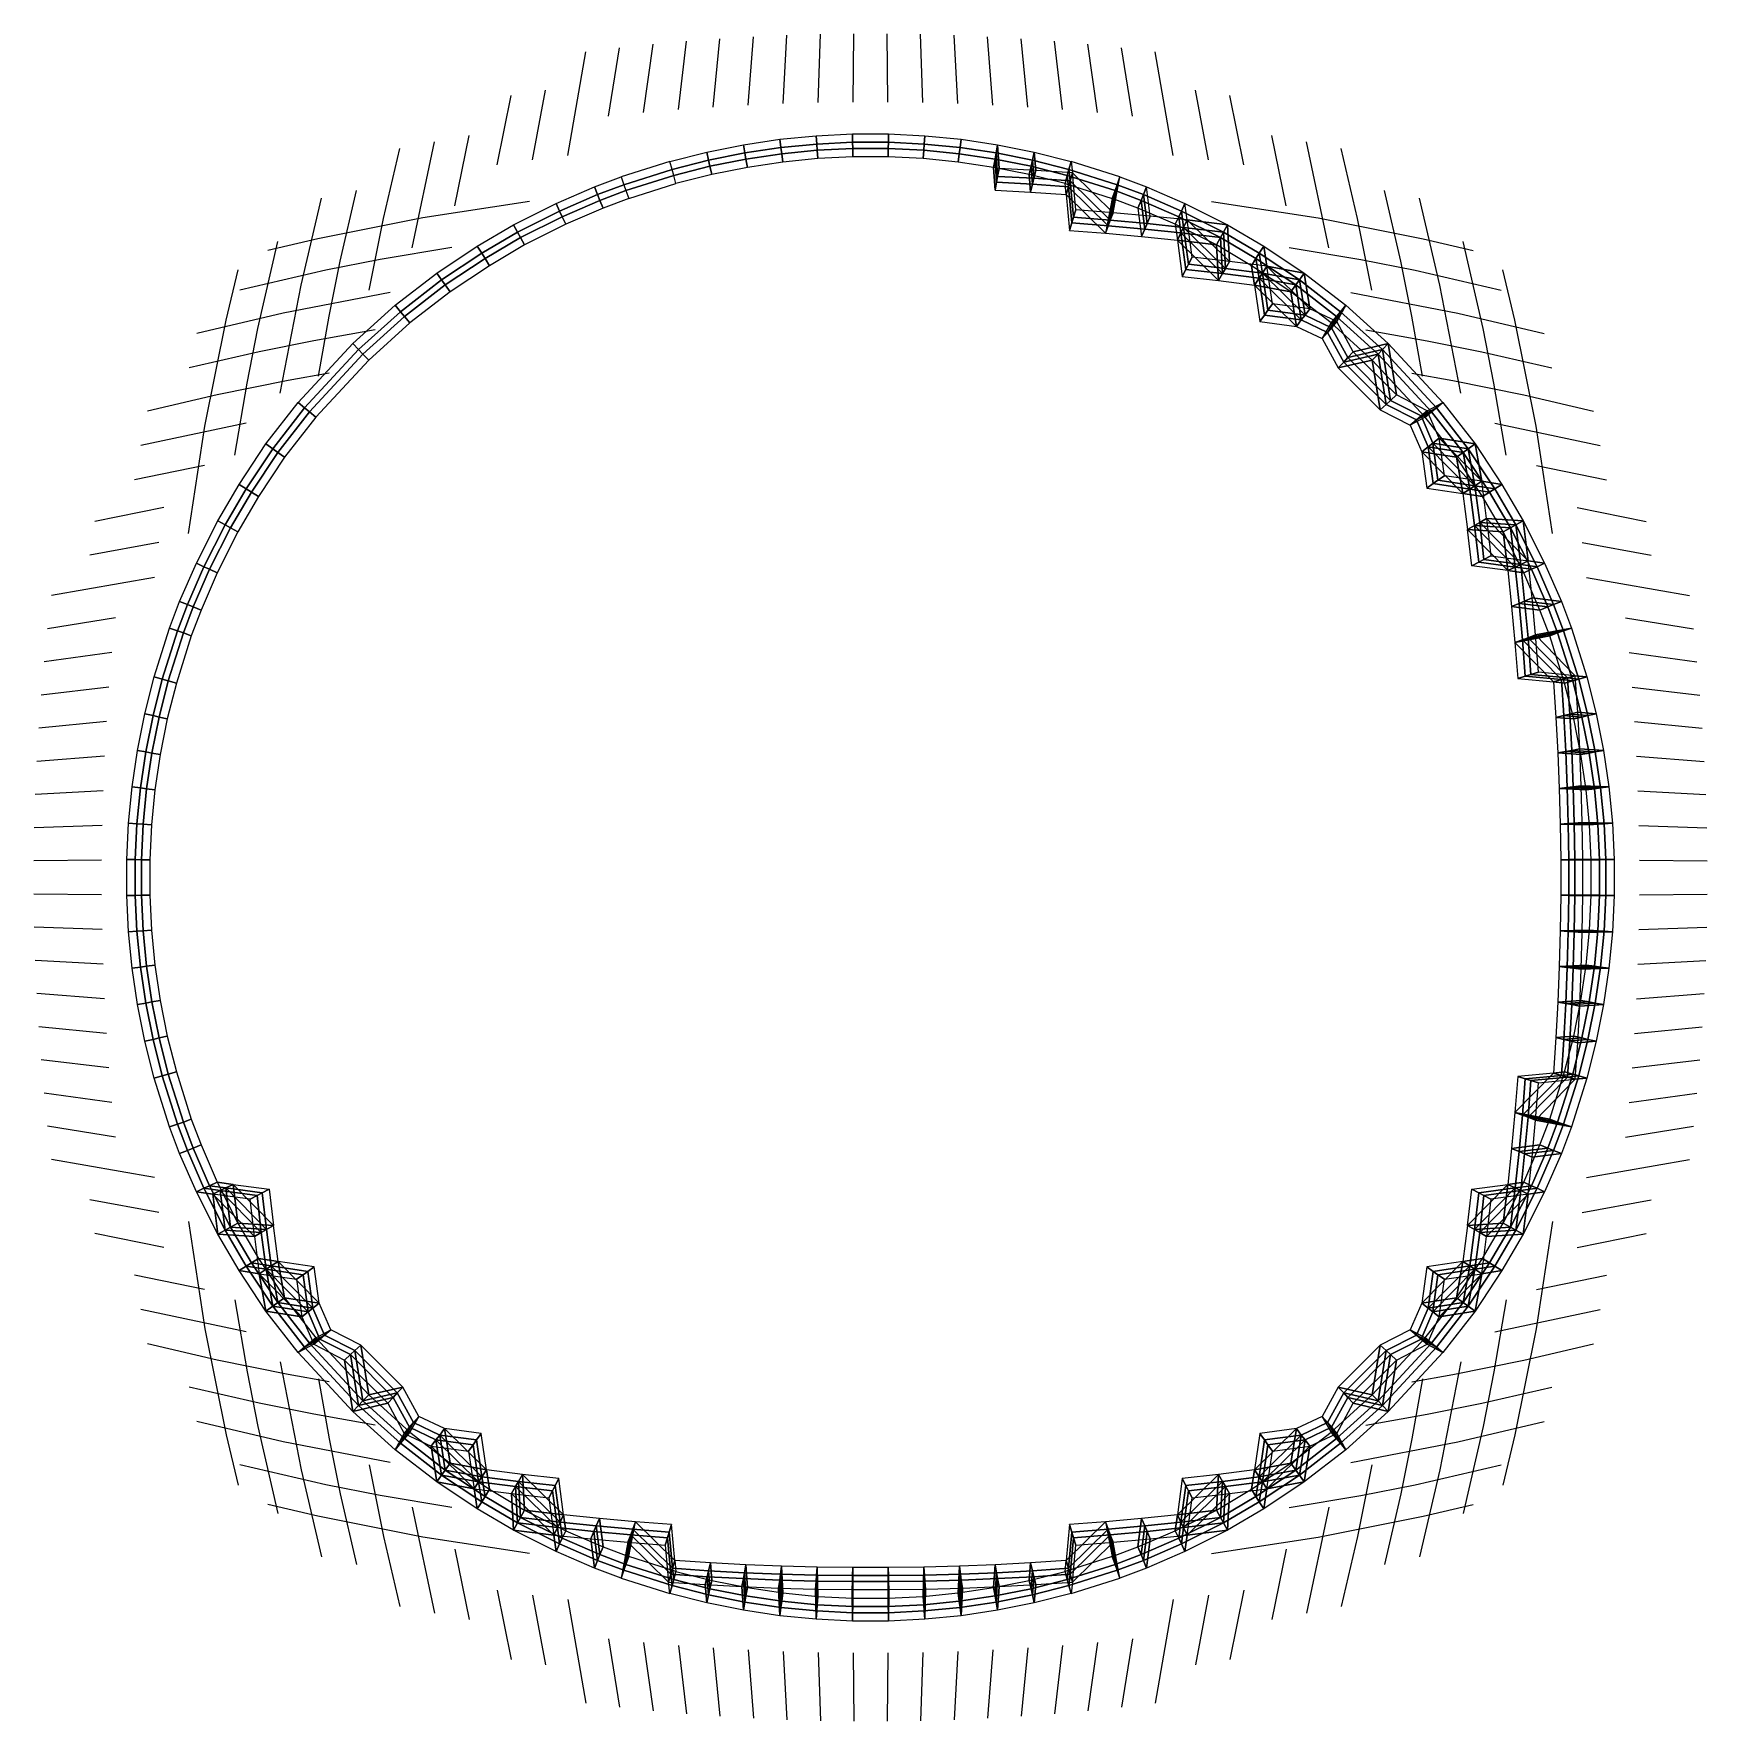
# Model space of a CAD drawing. Extents: x -21.3 to 21.3, y -21.5 to 21.5.
import ezdxf

# ---------------------------------------------------------------- set-up
doc = ezdxf.new("R2010")
doc.units = 0
doc.header["$MEASUREMENT"] = 0
for name, color, linetype in [('Crown wall side1', 7, 'CONTINUOUS'), ('Crown wall side2', 7, 'CONTINUOUS'), ('Crown wall side3', 7, 'CONTINUOUS'), ('Crown wall side4', 7, 'CONTINUOUS'), ('LowerTendons Crown', 7, 'CONTINUOUS'), ('UpperTendons Crown', 7, 'CONTINUOUS')]:
    doc.layers.add(name, color=color, linetype=linetype)

msp = doc.modelspace()

# ---------------------------------------------------------------- linework, layer by layer
at = {"layer": 'Crown wall side1'}
for points in [[(-0.45559, 18.73881, 29.79412), (-1.36734, 18.69377, 29.79452), (-1.38287, 18.9062, 30.13309), (-0.46076, 18.95175, 30.13269)], [(-3.20035, 18.46682, 29.79555), (-4.12507, 18.28195, 29.79587), (-4.17195, 18.4897, 30.13446), (-3.23671, 18.67667, 30.13413)], [(-2.28167, 18.60364, 29.79494), (-3.20035, 18.46682, 29.79555), (-3.23671, 18.67667, 30.13413), (-2.3076, 18.81505, 30.13352)], [(-2.26223, 18.44509, 29.54101), (-3.17307, 18.30943, 29.54161), (-3.20035, 18.46682, 29.79555), (-2.28167, 18.60364, 29.79494)], [(-1.36734, 18.69377, 29.79452), (-2.28167, 18.60364, 29.79494), (-2.3076, 18.81505, 30.13352), (-1.38287, 18.9062, 30.13309)], [(-1.35568, 18.53445, 29.54059), (-2.26223, 18.44509, 29.54101), (-2.28167, 18.60364, 29.79494), (-1.36734, 18.69377, 29.79452)], [(-1.34014, 18.32202, 29.20201), (-2.2363, 18.23368, 29.20243), (-2.26223, 18.44509, 29.54101), (-1.35568, 18.53445, 29.54059)], [(-0.4517, 18.57911, 29.54019), (-1.35568, 18.53445, 29.54059), (-1.36734, 18.69377, 29.79452), (-0.45559, 18.73881, 29.79412)], [(-0.44653, 18.36617, 29.20162), (-1.34014, 18.32202, 29.20201), (-1.35568, 18.53445, 29.54059), (-0.4517, 18.57911, 29.54019)], [(-4.12507, 18.28195, 29.79587), (-5.05755, 18.04706, 29.79538), (-5.11502, 18.25214, 30.13397), (-4.17195, 18.4897, 30.13446)], [(-4.08992, 18.12614, 29.54193), (-5.01444, 17.89325, 29.54145), (-5.05755, 18.04706, 29.79538), (-4.12507, 18.28195, 29.79587)], [(-4.04304, 17.91839, 29.20334), (-4.95697, 17.68817, 29.20286), (-5.01444, 17.89325, 29.54145), (-4.08992, 18.12614, 29.54193)], [(-3.17307, 18.30943, 29.54161), (-4.08992, 18.12614, 29.54193), (-4.12507, 18.28195, 29.79587), (-3.20035, 18.46682, 29.79555)], [(-3.1367, 18.09958, 29.20302), (-4.04304, 17.91839, 29.20334), (-4.08992, 18.12614, 29.54193), (-3.17307, 18.30943, 29.54161)], [(-2.2363, 18.23368, 29.20243), (-3.1367, 18.09958, 29.20302), (-3.17307, 18.30943, 29.54161), (-2.26223, 18.44509, 29.54101)], [(3.23874, 17.87028, 30.15301), (4.16292, 17.82046, 30.06894), (4.21023, 18.02296, 30.41064), (3.27554, 18.07335, 30.49565)], [(5.05755, 18.04706, 29.79538), (6.28606, 17.65792, 29.79469), (6.3575, 17.85858, 30.13326), (5.11502, 18.25214, 30.13397)], [(3.17433, 17.5149, 29.55337), (4.08014, 17.46607, 29.47098), (4.12744, 17.66858, 29.81267), (3.21114, 17.71797, 29.89602)], [(3.21114, 17.71797, 29.89602), (4.12744, 17.66858, 29.81267), (4.16292, 17.82046, 30.06894), (3.23874, 17.87028, 30.15301)], [(4.08014, 17.46607, 29.47098), (4.98505, 17.40492, 29.3678), (5.04285, 17.60672, 29.7083), (4.12744, 17.66858, 29.81267)], [(4.12744, 17.66858, 29.81267), (5.04285, 17.60672, 29.7083), (5.0862, 17.75807, 29.96367), (4.16292, 17.82046, 30.06894)], [(4.16292, 17.82046, 30.06894), (5.0862, 17.75807, 29.96367), (5.144, 17.95986, 30.30417), (4.21023, 18.02296, 30.41064)], [(4.95697, 17.68817, 29.20286), (6.16106, 17.30677, 29.20218), (6.23249, 17.50743, 29.54075), (5.01444, 17.89325, 29.54145)], [(5.01444, 17.89325, 29.54145), (6.23249, 17.50743, 29.54075), (6.28606, 17.65792, 29.79469), (5.05755, 18.04706, 29.79538)], [(5.04285, 17.60672, 29.7083), (5.12994, 16.68421, 30.22136), (5.17404, 16.82763, 30.48115), (5.0862, 17.75807, 29.96367)], [(5.0862, 17.75807, 29.96367), (5.17404, 16.82763, 30.48115), (5.23284, 17.01885, 30.82752), (5.144, 17.95986, 30.30417)], [(6.23249, 17.50743, 29.54075), (6.05913, 16.61127, 30.08924), (6.11121, 16.75406, 30.34789), (6.28606, 17.65792, 29.79469)], [(6.28606, 17.65792, 29.79469), (6.11121, 16.75406, 30.34789), (6.18066, 16.94445, 30.69275), (6.3575, 17.85858, 30.13326)], [(4.98505, 17.40492, 29.3678), (5.07115, 16.49299, 29.87499), (5.12994, 16.68421, 30.22136), (5.04285, 17.60672, 29.7083)], [(6.16106, 17.30677, 29.20218), (5.98968, 16.42088, 29.74438), (6.05913, 16.61127, 30.08924), (6.23249, 17.50743, 29.54075)], [(6.81564, 17.05952, 29.20223), (6.9064, 16.33658, 29.59168), (6.98648, 16.52599, 29.93477), (6.89466, 17.25731, 29.5408)], [(6.89466, 17.25731, 29.5408), (6.98648, 16.52599, 29.93477), (7.04653, 16.66805, 30.19209), (6.95393, 17.40565, 29.79473)], [(6.95393, 17.40565, 29.79473), (7.04653, 16.66805, 30.19209), (7.12661, 16.85746, 30.53518), (7.03295, 17.60344, 30.13331)], [(-8.99236, 16.44796, 29.79332), (-9.90708, 15.90917, 29.79577), (-10.01966, 16.08996, 30.13436), (-9.09455, 16.63487, 30.13188)], [(-8.91572, 16.30778, 29.5394), (-9.82265, 15.77358, 29.54183), (-9.90708, 15.90917, 29.79577), (-8.99236, 16.44796, 29.79332)], [(7.82099, 16.24, 29.41674), (8.81354, 16.12087, 29.20084), (8.91572, 16.30778, 29.5394), (7.91166, 16.42829, 29.7578)], [(7.82099, 16.24, 29.41674), (7.94256, 15.32022, 29.87401), (8.03465, 15.49785, 30.22038), (7.91166, 16.42829, 29.7578)], [(7.82099, 16.24, 29.41674), (8.86697, 15.21426, 29.66738), (8.96978, 15.39065, 30.01135), (7.91166, 16.42829, 29.7578)], [(7.91166, 16.42829, 29.7578), (8.91572, 16.30778, 29.5394), (8.99236, 16.44796, 29.79332), (7.97967, 16.56951, 30.0136)], [(7.91166, 16.42829, 29.7578), (8.03465, 15.49785, 30.22038), (8.10371, 15.63107, 30.48015), (7.97967, 16.56951, 30.0136)], [(7.91166, 16.42829, 29.7578), (8.96978, 15.39065, 30.01135), (9.04688, 15.52295, 30.26932), (7.97967, 16.56951, 30.0136)], [(7.97967, 16.56951, 30.0136), (8.99236, 16.44796, 29.79332), (9.09455, 16.63487, 30.13188), (8.07035, 16.7578, 30.35466)], [(7.97967, 16.56951, 30.0136), (8.10371, 15.63107, 30.48015), (8.1958, 15.8087, 30.82651), (8.07035, 16.7578, 30.35466)], [(7.97967, 16.56951, 30.0136), (9.04688, 15.52295, 30.26932), (9.14969, 15.69935, 30.61329), (8.07035, 16.7578, 30.35466)], [(-8.81354, 16.12087, 29.20084), (-9.71007, 15.5928, 29.20324), (-9.82265, 15.77358, 29.54183), (-8.91572, 16.30778, 29.5394)], [(8.96978, 15.39065, 30.01135), (9.90135, 15.27127, 29.77854), (9.98647, 15.40254, 30.03452), (9.04688, 15.52295, 30.26932)], [(9.04688, 15.52295, 30.26932), (9.98647, 15.40254, 30.03452), (10.09995, 15.57757, 30.37582), (9.14969, 15.69935, 30.61329)], [(9.98647, 15.40254, 30.03452), (10.12586, 14.45946, 30.45375), (10.24093, 14.62377, 30.79982), (10.09995, 15.57757, 30.37582)], [(9.98647, 15.40254, 30.03452), (10.9283, 15.23136, 29.79292), (11.05249, 15.40445, 30.13147), (10.09995, 15.57757, 30.37582)], [(-10.9283, 15.23136, 29.79292), (-11.97444, 14.41939, 29.79486), (-12.11052, 14.58325, 30.13344), (-11.05249, 15.40445, 30.13147)], [(-10.83516, 15.10155, 29.539), (-11.87239, 14.2965, 29.54093), (-11.97444, 14.41939, 29.79486), (-10.9283, 15.23136, 29.79292)], [(-10.71098, 14.92847, 29.20044), (-11.73631, 14.13264, 29.20235), (-11.87239, 14.2965, 29.54093), (-10.83516, 15.10155, 29.539)], [(8.86697, 15.21426, 29.66738), (9.78787, 15.09624, 29.43724), (9.90135, 15.27127, 29.77854), (8.96978, 15.39065, 30.01135)], [(9.78787, 15.09624, 29.43724), (9.92449, 14.17192, 29.84814), (10.03956, 14.33623, 30.1942), (9.90135, 15.27127, 29.77854)], [(9.78787, 15.09624, 29.43724), (10.71098, 14.92847, 29.20044), (10.83516, 15.10155, 29.539), (9.90135, 15.27127, 29.77854)], [(9.90135, 15.27127, 29.77854), (10.03956, 14.33623, 30.1942), (10.12586, 14.45946, 30.45375), (9.98647, 15.40254, 30.03452)], [(9.90135, 15.27127, 29.77854), (10.83516, 15.10155, 29.539), (10.9283, 15.23136, 29.79292), (9.98647, 15.40254, 30.03452)], [(10.85159, 14.04634, 29.58366), (10.71098, 14.92847, 29.20044), (10.83516, 15.10155, 29.539), (10.97741, 14.2092, 29.92666)], [(10.97741, 14.2092, 29.92666), (10.83516, 15.10155, 29.539), (10.9283, 15.23136, 29.79292), (11.07177, 14.33134, 30.18391)], [(11.07177, 14.33134, 30.18391), (10.9283, 15.23136, 29.79292), (11.05249, 15.40445, 30.13147), (11.19759, 14.4942, 30.52691)], [(-11.97444, 14.41939, 29.79486), (-13.04614, 13.45621, 29.79545), (-13.19439, 13.60912, 30.13403), (-12.11052, 14.58325, 30.13344)], [(-11.87239, 14.2965, 29.54093), (-12.93495, 13.34152, 29.54151), (-13.04614, 13.45621, 29.79545), (-11.97444, 14.41939, 29.79486)], [(-11.73631, 14.13264, 29.20235), (-12.7867, 13.18861, 29.20292), (-12.93495, 13.34152, 29.54151), (-11.87239, 14.2965, 29.54093)], [(10.85159, 14.04634, 29.58366), (11.5116, 13.73473, 29.48034), (11.64507, 13.89397, 29.82214), (10.97741, 14.2092, 29.92666)], [(10.97741, 14.2092, 29.92666), (11.64507, 13.89397, 29.82214), (11.74517, 14.0134, 30.07849), (11.07177, 14.33134, 30.18391)], [(11.07177, 14.33134, 30.18391), (11.74517, 14.0134, 30.07849), (11.87863, 14.17265, 30.42029), (11.19759, 14.4942, 30.52691)], [(11.5116, 13.73473, 29.48034), (11.91923, 12.98578, 29.65723), (12.05742, 13.13634, 30.00109), (11.64507, 13.89397, 29.82214)], [(11.64507, 13.89397, 29.82214), (12.05742, 13.13634, 30.00109), (12.16107, 13.24926, 30.25898), (11.74517, 14.0134, 30.07849)], [(11.74517, 14.0134, 30.07849), (12.16107, 13.24926, 30.25898), (12.29926, 13.39982, 30.60283), (11.87863, 14.17265, 30.42029)], [(12.16107, 13.24926, 30.25898), (13.24926, 12.16107, 30.25898), (13.39982, 12.29926, 30.60283), (12.29926, 13.39982, 30.60283)], [(12.7867, 13.18861, 29.20292), (12.98578, 11.91923, 29.65723), (13.13634, 12.05742, 30.00109), (12.93495, 13.34152, 29.54151)], [(12.93495, 13.34152, 29.54151), (13.13634, 12.05742, 30.00109), (13.24926, 12.16107, 30.25898), (13.04614, 13.45621, 29.79545)], [(13.04614, 13.45621, 29.79545), (13.24926, 12.16107, 30.25898), (13.39982, 12.29926, 30.60283), (13.19439, 13.60912, 30.13403)], [(11.91923, 12.98578, 29.65723), (12.98578, 11.91923, 29.65723), (13.13634, 12.05742, 30.00109), (12.05742, 13.13634, 30.00109)], [(12.05742, 13.13634, 30.00109), (13.13634, 12.05742, 30.00109), (13.24926, 12.16107, 30.25898), (12.16107, 13.24926, 30.25898)], [(-14.41939, 11.97444, 29.79486), (-15.23136, 10.9283, 29.79292), (-15.40445, 11.05249, 30.13147), (-14.58325, 12.11052, 30.13344)], [(-14.2965, 11.87239, 29.54093), (-15.10155, 10.83516, 29.539), (-15.23136, 10.9283, 29.79292), (-14.41939, 11.97444, 29.79486)], [(-14.13264, 11.73631, 29.20235), (-14.92847, 10.71098, 29.20044), (-15.10155, 10.83516, 29.539), (-14.2965, 11.87239, 29.54093)], [(13.75016, 11.52956, 29.46612), (14.04634, 10.85159, 29.58366), (14.2092, 10.97741, 29.92666), (13.90958, 11.66324, 29.80776)], [(13.90958, 11.66324, 29.80776), (14.2092, 10.97741, 29.92666), (14.33134, 11.07177, 30.18391), (14.02915, 11.76349, 30.06399)], [(14.02915, 11.76349, 30.06399), (14.33134, 11.07177, 30.18391), (14.4942, 11.19759, 30.52691), (14.18857, 11.89717, 30.40562)], [(14.33134, 11.07177, 30.18391), (14.45946, 10.12586, 30.45375), (14.62377, 10.24093, 30.79982), (14.4942, 11.19759, 30.52691)], [(14.04634, 10.85159, 29.58366), (14.17192, 9.92449, 29.84814), (14.33623, 10.03956, 30.1942), (14.2092, 10.97741, 29.92666)], [(14.2092, 10.97741, 29.92666), (14.33623, 10.03956, 30.1942), (14.45946, 10.12586, 30.45375), (14.33134, 11.07177, 30.18391)], [(15.09624, 9.78787, 29.43724), (14.92847, 10.71098, 29.20044), (15.10155, 10.83516, 29.539), (15.27127, 9.90135, 29.77854)], [(15.27127, 9.90135, 29.77854), (15.10155, 10.83516, 29.539), (15.23136, 10.9283, 29.79292), (15.40254, 9.98647, 30.03452)], [(15.40254, 9.98647, 30.03452), (15.23136, 10.9283, 29.79292), (15.40445, 11.05249, 30.13147), (15.57757, 10.09995, 30.37582)], [(-15.90917, 9.90708, 29.79577), (-16.44796, 8.99236, 29.79332), (-16.63487, 9.09455, 30.13188), (-16.08996, 10.01966, 30.13436)], [(-15.77358, 9.82265, 29.54183), (-16.30778, 8.91572, 29.5394), (-16.44796, 8.99236, 29.79332), (-15.90917, 9.90708, 29.79577)], [(15.09624, 9.78787, 29.43724), (15.21426, 8.86697, 29.66738), (15.39065, 8.96978, 30.01135), (15.27127, 9.90135, 29.77854)], [(15.09624, 9.78787, 29.43724), (15.5928, 9.71007, 29.20324), (15.77358, 9.82265, 29.54183), (15.27127, 9.90135, 29.77854)], [(15.27127, 9.90135, 29.77854), (15.39065, 8.96978, 30.01135), (15.52295, 9.04688, 30.26932), (15.40254, 9.98647, 30.03452)], [(15.27127, 9.90135, 29.77854), (15.77358, 9.82265, 29.54183), (15.90917, 9.90708, 29.79577), (15.40254, 9.98647, 30.03452)], [(15.40254, 9.98647, 30.03452), (15.52295, 9.04688, 30.26932), (15.69935, 9.14969, 30.61329), (15.57757, 10.09995, 30.37582)], [(15.40254, 9.98647, 30.03452), (15.90917, 9.90708, 29.79577), (16.08996, 10.01966, 30.13436), (15.57757, 10.09995, 30.37582)], [(-15.5928, 9.71007, 29.20324), (-16.12087, 8.81354, 29.20084), (-16.30778, 8.91572, 29.5394), (-15.77358, 9.82265, 29.54183)], [(15.39065, 8.96978, 30.01135), (16.42829, 7.91166, 29.7578), (16.56951, 7.97967, 30.0136), (15.52295, 9.04688, 30.26932)], [(15.39065, 8.96978, 30.01135), (16.42829, 7.91166, 29.7578), (16.56951, 7.97967, 30.0136), (15.52295, 9.04688, 30.26932)], [(15.52295, 9.04688, 30.26932), (16.56951, 7.97967, 30.0136), (16.7578, 8.07035, 30.35466), (15.69935, 9.14969, 30.61329)], [(15.52295, 9.04688, 30.26932), (16.56951, 7.97967, 30.0136), (16.7578, 8.07035, 30.35466), (15.69935, 9.14969, 30.61329)], [(15.21426, 8.86697, 29.66738), (16.24, 7.82099, 29.41674), (16.42829, 7.91166, 29.7578), (15.39065, 8.96978, 30.01135)], [(15.21426, 8.86697, 29.66738), (16.24, 7.82099, 29.41674), (16.42829, 7.91166, 29.7578), (15.39065, 8.96978, 30.01135)], [(-16.98522, 7.92185, 29.79575), (-17.40565, 6.95393, 29.79473), (-17.60344, 7.03295, 30.13331), (-17.17823, 8.01187, 30.13434)], [(-16.84046, 7.85433, 29.54181), (-17.25731, 6.89466, 29.5408), (-17.40565, 6.95393, 29.79473), (-16.98522, 7.92185, 29.79575)], [(-16.64744, 7.76431, 29.20322), (-17.05952, 6.81564, 29.20223), (-17.25731, 6.89466, 29.5408), (-16.84046, 7.85433, 29.54181)], [(16.24, 7.82099, 29.41674), (16.33658, 6.9064, 29.59168), (16.52599, 6.98648, 29.93477), (16.42829, 7.91166, 29.7578)], [(16.24, 7.82099, 29.41674), (16.64744, 7.76431, 29.20322), (16.84046, 7.85433, 29.54181), (16.42829, 7.91166, 29.7578)], [(16.42829, 7.91166, 29.7578), (16.52599, 6.98648, 29.93477), (16.66805, 7.04653, 30.19209), (16.56951, 7.97967, 30.0136)], [(16.42829, 7.91166, 29.7578), (16.84046, 7.85433, 29.54181), (16.98522, 7.92185, 29.79575), (16.56951, 7.97967, 30.0136)], [(16.56951, 7.97967, 30.0136), (16.66805, 7.04653, 30.19209), (16.85746, 7.12661, 30.53518), (16.7578, 8.07035, 30.35466)], [(16.56951, 7.97967, 30.0136), (16.98522, 7.92185, 29.79575), (17.17823, 8.01187, 30.13434), (16.7578, 8.07035, 30.35466)], [(-17.40565, 6.95393, 29.79473), (-17.65792, 6.28606, 29.79469), (-17.85858, 6.3575, 30.13326), (-17.60344, 7.03295, 30.13331)], [(-17.25731, 6.89466, 29.5408), (-17.50743, 6.23249, 29.54075), (-17.65792, 6.28606, 29.79469), (-17.40565, 6.95393, 29.79473)], [(-17.05952, 6.81564, 29.20223), (-17.30677, 6.16106, 29.20218), (-17.50743, 6.23249, 29.54075), (-17.25731, 6.89466, 29.5408)], [(16.33658, 6.9064, 29.59168), (16.42088, 5.98968, 29.74438), (16.61127, 6.05913, 30.08924), (16.52599, 6.98648, 29.93477)], [(16.52599, 6.98648, 29.93477), (16.61127, 6.05913, 30.08924), (16.75406, 6.11121, 30.34789), (16.66805, 7.04653, 30.19209)], [(16.66805, 7.04653, 30.19209), (16.75406, 6.11121, 30.34789), (16.94445, 6.18066, 30.69275), (16.85746, 7.12661, 30.53518)], [(-17.65792, 6.28606, 29.79469), (-18.04706, 5.05755, 29.79538), (-18.25214, 5.11502, 30.13397), (-17.85858, 6.3575, 30.13326)], [(-17.50743, 6.23249, 29.54075), (-17.89325, 5.01444, 29.54145), (-18.04706, 5.05755, 29.79538), (-17.65792, 6.28606, 29.79469)], [(-17.30677, 6.16106, 29.20218), (-17.68817, 4.95697, 29.20286), (-17.89325, 5.01444, 29.54145), (-17.50743, 6.23249, 29.54075)], [(16.42088, 5.98968, 29.74438), (16.49299, 5.07115, 29.87499), (16.68421, 5.12994, 30.22136), (16.61127, 6.05913, 30.08924)], [(16.42088, 5.98968, 29.74438), (17.40492, 4.98505, 29.3678), (17.60672, 5.04285, 29.7083), (16.61127, 6.05913, 30.08924)], [(16.61127, 6.05913, 30.08924), (16.68421, 5.12994, 30.22136), (16.82763, 5.17404, 30.48115), (16.75406, 6.11121, 30.34789)], [(16.61127, 6.05913, 30.08924), (17.60672, 5.04285, 29.7083), (17.75807, 5.0862, 29.96367), (16.75406, 6.11121, 30.34789)], [(16.75406, 6.11121, 30.34789), (16.82763, 5.17404, 30.48115), (17.01885, 5.23284, 30.82752), (16.94445, 6.18066, 30.69275)], [(16.75406, 6.11121, 30.34789), (17.75807, 5.0862, 29.96367), (17.95986, 5.144, 30.30417), (16.94445, 6.18066, 30.69275)], [(-18.04706, 5.05755, 29.79538), (-18.28195, 4.12507, 29.79587), (-18.4897, 4.17195, 30.13446), (-18.25214, 5.11502, 30.13397)], [(-17.89325, 5.01444, 29.54145), (-18.12614, 4.08992, 29.54193), (-18.28195, 4.12507, 29.79587), (-18.04706, 5.05755, 29.79538)], [(-17.68817, 4.95697, 29.20286), (-17.91839, 4.04304, 29.20334), (-18.12614, 4.08992, 29.54193), (-17.89325, 5.01444, 29.54145)], [(17.40492, 4.98505, 29.3678), (17.46607, 4.08014, 29.47098), (17.66858, 4.12744, 29.81267), (17.60672, 5.04285, 29.7083)], [(17.60672, 5.04285, 29.7083), (17.66858, 4.12744, 29.81267), (17.82046, 4.16292, 30.06894), (17.75807, 5.0862, 29.96367)], [(17.75807, 5.0862, 29.96367), (17.82046, 4.16292, 30.06894), (18.02296, 4.21023, 30.41064), (17.95986, 5.144, 30.30417)], [(-18.28195, 4.12507, 29.79587), (-18.46682, 3.20035, 29.79555), (-18.67667, 3.23671, 30.13413), (-18.4897, 4.17195, 30.13446)], [(-18.12614, 4.08992, 29.54193), (-18.30943, 3.17307, 29.54161), (-18.46682, 3.20035, 29.79555), (-18.28195, 4.12507, 29.79587)], [(-17.91839, 4.04304, 29.20334), (-18.09958, 3.1367, 29.20302), (-18.30943, 3.17307, 29.54161), (-18.12614, 4.08992, 29.54193)], [(17.46607, 4.08014, 29.47098), (17.5149, 3.17433, 29.55337), (17.71797, 3.21114, 29.89602), (17.66858, 4.12744, 29.81267)], [(17.66858, 4.12744, 29.81267), (17.71797, 3.21114, 29.89602), (17.87028, 3.23874, 30.15301), (17.82046, 4.16292, 30.06894)], [(17.82046, 4.16292, 30.06894), (17.87028, 3.23874, 30.15301), (18.07335, 3.27554, 30.49565), (18.02296, 4.21023, 30.41064)], [(-18.46682, 3.20035, 29.79555), (-18.60364, 2.28167, 29.79494), (-18.81505, 2.3076, 30.13352), (-18.67667, 3.23671, 30.13413)], [(-18.30943, 3.17307, 29.54161), (-18.44509, 2.26223, 29.54101), (-18.60364, 2.28167, 29.79494), (-18.46682, 3.20035, 29.79555)], [(-18.09958, 3.1367, 29.20302), (-18.23368, 2.2363, 29.20243), (-18.44509, 2.26223, 29.54101), (-18.30943, 3.17307, 29.54161)], [(17.5149, 3.17433, 29.55337), (17.55147, 2.26786, 29.61508), (17.75497, 2.29415, 29.95844), (17.71797, 3.21114, 29.89602)], [(17.71797, 3.21114, 29.89602), (17.75497, 2.29415, 29.95844), (17.90759, 2.31387, 30.21596), (17.87028, 3.23874, 30.15301)], [(17.87028, 3.23874, 30.15301), (17.90759, 2.31387, 30.21596), (18.11108, 2.34016, 30.55932), (18.07335, 3.27554, 30.49565)], [(-18.60364, 2.28167, 29.79494), (-18.69377, 1.36734, 29.79452), (-18.9062, 1.38287, 30.13309), (-18.81505, 2.3076, 30.13352)], [(-18.44509, 2.26223, 29.54101), (-18.53445, 1.35568, 29.54059), (-18.69377, 1.36734, 29.79452), (-18.60364, 2.28167, 29.79494)], [(-18.23368, 2.2363, 29.20243), (-18.32202, 1.34014, 29.20201), (-18.53445, 1.35568, 29.54059), (-18.44509, 2.26223, 29.54101)], [(17.55147, 2.26786, 29.61508), (17.57583, 1.3609, 29.65617), (17.7796, 1.37668, 30.00001), (17.75497, 2.29415, 29.95844)], [(17.75497, 2.29415, 29.95844), (17.7796, 1.37668, 30.00001), (17.93244, 1.38851, 30.25789), (17.90759, 2.31387, 30.21596)], [(17.90759, 2.31387, 30.21596), (17.93244, 1.38851, 30.25789), (18.13621, 1.40429, 30.60173), (18.11108, 2.34016, 30.55932)], [(-18.69377, 1.36734, 29.79452), (-18.73881, 0.45559, 29.79412), (-18.95175, 0.46076, 30.13269), (-18.9062, 1.38287, 30.13309)], [(-18.53445, 1.35568, 29.54059), (-18.57911, 0.4517, 29.54019), (-18.73881, 0.45559, 29.79412), (-18.69377, 1.36734, 29.79452)], [(-18.32202, 1.34014, 29.20201), (-18.36617, 0.44653, 29.20162), (-18.57911, 0.4517, 29.54019), (-18.53445, 1.35568, 29.54059)], [(17.57583, 1.3609, 29.65617), (17.588, 0.45366, 29.6767), (17.79191, 0.45892, 30.02078), (17.7796, 1.37668, 30.00001)], [(17.7796, 1.37668, 30.00001), (17.79191, 0.45892, 30.02078), (17.94485, 0.46287, 30.27884), (17.93244, 1.38851, 30.25789)], [(17.93244, 1.38851, 30.25789), (17.94485, 0.46287, 30.27884), (18.14877, 0.46813, 30.62292), (18.13621, 1.40429, 30.60173)], [(-18.73881, 0.45559, 29.79412), (-18.73881, -0.45559, 29.79412), (-18.95175, -0.46076, 30.13269), (-18.95175, 0.46076, 30.13269)], [(-18.57911, 0.4517, 29.54019), (-18.57911, -0.4517, 29.54019), (-18.73881, -0.45559, 29.79412), (-18.73881, 0.45559, 29.79412)], [(-18.36617, 0.44653, 29.20162), (-18.36617, -0.44653, 29.20162), (-18.57911, -0.4517, 29.54019), (-18.57911, 0.4517, 29.54019)], [(17.588, 0.45366, 29.6767), (17.588, -0.45366, 29.6767), (17.79191, -0.45892, 30.02078), (17.79191, 0.45892, 30.02078)], [(17.79191, 0.45892, 30.02078), (17.79191, -0.45892, 30.02078), (17.94485, -0.46287, 30.27884), (17.94485, 0.46287, 30.27884)], [(17.94485, 0.46287, 30.27884), (17.94485, -0.46287, 30.27884), (18.14877, -0.46813, 30.62292), (18.14877, 0.46813, 30.62292)], [(18.32202, -1.34014, 29.20201), (18.36617, -0.44653, 29.20162), (18.57911, -0.4517, 29.54019), (18.53445, -1.35568, 29.54059)], [(18.53445, -1.35568, 29.54059), (18.57911, -0.4517, 29.54019), (18.73881, -0.45559, 29.79412), (18.69377, -1.36734, 29.79452)], [(18.69377, -1.36734, 29.79452), (18.73881, -0.45559, 29.79412), (18.95175, -0.46076, 30.13269), (18.9062, -1.38287, 30.13309)], [(18.23368, -2.2363, 29.20243), (18.32202, -1.34014, 29.20201), (18.53445, -1.35568, 29.54059), (18.44509, -2.26223, 29.54101)], [(18.44509, -2.26223, 29.54101), (18.53445, -1.35568, 29.54059), (18.69377, -1.36734, 29.79452), (18.60364, -2.28167, 29.79494)], [(18.60364, -2.28167, 29.79494), (18.69377, -1.36734, 29.79452), (18.9062, -1.38287, 30.13309), (18.81505, -2.3076, 30.13352)], [(18.09958, -3.1367, 29.20302), (18.23368, -2.2363, 29.20243), (18.44509, -2.26223, 29.54101), (18.30943, -3.17307, 29.54161)], [(18.30943, -3.17307, 29.54161), (18.44509, -2.26223, 29.54101), (18.60364, -2.28167, 29.79494), (18.46682, -3.20035, 29.79555)], [(18.46682, -3.20035, 29.79555), (18.60364, -2.28167, 29.79494), (18.81505, -2.3076, 30.13352), (18.67667, -3.23671, 30.13413)], [(17.91839, -4.04304, 29.20334), (18.09958, -3.1367, 29.20302), (18.30943, -3.17307, 29.54161), (18.12614, -4.08992, 29.54193)], [(18.12614, -4.08992, 29.54193), (18.30943, -3.17307, 29.54161), (18.46682, -3.20035, 29.79555), (18.28195, -4.12507, 29.79587)], [(18.28195, -4.12507, 29.79587), (18.46682, -3.20035, 29.79555), (18.67667, -3.23671, 30.13413), (18.4897, -4.17195, 30.13446)], [(17.68817, -4.95697, 29.20286), (17.91839, -4.04304, 29.20334), (18.12614, -4.08992, 29.54193), (17.89325, -5.01444, 29.54145)], [(17.89325, -5.01444, 29.54145), (18.12614, -4.08992, 29.54193), (18.28195, -4.12507, 29.79587), (18.04706, -5.05755, 29.79538)], [(18.04706, -5.05755, 29.79538), (18.28195, -4.12507, 29.79587), (18.4897, -4.17195, 30.13446), (18.25214, -5.11502, 30.13397)], [(17.30677, -6.16106, 29.20218), (17.68817, -4.95697, 29.20286), (17.89325, -5.01444, 29.54145), (17.50743, -6.23249, 29.54075)], [(17.40492, -4.98505, 29.3678), (17.40492, -4.98505, 29.3678), (17.60672, -5.04285, 29.7083)], [(17.50743, -6.23249, 29.54075), (17.89325, -5.01444, 29.54145), (18.04706, -5.05755, 29.79538), (17.65792, -6.28606, 29.79469)], [(17.60672, -5.04285, 29.7083), (17.60672, -5.04285, 29.7083), (17.75807, -5.0862, 29.96367)], [(17.65792, -6.28606, 29.79469), (18.04706, -5.05755, 29.79538), (18.25214, -5.11502, 30.13397), (17.85858, -6.3575, 30.13326)], [(17.75807, -5.0862, 29.96367), (17.75807, -5.0862, 29.96367), (17.95986, -5.144, 30.30417)], [(17.05952, -6.81564, 29.20223), (17.30677, -6.16106, 29.20218), (17.50743, -6.23249, 29.54075), (17.25731, -6.89466, 29.5408)], [(17.25731, -6.89466, 29.5408), (17.50743, -6.23249, 29.54075), (17.65792, -6.28606, 29.79469), (17.40565, -6.95393, 29.79473)], [(17.40565, -6.95393, 29.79473), (17.65792, -6.28606, 29.79469), (17.85858, -6.3575, 30.13326), (17.60344, -7.03295, 30.13331)], [(16.64744, -7.76431, 29.20322), (17.05952, -6.81564, 29.20223), (17.25731, -6.89466, 29.5408), (16.84046, -7.85433, 29.54181)], [(16.84046, -7.85433, 29.54181), (17.25731, -6.89466, 29.5408), (17.40565, -6.95393, 29.79473), (16.98522, -7.92185, 29.79575)], [(16.98522, -7.92185, 29.79575), (17.40565, -6.95393, 29.79473), (17.60344, -7.03295, 30.13331), (17.17823, -8.01187, 30.13434)], [(-16.56951, -7.97967, 30.0136), (-16.98522, -7.92185, 29.79575), (-17.17823, -8.01187, 30.13434), (-16.7578, -8.07035, 30.35466)], [(-16.42829, -7.91166, 29.7578), (-16.84046, -7.85433, 29.54181), (-16.98522, -7.92185, 29.79575), (-16.56951, -7.97967, 30.0136)], [(-16.24, -7.82099, 29.41674), (-16.64744, -7.76431, 29.20322), (-16.84046, -7.85433, 29.54181), (-16.42829, -7.91166, 29.7578)], [(-15.52295, -9.04688, 30.26932), (-16.56951, -7.97967, 30.0136), (-16.7578, -8.07035, 30.35466), (-15.69935, -9.14969, 30.61329)], [(-15.52295, -9.04688, 30.26932), (-16.56951, -7.97967, 30.0136), (-16.7578, -8.07035, 30.35466), (-15.69935, -9.14969, 30.61329)], [(-15.39065, -8.96978, 30.01135), (-16.42829, -7.91166, 29.7578), (-16.56951, -7.97967, 30.0136), (-15.52295, -9.04688, 30.26932)], [(-15.39065, -8.96978, 30.01135), (-16.42829, -7.91166, 29.7578), (-16.56951, -7.97967, 30.0136), (-15.52295, -9.04688, 30.26932)], [(-15.21426, -8.86697, 29.66738), (-16.24, -7.82099, 29.41674), (-16.42829, -7.91166, 29.7578), (-15.39065, -8.96978, 30.01135)], [(-15.21426, -8.86697, 29.66738), (-16.24, -7.82099, 29.41674), (-16.42829, -7.91166, 29.7578), (-15.39065, -8.96978, 30.01135)], [(15.32022, -7.94256, 29.87401), (15.32022, -7.94256, 29.87401), (15.49785, -8.03465, 30.22038)], [(15.49785, -8.03465, 30.22038), (15.49785, -8.03465, 30.22038), (15.63107, -8.10371, 30.48015)], [(15.63107, -8.10371, 30.48015), (15.63107, -8.10371, 30.48015), (15.8087, -8.1958, 30.82651)], [(-15.27127, -9.90135, 29.77854), (-15.39065, -8.96978, 30.01135), (-15.52295, -9.04688, 30.26932), (-15.40254, -9.98647, 30.03452)], [(-15.09624, -9.78787, 29.43724), (-15.21426, -8.86697, 29.66738), (-15.39065, -8.96978, 30.01135), (-15.27127, -9.90135, 29.77854)], [(15.5928, -9.71007, 29.20324), (16.12087, -8.81354, 29.20084), (16.30778, -8.91572, 29.5394), (15.77358, -9.82265, 29.54183)], [(15.77358, -9.82265, 29.54183), (16.30778, -8.91572, 29.5394), (16.44796, -8.99236, 29.79332), (15.90917, -9.90708, 29.79577)], [(15.90917, -9.90708, 29.79577), (16.44796, -8.99236, 29.79332), (16.63487, -9.09455, 30.13188), (16.08996, -10.01966, 30.13436)], [(16.12087, -8.81354, 29.20084), (16.12087, -8.81354, 29.20084), (16.30778, -8.91572, 29.5394)], [(16.12087, -8.81354, 29.20084), (16.12087, -8.81354, 29.20084), (16.30778, -8.91572, 29.5394)], [(16.30778, -8.91572, 29.5394), (16.30778, -8.91572, 29.5394), (16.44796, -8.99236, 29.79332)], [(16.30778, -8.91572, 29.5394), (16.30778, -8.91572, 29.5394), (16.44796, -8.99236, 29.79332)], [(16.44796, -8.99236, 29.79332), (16.44796, -8.99236, 29.79332), (16.63487, -9.09455, 30.13188)], [(16.44796, -8.99236, 29.79332), (16.44796, -8.99236, 29.79332), (16.63487, -9.09455, 30.13188)], [(-15.40254, -9.98647, 30.03452), (-15.52295, -9.04688, 30.26932), (-15.69935, -9.14969, 30.61329), (-15.57757, -10.09995, 30.37582)], [(-15.27127, -9.90135, 29.77854), (-15.77358, -9.82265, 29.54183), (-15.90917, -9.90708, 29.79577), (-15.40254, -9.98647, 30.03452)], [(-15.09624, -9.78787, 29.43724), (-15.5928, -9.71007, 29.20324), (-15.77358, -9.82265, 29.54183), (-15.27127, -9.90135, 29.77854)], [(-15.09624, -9.78787, 29.43724), (-14.92847, -10.71098, 29.20044), (-15.10155, -10.83516, 29.539), (-15.27127, -9.90135, 29.77854)], [(15.09624, -9.78787, 29.43724), (15.09624, -9.78787, 29.43724), (15.27127, -9.90135, 29.77854)], [(-15.40254, -9.98647, 30.03452), (-15.90917, -9.90708, 29.79577), (-16.08996, -10.01966, 30.13436), (-15.57757, -10.09995, 30.37582)], [(-15.40254, -9.98647, 30.03452), (-15.23136, -10.9283, 29.79292), (-15.40445, -11.05249, 30.13147), (-15.57757, -10.09995, 30.37582)], [(-15.27127, -9.90135, 29.77854), (-15.10155, -10.83516, 29.539), (-15.23136, -10.9283, 29.79292), (-15.40254, -9.98647, 30.03452)], [(-14.33134, -11.07177, 30.18391), (-14.45946, -10.12586, 30.45375), (-14.62377, -10.24093, 30.79982), (-14.4942, -11.19759, 30.52691)], [(-14.2092, -10.97741, 29.92666), (-14.33623, -10.03956, 30.1942), (-14.45946, -10.12586, 30.45375), (-14.33134, -11.07177, 30.18391)], [(-14.04634, -10.85159, 29.58366), (-14.17192, -9.92449, 29.84814), (-14.33623, -10.03956, 30.1942), (-14.2092, -10.97741, 29.92666)], [(15.27127, -9.90135, 29.77854), (15.27127, -9.90135, 29.77854), (15.40254, -9.98647, 30.03452)], [(15.40254, -9.98647, 30.03452), (15.40254, -9.98647, 30.03452), (15.57757, -10.09995, 30.37582)], [(14.13264, -11.73631, 29.20235), (14.92847, -10.71098, 29.20044), (15.10155, -10.83516, 29.539), (14.2965, -11.87239, 29.54093)], [(14.92847, -10.71098, 29.20044), (14.92847, -10.71098, 29.20044), (15.10155, -10.83516, 29.539)], [(-14.02915, -11.76349, 30.06399), (-14.33134, -11.07177, 30.18391), (-14.4942, -11.19759, 30.52691), (-14.18857, -11.89717, 30.40562)], [(-13.90958, -11.66324, 29.80776), (-14.2092, -10.97741, 29.92666), (-14.33134, -11.07177, 30.18391), (-14.02915, -11.76349, 30.06399)], [(-13.75016, -11.52956, 29.46612), (-14.04634, -10.85159, 29.58366), (-14.2092, -10.97741, 29.92666), (-13.90958, -11.66324, 29.80776)], [(14.04634, -10.85159, 29.58366), (14.04634, -10.85159, 29.58366), (14.2092, -10.97741, 29.92666)], [(14.2092, -10.97741, 29.92666), (14.2092, -10.97741, 29.92666), (14.33134, -11.07177, 30.18391)], [(14.2965, -11.87239, 29.54093), (15.10155, -10.83516, 29.539), (15.23136, -10.9283, 29.79292), (14.41939, -11.97444, 29.79486)], [(14.33134, -11.07177, 30.18391), (14.33134, -11.07177, 30.18391), (14.4942, -11.19759, 30.52691)], [(14.41939, -11.97444, 29.79486), (15.23136, -10.9283, 29.79292), (15.40445, -11.05249, 30.13147), (14.58325, -12.11052, 30.13344)], [(15.10155, -10.83516, 29.539), (15.10155, -10.83516, 29.539), (15.23136, -10.9283, 29.79292)], [(15.23136, -10.9283, 29.79292), (15.23136, -10.9283, 29.79292), (15.40445, -11.05249, 30.13147)], [(14.13264, -11.73631, 29.20235), (13.75016, -11.52956, 29.46612), (13.90958, -11.66324, 29.80776), (14.2965, -11.87239, 29.54093)], [(-11.91923, -12.98578, 29.65723), (-12.98578, -11.91923, 29.65723), (-13.13634, -12.05742, 30.00109), (-12.05742, -13.13634, 30.00109)], [(-12.7867, -13.18861, 29.20292), (-12.98578, -11.91923, 29.65723), (-13.13634, -12.05742, 30.00109), (-12.93495, -13.34152, 29.54151)], [(14.2965, -11.87239, 29.54093), (13.90958, -11.66324, 29.80776), (14.02915, -11.76349, 30.06399), (14.41939, -11.97444, 29.79486)], [(14.41939, -11.97444, 29.79486), (14.02915, -11.76349, 30.06399), (14.18857, -11.89717, 30.40562), (14.58325, -12.11052, 30.13344)], [(-12.16107, -13.24926, 30.25898), (-13.24926, -12.16107, 30.25898), (-13.39982, -12.29926, 30.60283), (-12.29926, -13.39982, 30.60283)], [(-13.04614, -13.45621, 29.79545), (-13.24926, -12.16107, 30.25898), (-13.39982, -12.29926, 30.60283), (-13.19439, -13.60912, 30.13403)], [(-12.05742, -13.13634, 30.00109), (-13.13634, -12.05742, 30.00109), (-13.24926, -12.16107, 30.25898), (-12.16107, -13.24926, 30.25898)], [(-12.93495, -13.34152, 29.54151), (-13.13634, -12.05742, 30.00109), (-13.24926, -12.16107, 30.25898), (-13.04614, -13.45621, 29.79545)], [(-11.74517, -14.0134, 30.07849), (-12.16107, -13.24926, 30.25898), (-12.29926, -13.39982, 30.60283), (-11.87863, -14.17265, 30.42029)], [(-11.64507, -13.89397, 29.82214), (-12.05742, -13.13634, 30.00109), (-12.16107, -13.24926, 30.25898), (-11.74517, -14.0134, 30.07849)], [(-11.5116, -13.73473, 29.48034), (-11.91923, -12.98578, 29.65723), (-12.05742, -13.13634, 30.00109), (-11.64507, -13.89397, 29.82214)], [(11.73631, -14.13264, 29.20235), (12.7867, -13.18861, 29.20292), (12.93495, -13.34152, 29.54151), (11.87239, -14.2965, 29.54093)], [(12.7867, -13.18861, 29.20292), (12.7867, -13.18861, 29.20292), (12.93495, -13.34152, 29.54151)], [(-10.85159, -14.04634, 29.58366), (-11.5116, -13.73473, 29.48034), (-11.64507, -13.89397, 29.82214), (-10.97741, -14.2092, 29.92666)], [(11.87239, -14.2965, 29.54093), (12.93495, -13.34152, 29.54151), (13.04614, -13.45621, 29.79545), (11.97444, -14.41939, 29.79486)], [(11.97444, -14.41939, 29.79486), (13.04614, -13.45621, 29.79545), (13.19439, -13.60912, 30.13403), (12.11052, -14.58325, 30.13344)], [(12.93495, -13.34152, 29.54151), (12.93495, -13.34152, 29.54151), (13.04614, -13.45621, 29.79545)], [(13.04614, -13.45621, 29.79545), (13.04614, -13.45621, 29.79545), (13.19439, -13.60912, 30.13403)], [(-11.07177, -14.33134, 30.18391), (-11.74517, -14.0134, 30.07849), (-11.87863, -14.17265, 30.42029), (-11.19759, -14.4942, 30.52691)], [(-10.97741, -14.2092, 29.92666), (-11.64507, -13.89397, 29.82214), (-11.74517, -14.0134, 30.07849), (-11.07177, -14.33134, 30.18391)], [(-10.85159, -14.04634, 29.58366), (-10.71098, -14.92847, 29.20044), (-10.83516, -15.10155, 29.539), (-10.97741, -14.2092, 29.92666)], [(-9.78787, -15.09624, 29.43724), (-9.92449, -14.17192, 29.84814), (-10.03956, -14.33623, 30.1942), (-9.90135, -15.27127, 29.77854)], [(10.71098, -14.92847, 29.20044), (11.73631, -14.13264, 29.20235), (11.87239, -14.2965, 29.54093), (10.83516, -15.10155, 29.539)], [(10.85159, -14.04634, 29.58366), (10.85159, -14.04634, 29.58366), (10.97741, -14.2092, 29.92666)], [(-11.07177, -14.33134, 30.18391), (-10.9283, -15.23136, 29.79292), (-11.05249, -15.40445, 30.13147), (-11.19759, -14.4942, 30.52691)], [(-10.97741, -14.2092, 29.92666), (-10.83516, -15.10155, 29.539), (-10.9283, -15.23136, 29.79292), (-11.07177, -14.33134, 30.18391)], [(-9.98647, -15.40254, 30.03452), (-10.12586, -14.45946, 30.45375), (-10.24093, -14.62377, 30.79982), (-10.09995, -15.57757, 30.37582)], [(-9.90135, -15.27127, 29.77854), (-10.03956, -14.33623, 30.1942), (-10.12586, -14.45946, 30.45375), (-9.98647, -15.40254, 30.03452)], [(10.83516, -15.10155, 29.539), (11.87239, -14.2965, 29.54093), (11.97444, -14.41939, 29.79486), (10.9283, -15.23136, 29.79292)], [(10.9283, -15.23136, 29.79292), (11.97444, -14.41939, 29.79486), (12.11052, -14.58325, 30.13344), (11.05249, -15.40445, 30.13147)], [(10.97741, -14.2092, 29.92666), (10.97741, -14.2092, 29.92666), (11.07177, -14.33134, 30.18391)], [(11.07177, -14.33134, 30.18391), (11.07177, -14.33134, 30.18391), (11.19759, -14.4942, 30.52691)], [(-9.78787, -15.09624, 29.43724), (-10.71098, -14.92847, 29.20044), (-10.83516, -15.10155, 29.539), (-9.90135, -15.27127, 29.77854)], [(-9.98647, -15.40254, 30.03452), (-10.9283, -15.23136, 29.79292), (-11.05249, -15.40445, 30.13147), (-10.09995, -15.57757, 30.37582)], [(-9.90135, -15.27127, 29.77854), (-10.83516, -15.10155, 29.539), (-10.9283, -15.23136, 29.79292), (-9.98647, -15.40254, 30.03452)], [(-9.04688, -15.52295, 30.26932), (-9.98647, -15.40254, 30.03452), (-10.09995, -15.57757, 30.37582), (-9.14969, -15.69935, 30.61329)], [(-8.96978, -15.39065, 30.01135), (-9.90135, -15.27127, 29.77854), (-9.98647, -15.40254, 30.03452), (-9.04688, -15.52295, 30.26932)], [(-8.86697, -15.21426, 29.66738), (-9.78787, -15.09624, 29.43724), (-9.90135, -15.27127, 29.77854), (-8.96978, -15.39065, 30.01135)], [(-7.91166, -16.42829, 29.7578), (-8.96978, -15.39065, 30.01135), (-9.04688, -15.52295, 30.26932), (-7.97967, -16.56951, 30.0136)], [(-7.82099, -16.24, 29.41674), (-8.86697, -15.21426, 29.66738), (-8.96978, -15.39065, 30.01135), (-7.91166, -16.42829, 29.7578)], [(-7.82099, -16.24, 29.41674), (-7.94256, -15.32022, 29.87401), (-8.03465, -15.49785, 30.22038), (-7.91166, -16.42829, 29.7578)], [(8.86697, -15.21426, 29.66738), (8.86697, -15.21426, 29.66738), (8.96978, -15.39065, 30.01135)], [(8.96978, -15.39065, 30.01135), (8.96978, -15.39065, 30.01135), (9.04688, -15.52295, 30.26932)], [(9.78787, -15.09624, 29.43724), (9.78787, -15.09624, 29.43724), (9.90135, -15.27127, 29.77854)], [(9.90135, -15.27127, 29.77854), (9.90135, -15.27127, 29.77854), (9.98647, -15.40254, 30.03452)], [(9.98647, -15.40254, 30.03452), (9.98647, -15.40254, 30.03452), (10.09995, -15.57757, 30.37582)], [(-7.97967, -16.56951, 30.0136), (-9.04688, -15.52295, 30.26932), (-9.14969, -15.69935, 30.61329), (-8.07035, -16.7578, 30.35466)], [(-7.97967, -16.56951, 30.0136), (-8.10371, -15.63107, 30.48015), (-8.1958, -15.8087, 30.82651), (-8.07035, -16.7578, 30.35466)], [(-7.91166, -16.42829, 29.7578), (-8.03465, -15.49785, 30.22038), (-8.10371, -15.63107, 30.48015), (-7.97967, -16.56951, 30.0136)], [(8.81354, -16.12087, 29.20084), (9.71007, -15.5928, 29.20324), (9.82265, -15.77358, 29.54183), (8.91572, -16.30778, 29.5394)], [(8.91572, -16.30778, 29.5394), (9.82265, -15.77358, 29.54183), (9.90708, -15.90917, 29.79577), (8.99236, -16.44796, 29.79332)], [(8.99236, -16.44796, 29.79332), (9.90708, -15.90917, 29.79577), (10.01966, -16.08996, 30.13436), (9.09455, -16.63487, 30.13188)], [(9.04688, -15.52295, 30.26932), (9.04688, -15.52295, 30.26932), (9.14969, -15.69935, 30.61329)], [(9.71007, -15.5928, 29.20324), (9.71007, -15.5928, 29.20324), (9.82265, -15.77358, 29.54183)], [(9.82265, -15.77358, 29.54183), (9.82265, -15.77358, 29.54183), (9.90708, -15.90917, 29.79577)], [(9.90708, -15.90917, 29.79577), (9.90708, -15.90917, 29.79577), (10.01966, -16.08996, 30.13436)], [(-7.91166, -16.42829, 29.7578), (-8.91572, -16.30778, 29.5394), (-8.99236, -16.44796, 29.79332), (-7.97967, -16.56951, 30.0136)], [(-7.82099, -16.24, 29.41674), (-8.81354, -16.12087, 29.20084), (-8.91572, -16.30778, 29.5394), (-7.91166, -16.42829, 29.7578)], [(-6.81564, -17.05952, 29.20223), (-6.9064, -16.33658, 29.59168), (-6.98648, -16.52599, 29.93477), (-6.89466, -17.25731, 29.5408)], [(6.81564, -17.05952, 29.20223), (6.9064, -16.33658, 29.59168), (6.98648, -16.52599, 29.93477), (6.89466, -17.25731, 29.5408)], [(7.76431, -16.64744, 29.20322), (7.82099, -16.24, 29.41674), (7.91166, -16.42829, 29.7578), (7.85433, -16.84046, 29.54181)], [(8.81354, -16.12087, 29.20084), (8.81354, -16.12087, 29.20084), (8.91572, -16.30778, 29.5394)], [(8.91572, -16.30778, 29.5394), (8.91572, -16.30778, 29.5394), (8.99236, -16.44796, 29.79332)], [(-7.97967, -16.56951, 30.0136), (-8.99236, -16.44796, 29.79332), (-9.09455, -16.63487, 30.13188), (-8.07035, -16.7578, 30.35466)], [(-6.95393, -17.40565, 29.79473), (-7.04653, -16.66805, 30.19209), (-7.12661, -16.85746, 30.53518), (-7.03295, -17.60344, 30.13331)], [(-6.89466, -17.25731, 29.5408), (-6.98648, -16.52599, 29.93477), (-7.04653, -16.66805, 30.19209), (-6.95393, -17.40565, 29.79473)], [(-6.28606, -17.65792, 29.79469), (-6.11121, -16.75406, 30.34789), (-6.18066, -16.94445, 30.69275), (-6.3575, -17.85858, 30.13326)], [(-6.23249, -17.50743, 29.54075), (-6.05913, -16.61127, 30.08924), (-6.11121, -16.75406, 30.34789), (-6.28606, -17.65792, 29.79469)], [(-6.16106, -17.30677, 29.20218), (-5.98968, -16.42088, 29.74438), (-6.05913, -16.61127, 30.08924), (-6.23249, -17.50743, 29.54075)], [(-5.04285, -17.60672, 29.7083), (-5.12994, -16.68421, 30.22136), (-5.17404, -16.82763, 30.48115), (-5.0862, -17.75807, 29.96367)], [(-4.98505, -17.40492, 29.3678), (-5.07115, -16.49299, 29.87499), (-5.12994, -16.68421, 30.22136), (-5.04285, -17.60672, 29.7083)], [(4.98505, -17.40492, 29.3678), (5.98968, -16.42088, 29.74438), (6.05913, -16.61127, 30.08924), (5.04285, -17.60672, 29.7083)], [(5.04285, -17.60672, 29.7083), (6.05913, -16.61127, 30.08924), (6.11121, -16.75406, 30.34789), (5.0862, -17.75807, 29.96367)], [(5.0862, -17.75807, 29.96367), (6.11121, -16.75406, 30.34789), (6.18066, -16.94445, 30.69275), (5.144, -17.95986, 30.30417)], [(5.98968, -16.42088, 29.74438), (5.98968, -16.42088, 29.74438), (6.05913, -16.61127, 30.08924)], [(6.05913, -16.61127, 30.08924), (6.05913, -16.61127, 30.08924), (6.11121, -16.75406, 30.34789)], [(6.11121, -16.75406, 30.34789), (6.11121, -16.75406, 30.34789), (6.18066, -16.94445, 30.69275)], [(6.89466, -17.25731, 29.5408), (6.98648, -16.52599, 29.93477), (7.04653, -16.66805, 30.19209), (6.95393, -17.40565, 29.79473)], [(6.95393, -17.40565, 29.79473), (7.04653, -16.66805, 30.19209), (7.12661, -16.85746, 30.53518), (7.03295, -17.60344, 30.13331)], [(7.76431, -16.64744, 29.20322), (7.76431, -16.64744, 29.20322), (7.85433, -16.84046, 29.54181)], [(7.85433, -16.84046, 29.54181), (7.91166, -16.42829, 29.7578), (7.97967, -16.56951, 30.0136), (7.92185, -16.98522, 29.79575)], [(7.92185, -16.98522, 29.79575), (7.97967, -16.56951, 30.0136), (8.07035, -16.7578, 30.35466), (8.01187, -17.17823, 30.13434)], [(8.99236, -16.44796, 29.79332), (8.99236, -16.44796, 29.79332), (9.09455, -16.63487, 30.13188)], [(-5.0862, -17.75807, 29.96367), (-5.17404, -16.82763, 30.48115), (-5.23284, -17.01885, 30.82752), (-5.144, -17.95986, 30.30417)], [(7.85433, -16.84046, 29.54181), (7.85433, -16.84046, 29.54181), (7.92185, -16.98522, 29.79575)], [(7.92185, -16.98522, 29.79575), (7.92185, -16.98522, 29.79575), (8.01187, -17.17823, 30.13434)], [(-5.01444, -17.89325, 29.54145), (-6.23249, -17.50743, 29.54075), (-6.28606, -17.65792, 29.79469), (-5.05755, -18.04706, 29.79538)], [(-4.95697, -17.68817, 29.20286), (-6.16106, -17.30677, 29.20218), (-6.23249, -17.50743, 29.54075), (-5.01444, -17.89325, 29.54145)], [(-4.12744, -17.66858, 29.81267), (-5.04285, -17.60672, 29.7083), (-5.0862, -17.75807, 29.96367), (-4.16292, -17.82046, 30.06894)], [(-4.08014, -17.46607, 29.47098), (-4.98505, -17.40492, 29.3678), (-5.04285, -17.60672, 29.7083), (-4.12744, -17.66858, 29.81267)], [(-3.17433, -17.5149, 29.55337), (-4.08014, -17.46607, 29.47098), (-4.12744, -17.66858, 29.81267), (-3.21114, -17.71797, 29.89602)], [(-2.26786, -17.55147, 29.61508), (-3.17433, -17.5149, 29.55337), (-3.21114, -17.71797, 29.89602), (-2.29415, -17.75497, 29.95844)], [(-1.3609, -17.57583, 29.65617), (-2.26786, -17.55147, 29.61508), (-2.29415, -17.75497, 29.95844), (-1.37668, -17.7796, 30.00001)], [(-0.45366, -17.588, 29.6767), (-1.3609, -17.57583, 29.65617), (-1.37668, -17.7796, 30.00001), (-0.45892, -17.79191, 30.02078)], [(-5.05755, -18.04706, 29.79538), (-6.28606, -17.65792, 29.79469), (-6.3575, -17.85858, 30.13326), (-5.11502, -18.25214, 30.13397)], [(-4.16292, -17.82046, 30.06894), (-5.0862, -17.75807, 29.96367), (-5.144, -17.95986, 30.30417), (-4.21023, -18.02296, 30.41064)], [(-3.23874, -17.87028, 30.15301), (-4.16292, -17.82046, 30.06894), (-4.21023, -18.02296, 30.41064), (-3.27554, -18.07335, 30.49565)], [(-3.21114, -17.71797, 29.89602), (-4.12744, -17.66858, 29.81267), (-4.16292, -17.82046, 30.06894), (-3.23874, -17.87028, 30.15301)], [(-2.31387, -17.90759, 30.21596), (-3.23874, -17.87028, 30.15301), (-3.27554, -18.07335, 30.49565), (-2.34016, -18.11108, 30.55932)], [(-2.29415, -17.75497, 29.95844), (-3.21114, -17.71797, 29.89602), (-3.23874, -17.87028, 30.15301), (-2.31387, -17.90759, 30.21596)], [(-1.38851, -17.93244, 30.25789), (-2.31387, -17.90759, 30.21596), (-2.34016, -18.11108, 30.55932), (-1.40429, -18.13621, 30.60173)], [(-1.37668, -17.7796, 30.00001), (-2.29415, -17.75497, 29.95844), (-2.31387, -17.90759, 30.21596), (-1.38851, -17.93244, 30.25789)], [(-0.46287, -17.94485, 30.27884), (-1.38851, -17.93244, 30.25789), (-1.40429, -18.13621, 30.60173), (-0.46813, -18.14877, 30.62292)], [(-0.45892, -17.79191, 30.02078), (-1.37668, -17.7796, 30.00001), (-1.38851, -17.93244, 30.25789), (-0.46287, -17.94485, 30.27884)], [(3.1367, -18.09958, 29.20302), (4.04304, -17.91839, 29.20334), (4.08992, -18.12614, 29.54193), (3.17307, -18.30943, 29.54161)], [(4.04304, -17.91839, 29.20334), (4.95697, -17.68817, 29.20286), (5.01444, -17.89325, 29.54145), (4.08992, -18.12614, 29.54193)], [(4.08992, -18.12614, 29.54193), (5.01444, -17.89325, 29.54145), (5.05755, -18.04706, 29.79538), (4.12507, -18.28195, 29.79587)], [(4.12507, -18.28195, 29.79587), (5.05755, -18.04706, 29.79538), (5.11502, -18.25214, 30.13397), (4.17195, -18.4897, 30.13446)], [(-0.44653, -18.36617, 29.20162), (0.44653, -18.36617, 29.20162), (0.4517, -18.57911, 29.54019), (-0.4517, -18.57911, 29.54019)], [(0.44653, -18.36617, 29.20162), (1.34014, -18.32202, 29.20201), (1.35568, -18.53445, 29.54059), (0.4517, -18.57911, 29.54019)], [(1.34014, -18.32202, 29.20201), (2.2363, -18.23368, 29.20243), (2.26223, -18.44509, 29.54101), (1.35568, -18.53445, 29.54059)], [(1.35568, -18.53445, 29.54059), (2.26223, -18.44509, 29.54101), (2.28167, -18.60364, 29.79494), (1.36734, -18.69377, 29.79452)], [(2.2363, -18.23368, 29.20243), (3.1367, -18.09958, 29.20302), (3.17307, -18.30943, 29.54161), (2.26223, -18.44509, 29.54101)], [(2.26223, -18.44509, 29.54101), (3.17307, -18.30943, 29.54161), (3.20035, -18.46682, 29.79555), (2.28167, -18.60364, 29.79494)], [(2.28167, -18.60364, 29.79494), (3.20035, -18.46682, 29.79555), (3.23671, -18.67667, 30.13413), (2.3076, -18.81505, 30.13352)], [(3.17307, -18.30943, 29.54161), (4.08992, -18.12614, 29.54193), (4.12507, -18.28195, 29.79587), (3.20035, -18.46682, 29.79555)], [(3.20035, -18.46682, 29.79555), (4.12507, -18.28195, 29.79587), (4.17195, -18.4897, 30.13446), (3.23671, -18.67667, 30.13413)], [(-0.45559, -18.73881, 29.79412), (0.45559, -18.73881, 29.79412), (0.46076, -18.95175, 30.13269), (-0.46076, -18.95175, 30.13269)], [(-0.4517, -18.57911, 29.54019), (0.4517, -18.57911, 29.54019), (0.45559, -18.73881, 29.79412), (-0.45559, -18.73881, 29.79412)], [(0.4517, -18.57911, 29.54019), (1.35568, -18.53445, 29.54059), (1.36734, -18.69377, 29.79452), (0.45559, -18.73881, 29.79412)], [(0.45559, -18.73881, 29.79412), (1.36734, -18.69377, 29.79452), (1.38287, -18.9062, 30.13309), (0.46076, -18.95175, 30.13269)], [(1.36734, -18.69377, 29.79452), (2.28167, -18.60364, 29.79494), (2.3076, -18.81505, 30.13352), (1.38287, -18.9062, 30.13309)]]:
    msp.add_3dface(points, dxfattribs=at)
at = {"layer": 'Crown wall side2'}
for points in [[(3.23874, 17.87028, 30.15301), (3.20035, 18.46682, 29.79555), (3.23671, 18.67667, 30.13413), (3.27554, 18.07335, 30.49565)], [(3.17433, 17.5149, 29.55337), (3.1367, 18.09958, 29.20302), (3.17307, 18.30943, 29.54161), (3.21114, 17.71797, 29.89602)], [(3.21114, 17.71797, 29.89602), (3.17307, 18.30943, 29.54161), (3.20035, 18.46682, 29.79555), (3.23874, 17.87028, 30.15301)], [(4.08014, 17.46607, 29.47098), (4.04304, 17.91839, 29.20334), (4.08992, 18.12614, 29.54193), (4.12744, 17.66858, 29.81267)], [(4.12744, 17.66858, 29.81267), (4.08992, 18.12614, 29.54193), (4.12507, 18.28195, 29.79587), (4.16292, 17.82046, 30.06894)], [(4.16292, 17.82046, 30.06894), (4.12507, 18.28195, 29.79587), (4.17195, 18.4897, 30.13446), (4.21023, 18.02296, 30.41064)], [(5.0862, 17.75807, 29.96367), (5.05755, 18.04706, 29.79538), (5.11502, 18.25214, 30.13397), (5.144, 17.95986, 30.30417)], [(4.98505, 17.40492, 29.3678), (4.95697, 17.68817, 29.20286), (5.01444, 17.89325, 29.54145), (5.04285, 17.60672, 29.7083)], [(5.04285, 17.60672, 29.7083), (5.01444, 17.89325, 29.54145), (5.05755, 18.04706, 29.79538), (5.0862, 17.75807, 29.96367)], [(6.23249, 17.50743, 29.54075), (6.05913, 16.61127, 30.08924), (6.11121, 16.75406, 30.34789), (6.28606, 17.65792, 29.79469)], [(6.28606, 17.65792, 29.79469), (6.11121, 16.75406, 30.34789), (6.18066, 16.94445, 30.69275), (6.3575, 17.85858, 30.13326)], [(6.16106, 17.30677, 29.20218), (5.98968, 16.42088, 29.74438), (6.05913, 16.61127, 30.08924), (6.23249, 17.50743, 29.54075)], [(-7.92185, 16.98522, 29.79575), (-8.99236, 16.44796, 29.79332), (-9.09455, 16.63487, 30.13188), (-8.01187, 17.17823, 30.13434)], [(-7.85433, 16.84046, 29.54181), (-8.91572, 16.30778, 29.5394), (-8.99236, 16.44796, 29.79332), (-7.92185, 16.98522, 29.79575)], [(-7.76431, 16.64744, 29.20322), (-8.81354, 16.12087, 29.20084), (-8.91572, 16.30778, 29.5394), (-7.85433, 16.84046, 29.54181)], [(5.12994, 16.68421, 30.22136), (6.05913, 16.61127, 30.08924), (6.11121, 16.75406, 30.34789), (5.17404, 16.82763, 30.48115)], [(5.17404, 16.82763, 30.48115), (6.11121, 16.75406, 30.34789), (6.18066, 16.94445, 30.69275), (5.23284, 17.01885, 30.82752)], [(6.11121, 16.75406, 30.34789), (7.04653, 16.66805, 30.19209), (7.12661, 16.85746, 30.53518), (6.18066, 16.94445, 30.69275)], [(7.04653, 16.66805, 30.19209), (7.97967, 16.56951, 30.0136), (8.07035, 16.7578, 30.35466), (7.12661, 16.85746, 30.53518)], [(8.81354, 16.12087, 29.20084), (7.76431, 16.64744, 29.20322), (7.85433, 16.84046, 29.54181), (8.91572, 16.30778, 29.5394)], [(8.91572, 16.30778, 29.5394), (7.85433, 16.84046, 29.54181), (7.92185, 16.98522, 29.79575), (8.99236, 16.44796, 29.79332)], [(8.99236, 16.44796, 29.79332), (7.92185, 16.98522, 29.79575), (8.01187, 17.17823, 30.13434), (9.09455, 16.63487, 30.13188)], [(5.07115, 16.49299, 29.87499), (5.98968, 16.42088, 29.74438), (6.05913, 16.61127, 30.08924), (5.12994, 16.68421, 30.22136)], [(5.98968, 16.42088, 29.74438), (6.9064, 16.33658, 29.59168), (6.98648, 16.52599, 29.93477), (6.05913, 16.61127, 30.08924)], [(6.05913, 16.61127, 30.08924), (6.98648, 16.52599, 29.93477), (7.04653, 16.66805, 30.19209), (6.11121, 16.75406, 30.34789)], [(6.9064, 16.33658, 29.59168), (7.82099, 16.24, 29.41674), (7.91166, 16.42829, 29.7578), (6.98648, 16.52599, 29.93477)], [(6.98648, 16.52599, 29.93477), (7.91166, 16.42829, 29.7578), (7.97967, 16.56951, 30.0136), (7.04653, 16.66805, 30.19209)], [(8.96978, 15.39065, 30.01135), (8.91572, 16.30778, 29.5394), (8.99236, 16.44796, 29.79332), (9.04688, 15.52295, 30.26932)], [(9.04688, 15.52295, 30.26932), (8.99236, 16.44796, 29.79332), (9.09455, 16.63487, 30.13188), (9.14969, 15.69935, 30.61329)], [(-9.90708, 15.90917, 29.79577), (-10.9283, 15.23136, 29.79292), (-11.05249, 15.40445, 30.13147), (-10.01966, 16.08996, 30.13436)], [(8.86697, 15.21426, 29.66738), (8.81354, 16.12087, 29.20084), (8.91572, 16.30778, 29.5394), (8.96978, 15.39065, 30.01135)], [(9.98647, 15.40254, 30.03452), (9.90708, 15.90917, 29.79577), (10.01966, 16.08996, 30.13436), (10.09995, 15.57757, 30.37582)], [(10.9283, 15.23136, 29.79292), (9.90708, 15.90917, 29.79577), (10.01966, 16.08996, 30.13436), (11.05249, 15.40445, 30.13147)], [(-9.82265, 15.77358, 29.54183), (-10.83516, 15.10155, 29.539), (-10.9283, 15.23136, 29.79292), (-9.90708, 15.90917, 29.79577)], [(-9.71007, 15.5928, 29.20324), (-10.71098, 14.92847, 29.20044), (-10.83516, 15.10155, 29.539), (-9.82265, 15.77358, 29.54183)], [(7.94256, 15.32022, 29.87401), (8.86697, 15.21426, 29.66738), (8.96978, 15.39065, 30.01135), (8.03465, 15.49785, 30.22038)], [(8.03465, 15.49785, 30.22038), (8.96978, 15.39065, 30.01135), (9.04688, 15.52295, 30.26932), (8.10371, 15.63107, 30.48015)], [(8.10371, 15.63107, 30.48015), (9.04688, 15.52295, 30.26932), (9.14969, 15.69935, 30.61329), (8.1958, 15.8087, 30.82651)], [(9.78787, 15.09624, 29.43724), (9.71007, 15.5928, 29.20324), (9.82265, 15.77358, 29.54183), (9.90135, 15.27127, 29.77854)], [(10.71098, 14.92847, 29.20044), (9.71007, 15.5928, 29.20324), (9.82265, 15.77358, 29.54183), (10.83516, 15.10155, 29.539)], [(9.90135, 15.27127, 29.77854), (9.82265, 15.77358, 29.54183), (9.90708, 15.90917, 29.79577), (9.98647, 15.40254, 30.03452)], [(10.83516, 15.10155, 29.539), (9.82265, 15.77358, 29.54183), (9.90708, 15.90917, 29.79577), (10.9283, 15.23136, 29.79292)], [(10.9283, 15.23136, 29.79292), (9.98647, 15.40254, 30.03452), (10.09995, 15.57757, 30.37582), (11.05249, 15.40445, 30.13147)], [(10.71098, 14.92847, 29.20044), (9.78787, 15.09624, 29.43724), (9.90135, 15.27127, 29.77854), (10.83516, 15.10155, 29.539)], [(10.83516, 15.10155, 29.539), (9.90135, 15.27127, 29.77854), (9.98647, 15.40254, 30.03452), (10.9283, 15.23136, 29.79292)], [(10.12586, 14.45946, 30.45375), (11.07177, 14.33134, 30.18391), (11.19759, 14.4942, 30.52691), (10.24093, 14.62377, 30.79982)], [(9.92449, 14.17192, 29.84814), (10.85159, 14.04634, 29.58366), (10.97741, 14.2092, 29.92666), (10.03956, 14.33623, 30.1942)], [(10.03956, 14.33623, 30.1942), (10.97741, 14.2092, 29.92666), (11.07177, 14.33134, 30.18391), (10.12586, 14.45946, 30.45375)], [(11.5116, 13.73473, 29.48034), (11.73631, 14.13264, 29.20235), (11.87239, 14.2965, 29.54093), (11.64507, 13.89397, 29.82214)], [(11.64507, 13.89397, 29.82214), (11.87239, 14.2965, 29.54093), (11.97444, 14.41939, 29.79486), (11.74517, 14.0134, 30.07849)], [(11.74517, 14.0134, 30.07849), (11.97444, 14.41939, 29.79486), (12.11052, 14.58325, 30.13344), (11.87863, 14.17265, 30.42029)], [(11.91923, 12.98578, 29.65723), (12.7867, 13.18861, 29.20292), (12.93495, 13.34152, 29.54151), (12.05742, 13.13634, 30.00109)], [(12.05742, 13.13634, 30.00109), (12.93495, 13.34152, 29.54151), (13.04614, 13.45621, 29.79545), (12.16107, 13.24926, 30.25898)], [(12.16107, 13.24926, 30.25898), (13.04614, 13.45621, 29.79545), (13.19439, 13.60912, 30.13403), (12.29926, 13.39982, 30.60283)], [(12.98578, 11.91923, 29.65723), (12.7867, 13.18861, 29.20292), (12.93495, 13.34152, 29.54151), (13.13634, 12.05742, 30.00109)], [(13.13634, 12.05742, 30.00109), (12.93495, 13.34152, 29.54151), (13.04614, 13.45621, 29.79545), (13.24926, 12.16107, 30.25898)], [(13.24926, 12.16107, 30.25898), (13.04614, 13.45621, 29.79545), (13.19439, 13.60912, 30.13403), (13.39982, 12.29926, 30.60283)], [(12.98578, 11.91923, 29.65723), (13.75016, 11.52956, 29.46612), (13.90958, 11.66324, 29.80776), (13.13634, 12.05742, 30.00109)], [(13.13634, 12.05742, 30.00109), (13.90958, 11.66324, 29.80776), (14.02915, 11.76349, 30.06399), (13.24926, 12.16107, 30.25898)], [(13.24926, 12.16107, 30.25898), (14.02915, 11.76349, 30.06399), (14.18857, 11.89717, 30.40562), (13.39982, 12.29926, 30.60283)], [(14.33134, 11.07177, 30.18391), (15.23136, 10.9283, 29.79292), (15.40445, 11.05249, 30.13147), (14.4942, 11.19759, 30.52691)], [(15.23136, 10.9283, 29.79292), (14.33134, 11.07177, 30.18391), (14.4942, 11.19759, 30.52691), (15.40445, 11.05249, 30.13147)], [(-15.23136, 10.9283, 29.79292), (-15.90917, 9.90708, 29.79577), (-16.08996, 10.01966, 30.13436), (-15.40445, 11.05249, 30.13147)], [(-15.10155, 10.83516, 29.539), (-15.77358, 9.82265, 29.54183), (-15.90917, 9.90708, 29.79577), (-15.23136, 10.9283, 29.79292)], [(-14.92847, 10.71098, 29.20044), (-15.5928, 9.71007, 29.20324), (-15.77358, 9.82265, 29.54183), (-15.10155, 10.83516, 29.539)], [(14.04634, 10.85159, 29.58366), (14.92847, 10.71098, 29.20044), (15.10155, 10.83516, 29.539), (14.2092, 10.97741, 29.92666)], [(14.92847, 10.71098, 29.20044), (14.04634, 10.85159, 29.58366), (14.2092, 10.97741, 29.92666), (15.10155, 10.83516, 29.539)], [(14.2092, 10.97741, 29.92666), (15.10155, 10.83516, 29.539), (15.23136, 10.9283, 29.79292), (14.33134, 11.07177, 30.18391)], [(15.10155, 10.83516, 29.539), (14.2092, 10.97741, 29.92666), (14.33134, 11.07177, 30.18391), (15.23136, 10.9283, 29.79292)], [(15.5928, 9.71007, 29.20324), (14.92847, 10.71098, 29.20044), (15.10155, 10.83516, 29.539), (15.77358, 9.82265, 29.54183)], [(15.77358, 9.82265, 29.54183), (15.10155, 10.83516, 29.539), (15.23136, 10.9283, 29.79292), (15.90917, 9.90708, 29.79577)], [(15.90917, 9.90708, 29.79577), (15.23136, 10.9283, 29.79292), (15.40445, 11.05249, 30.13147), (16.08996, 10.01966, 30.13436)], [(14.17192, 9.92449, 29.84814), (15.09624, 9.78787, 29.43724), (15.27127, 9.90135, 29.77854), (14.33623, 10.03956, 30.1942)], [(14.33623, 10.03956, 30.1942), (15.27127, 9.90135, 29.77854), (15.40254, 9.98647, 30.03452), (14.45946, 10.12586, 30.45375)], [(14.45946, 10.12586, 30.45375), (15.40254, 9.98647, 30.03452), (15.57757, 10.09995, 30.37582), (14.62377, 10.24093, 30.79982)], [(-16.44796, 8.99236, 29.79332), (-16.98522, 7.92185, 29.79575), (-17.17823, 8.01187, 30.13434), (-16.63487, 9.09455, 30.13188)], [(15.39065, 8.96978, 30.01135), (16.30778, 8.91572, 29.5394), (16.44796, 8.99236, 29.79332), (15.52295, 9.04688, 30.26932)], [(15.52295, 9.04688, 30.26932), (16.44796, 8.99236, 29.79332), (16.63487, 9.09455, 30.13188), (15.69935, 9.14969, 30.61329)], [(16.98522, 7.92185, 29.79575), (16.44796, 8.99236, 29.79332), (16.63487, 9.09455, 30.13188), (17.17823, 8.01187, 30.13434)], [(16.56951, 7.97967, 30.0136), (16.44796, 8.99236, 29.79332), (16.63487, 9.09455, 30.13188), (16.7578, 8.07035, 30.35466)], [(-16.30778, 8.91572, 29.5394), (-16.84046, 7.85433, 29.54181), (-16.98522, 7.92185, 29.79575), (-16.44796, 8.99236, 29.79332)], [(-16.12087, 8.81354, 29.20084), (-16.64744, 7.76431, 29.20322), (-16.84046, 7.85433, 29.54181), (-16.30778, 8.91572, 29.5394)], [(15.21426, 8.86697, 29.66738), (16.12087, 8.81354, 29.20084), (16.30778, 8.91572, 29.5394), (15.39065, 8.96978, 30.01135)], [(16.64744, 7.76431, 29.20322), (16.12087, 8.81354, 29.20084), (16.30778, 8.91572, 29.5394), (16.84046, 7.85433, 29.54181)], [(16.24, 7.82099, 29.41674), (16.12087, 8.81354, 29.20084), (16.30778, 8.91572, 29.5394), (16.42829, 7.91166, 29.7578)], [(16.84046, 7.85433, 29.54181), (16.30778, 8.91572, 29.5394), (16.44796, 8.99236, 29.79332), (16.98522, 7.92185, 29.79575)], [(16.42829, 7.91166, 29.7578), (16.30778, 8.91572, 29.5394), (16.44796, 8.99236, 29.79332), (16.56951, 7.97967, 30.0136)], [(16.56951, 7.97967, 30.0136), (15.63107, 8.10371, 30.48015), (15.8087, 8.1958, 30.82651), (16.7578, 8.07035, 30.35466)], [(16.24, 7.82099, 29.41674), (15.32022, 7.94256, 29.87401), (15.49785, 8.03465, 30.22038), (16.42829, 7.91166, 29.7578)], [(16.42829, 7.91166, 29.7578), (15.49785, 8.03465, 30.22038), (15.63107, 8.10371, 30.48015), (16.56951, 7.97967, 30.0136)], [(16.33658, 6.9064, 29.59168), (17.05952, 6.81564, 29.20223), (17.25731, 6.89466, 29.5408), (16.52599, 6.98648, 29.93477)], [(16.52599, 6.98648, 29.93477), (17.25731, 6.89466, 29.5408), (17.40565, 6.95393, 29.79473), (16.66805, 7.04653, 30.19209)], [(16.66805, 7.04653, 30.19209), (17.40565, 6.95393, 29.79473), (17.60344, 7.03295, 30.13331), (16.85746, 7.12661, 30.53518)], [(16.42088, 5.98968, 29.74438), (17.30677, 6.16106, 29.20218), (17.50743, 6.23249, 29.54075), (16.61127, 6.05913, 30.08924)], [(16.61127, 6.05913, 30.08924), (17.50743, 6.23249, 29.54075), (17.65792, 6.28606, 29.79469), (16.75406, 6.11121, 30.34789)], [(16.75406, 6.11121, 30.34789), (17.65792, 6.28606, 29.79469), (17.85858, 6.3575, 30.13326), (16.94445, 6.18066, 30.69275)], [(16.68421, 5.12994, 30.22136), (17.60672, 5.04285, 29.7083), (17.75807, 5.0862, 29.96367), (16.82763, 5.17404, 30.48115)], [(16.82763, 5.17404, 30.48115), (17.75807, 5.0862, 29.96367), (17.95986, 5.144, 30.30417), (17.01885, 5.23284, 30.82752)], [(16.49299, 5.07115, 29.87499), (17.40492, 4.98505, 29.3678), (17.60672, 5.04285, 29.7083), (16.68421, 5.12994, 30.22136)], [(17.40492, 4.98505, 29.3678), (17.68817, 4.95697, 29.20286), (17.89325, 5.01444, 29.54145), (17.60672, 5.04285, 29.7083)], [(17.60672, 5.04285, 29.7083), (17.89325, 5.01444, 29.54145), (18.04706, 5.05755, 29.79538), (17.75807, 5.0862, 29.96367)], [(17.75807, 5.0862, 29.96367), (18.04706, 5.05755, 29.79538), (18.25214, 5.11502, 30.13397), (17.95986, 5.144, 30.30417)], [(17.46607, 4.08014, 29.47098), (17.91839, 4.04304, 29.20334), (18.12614, 4.08992, 29.54193), (17.66858, 4.12744, 29.81267)], [(17.66858, 4.12744, 29.81267), (18.12614, 4.08992, 29.54193), (18.28195, 4.12507, 29.79587), (17.82046, 4.16292, 30.06894)], [(17.82046, 4.16292, 30.06894), (18.28195, 4.12507, 29.79587), (18.4897, 4.17195, 30.13446), (18.02296, 4.21023, 30.41064)], [(17.5149, 3.17433, 29.55337), (18.09958, 3.1367, 29.20302), (18.30943, 3.17307, 29.54161), (17.71797, 3.21114, 29.89602)], [(17.71797, 3.21114, 29.89602), (18.30943, 3.17307, 29.54161), (18.46682, 3.20035, 29.79555), (17.87028, 3.23874, 30.15301)], [(17.87028, 3.23874, 30.15301), (18.46682, 3.20035, 29.79555), (18.67667, 3.23671, 30.13413), (18.07335, 3.27554, 30.49565)], [(17.55147, 2.26786, 29.61508), (18.23368, 2.2363, 29.20243), (18.44509, 2.26223, 29.54101), (17.75497, 2.29415, 29.95844)], [(17.75497, 2.29415, 29.95844), (18.44509, 2.26223, 29.54101), (18.60364, 2.28167, 29.79494), (17.90759, 2.31387, 30.21596)], [(17.90759, 2.31387, 30.21596), (18.60364, 2.28167, 29.79494), (18.81505, 2.3076, 30.13352), (18.11108, 2.34016, 30.55932)], [(17.57583, 1.3609, 29.65617), (18.32202, 1.34014, 29.20201), (18.53445, 1.35568, 29.54059), (17.7796, 1.37668, 30.00001)], [(17.7796, 1.37668, 30.00001), (18.53445, 1.35568, 29.54059), (18.69377, 1.36734, 29.79452), (17.93244, 1.38851, 30.25789)], [(17.93244, 1.38851, 30.25789), (18.69377, 1.36734, 29.79452), (18.9062, 1.38287, 30.13309), (18.13621, 1.40429, 30.60173)], [(17.588, 0.45366, 29.6767), (18.36617, 0.44653, 29.20162), (18.57911, 0.4517, 29.54019), (17.79191, 0.45892, 30.02078)], [(17.79191, 0.45892, 30.02078), (18.57911, 0.4517, 29.54019), (18.73881, 0.45559, 29.79412), (17.94485, 0.46287, 30.27884)], [(17.94485, 0.46287, 30.27884), (18.73881, 0.45559, 29.79412), (18.95175, 0.46076, 30.13269), (18.14877, 0.46813, 30.62292)], [(17.588, -0.45366, 29.6767), (18.36617, -0.44653, 29.20162), (18.57911, -0.4517, 29.54019), (17.79191, -0.45892, 30.02078)], [(18.36617, -0.44653, 29.20162), (17.588, -0.45366, 29.6767), (17.79191, -0.45892, 30.02078), (18.57911, -0.4517, 29.54019)], [(17.79191, -0.45892, 30.02078), (18.57911, -0.4517, 29.54019), (18.73881, -0.45559, 29.79412), (17.94485, -0.46287, 30.27884)], [(18.57911, -0.4517, 29.54019), (17.79191, -0.45892, 30.02078), (17.94485, -0.46287, 30.27884), (18.73881, -0.45559, 29.79412)], [(17.94485, -0.46287, 30.27884), (18.73881, -0.45559, 29.79412), (18.95175, -0.46076, 30.13269), (18.14877, -0.46813, 30.62292)], [(18.73881, -0.45559, 29.79412), (17.94485, -0.46287, 30.27884), (18.14877, -0.46813, 30.62292), (18.95175, -0.46076, 30.13269)], [(18.32202, -1.34014, 29.20201), (17.57583, -1.3609, 29.65617), (17.7796, -1.37668, 30.00001), (18.53445, -1.35568, 29.54059)], [(18.53445, -1.35568, 29.54059), (17.7796, -1.37668, 30.00001), (17.93244, -1.38851, 30.25789), (18.69377, -1.36734, 29.79452)], [(18.69377, -1.36734, 29.79452), (17.93244, -1.38851, 30.25789), (18.13621, -1.40429, 30.60173), (18.9062, -1.38287, 30.13309)], [(18.23368, -2.2363, 29.20243), (17.55147, -2.26786, 29.61508), (17.75497, -2.29415, 29.95844), (18.44509, -2.26223, 29.54101)], [(18.44509, -2.26223, 29.54101), (17.75497, -2.29415, 29.95844), (17.90759, -2.31387, 30.21596), (18.60364, -2.28167, 29.79494)], [(18.60364, -2.28167, 29.79494), (17.90759, -2.31387, 30.21596), (18.11108, -2.34016, 30.55932), (18.81505, -2.3076, 30.13352)], [(18.09958, -3.1367, 29.20302), (17.5149, -3.17433, 29.55337), (17.71797, -3.21114, 29.89602), (18.30943, -3.17307, 29.54161)], [(18.30943, -3.17307, 29.54161), (17.71797, -3.21114, 29.89602), (17.87028, -3.23874, 30.15301), (18.46682, -3.20035, 29.79555)], [(18.46682, -3.20035, 29.79555), (17.87028, -3.23874, 30.15301), (18.07335, -3.27554, 30.49565), (18.67667, -3.23671, 30.13413)], [(17.91839, -4.04304, 29.20334), (17.46607, -4.08014, 29.47098), (17.66858, -4.12744, 29.81267), (18.12614, -4.08992, 29.54193)], [(18.12614, -4.08992, 29.54193), (17.66858, -4.12744, 29.81267), (17.82046, -4.16292, 30.06894), (18.28195, -4.12507, 29.79587)], [(18.28195, -4.12507, 29.79587), (17.82046, -4.16292, 30.06894), (18.02296, -4.21023, 30.41064), (18.4897, -4.17195, 30.13446)], [(17.40492, -4.98505, 29.3678), (16.49299, -5.07115, 29.87499), (16.68421, -5.12994, 30.22136), (17.60672, -5.04285, 29.7083)], [(17.60672, -5.04285, 29.7083), (16.68421, -5.12994, 30.22136), (16.82763, -5.17404, 30.48115), (17.75807, -5.0862, 29.96367)], [(17.75807, -5.0862, 29.96367), (16.82763, -5.17404, 30.48115), (17.01885, -5.23284, 30.82752), (17.95986, -5.144, 30.30417)], [(17.68817, -4.95697, 29.20286), (17.40492, -4.98505, 29.3678), (17.60672, -5.04285, 29.7083), (17.89325, -5.01444, 29.54145)], [(17.89325, -5.01444, 29.54145), (17.60672, -5.04285, 29.7083), (17.75807, -5.0862, 29.96367), (18.04706, -5.05755, 29.79538)], [(18.04706, -5.05755, 29.79538), (17.75807, -5.0862, 29.96367), (17.95986, -5.144, 30.30417), (18.25214, -5.11502, 30.13397)], [(17.30677, -6.16106, 29.20218), (16.42088, -5.98968, 29.74438), (16.61127, -6.05913, 30.08924), (17.50743, -6.23249, 29.54075)], [(17.50743, -6.23249, 29.54075), (16.61127, -6.05913, 30.08924), (16.75406, -6.11121, 30.34789), (17.65792, -6.28606, 29.79469)], [(17.65792, -6.28606, 29.79469), (16.75406, -6.11121, 30.34789), (16.94445, -6.18066, 30.69275), (17.85858, -6.3575, 30.13326)], [(17.05952, -6.81564, 29.20223), (16.33658, -6.9064, 29.59168), (16.52599, -6.98648, 29.93477), (17.25731, -6.89466, 29.5408)], [(17.25731, -6.89466, 29.5408), (16.52599, -6.98648, 29.93477), (16.66805, -7.04653, 30.19209), (17.40565, -6.95393, 29.79473)], [(17.40565, -6.95393, 29.79473), (16.66805, -7.04653, 30.19209), (16.85746, -7.12661, 30.53518), (17.60344, -7.03295, 30.13331)], [(-16.98522, -7.92185, 29.79575), (-16.44796, -8.99236, 29.79332), (-16.63487, -9.09455, 30.13188), (-17.17823, -8.01187, 30.13434)], [(-16.84046, -7.85433, 29.54181), (-16.30778, -8.91572, 29.5394), (-16.44796, -8.99236, 29.79332), (-16.98522, -7.92185, 29.79575)], [(-16.64744, -7.76431, 29.20322), (-16.12087, -8.81354, 29.20084), (-16.30778, -8.91572, 29.5394), (-16.84046, -7.85433, 29.54181)], [(-16.56951, -7.97967, 30.0136), (-15.63107, -8.10371, 30.48015), (-15.8087, -8.1958, 30.82651), (-16.7578, -8.07035, 30.35466)], [(-16.56951, -7.97967, 30.0136), (-16.44796, -8.99236, 29.79332), (-16.63487, -9.09455, 30.13188), (-16.7578, -8.07035, 30.35466)], [(-16.42829, -7.91166, 29.7578), (-15.49785, -8.03465, 30.22038), (-15.63107, -8.10371, 30.48015), (-16.56951, -7.97967, 30.0136)], [(-16.42829, -7.91166, 29.7578), (-16.30778, -8.91572, 29.5394), (-16.44796, -8.99236, 29.79332), (-16.56951, -7.97967, 30.0136)], [(-16.24, -7.82099, 29.41674), (-15.32022, -7.94256, 29.87401), (-15.49785, -8.03465, 30.22038), (-16.42829, -7.91166, 29.7578)], [(-16.24, -7.82099, 29.41674), (-16.12087, -8.81354, 29.20084), (-16.30778, -8.91572, 29.5394), (-16.42829, -7.91166, 29.7578)], [(15.32022, -7.94256, 29.87401), (16.24, -7.82099, 29.41674), (16.42829, -7.91166, 29.7578), (15.49785, -8.03465, 30.22038)], [(15.49785, -8.03465, 30.22038), (16.42829, -7.91166, 29.7578), (16.56951, -7.97967, 30.0136), (15.63107, -8.10371, 30.48015)], [(15.63107, -8.10371, 30.48015), (16.56951, -7.97967, 30.0136), (16.7578, -8.07035, 30.35466), (15.8087, -8.1958, 30.82651)], [(16.12087, -8.81354, 29.20084), (16.64744, -7.76431, 29.20322), (16.84046, -7.85433, 29.54181), (16.30778, -8.91572, 29.5394)], [(16.12087, -8.81354, 29.20084), (16.24, -7.82099, 29.41674), (16.42829, -7.91166, 29.7578), (16.30778, -8.91572, 29.5394)], [(16.30778, -8.91572, 29.5394), (16.84046, -7.85433, 29.54181), (16.98522, -7.92185, 29.79575), (16.44796, -8.99236, 29.79332)], [(16.30778, -8.91572, 29.5394), (16.42829, -7.91166, 29.7578), (16.56951, -7.97967, 30.0136), (16.44796, -8.99236, 29.79332)], [(16.44796, -8.99236, 29.79332), (16.98522, -7.92185, 29.79575), (17.17823, -8.01187, 30.13434), (16.63487, -9.09455, 30.13188)], [(16.44796, -8.99236, 29.79332), (16.56951, -7.97967, 30.0136), (16.7578, -8.07035, 30.35466), (16.63487, -9.09455, 30.13188)], [(-15.52295, -9.04688, 30.26932), (-16.44796, -8.99236, 29.79332), (-16.63487, -9.09455, 30.13188), (-15.69935, -9.14969, 30.61329)], [(-15.39065, -8.96978, 30.01135), (-16.30778, -8.91572, 29.5394), (-16.44796, -8.99236, 29.79332), (-15.52295, -9.04688, 30.26932)], [(-15.21426, -8.86697, 29.66738), (-16.12087, -8.81354, 29.20084), (-16.30778, -8.91572, 29.5394), (-15.39065, -8.96978, 30.01135)], [(16.12087, -8.81354, 29.20084), (15.21426, -8.86697, 29.66738), (15.39065, -8.96978, 30.01135), (16.30778, -8.91572, 29.5394)], [(16.30778, -8.91572, 29.5394), (15.39065, -8.96978, 30.01135), (15.52295, -9.04688, 30.26932), (16.44796, -8.99236, 29.79332)], [(16.44796, -8.99236, 29.79332), (15.52295, -9.04688, 30.26932), (15.69935, -9.14969, 30.61329), (16.63487, -9.09455, 30.13188)], [(-15.77358, -9.82265, 29.54183), (-15.10155, -10.83516, 29.539), (-15.23136, -10.9283, 29.79292), (-15.90917, -9.90708, 29.79577)], [(-15.5928, -9.71007, 29.20324), (-14.92847, -10.71098, 29.20044), (-15.10155, -10.83516, 29.539), (-15.77358, -9.82265, 29.54183)], [(-14.17192, -9.92449, 29.84814), (-15.09624, -9.78787, 29.43724), (-15.27127, -9.90135, 29.77854), (-14.33623, -10.03956, 30.1942)], [(15.09624, -9.78787, 29.43724), (14.17192, -9.92449, 29.84814), (14.33623, -10.03956, 30.1942), (15.27127, -9.90135, 29.77854)], [(14.92847, -10.71098, 29.20044), (15.5928, -9.71007, 29.20324), (15.77358, -9.82265, 29.54183), (15.10155, -10.83516, 29.539)], [(15.10155, -10.83516, 29.539), (15.77358, -9.82265, 29.54183), (15.90917, -9.90708, 29.79577), (15.23136, -10.9283, 29.79292)], [(-15.90917, -9.90708, 29.79577), (-15.23136, -10.9283, 29.79292), (-15.40445, -11.05249, 30.13147), (-16.08996, -10.01966, 30.13436)], [(-14.45946, -10.12586, 30.45375), (-15.40254, -9.98647, 30.03452), (-15.57757, -10.09995, 30.37582), (-14.62377, -10.24093, 30.79982)], [(-14.33623, -10.03956, 30.1942), (-15.27127, -9.90135, 29.77854), (-15.40254, -9.98647, 30.03452), (-14.45946, -10.12586, 30.45375)], [(15.27127, -9.90135, 29.77854), (14.33623, -10.03956, 30.1942), (14.45946, -10.12586, 30.45375), (15.40254, -9.98647, 30.03452)], [(15.40254, -9.98647, 30.03452), (14.45946, -10.12586, 30.45375), (14.62377, -10.24093, 30.79982), (15.57757, -10.09995, 30.37582)], [(15.23136, -10.9283, 29.79292), (15.90917, -9.90708, 29.79577), (16.08996, -10.01966, 30.13436), (15.40445, -11.05249, 30.13147)], [(-14.04634, -10.85159, 29.58366), (-14.92847, -10.71098, 29.20044), (-15.10155, -10.83516, 29.539), (-14.2092, -10.97741, 29.92666)], [(-14.92847, -10.71098, 29.20044), (-14.04634, -10.85159, 29.58366), (-14.2092, -10.97741, 29.92666), (-15.10155, -10.83516, 29.539)], [(14.92847, -10.71098, 29.20044), (14.04634, -10.85159, 29.58366), (14.2092, -10.97741, 29.92666), (15.10155, -10.83516, 29.539)], [(14.04634, -10.85159, 29.58366), (14.92847, -10.71098, 29.20044), (15.10155, -10.83516, 29.539), (14.2092, -10.97741, 29.92666)], [(-14.33134, -11.07177, 30.18391), (-15.23136, -10.9283, 29.79292), (-15.40445, -11.05249, 30.13147), (-14.4942, -11.19759, 30.52691)], [(-15.23136, -10.9283, 29.79292), (-14.33134, -11.07177, 30.18391), (-14.4942, -11.19759, 30.52691), (-15.40445, -11.05249, 30.13147)], [(-14.2092, -10.97741, 29.92666), (-15.10155, -10.83516, 29.539), (-15.23136, -10.9283, 29.79292), (-14.33134, -11.07177, 30.18391)], [(-15.10155, -10.83516, 29.539), (-14.2092, -10.97741, 29.92666), (-14.33134, -11.07177, 30.18391), (-15.23136, -10.9283, 29.79292)], [(15.10155, -10.83516, 29.539), (14.2092, -10.97741, 29.92666), (14.33134, -11.07177, 30.18391), (15.23136, -10.9283, 29.79292)], [(14.2092, -10.97741, 29.92666), (15.10155, -10.83516, 29.539), (15.23136, -10.9283, 29.79292), (14.33134, -11.07177, 30.18391)], [(15.23136, -10.9283, 29.79292), (14.33134, -11.07177, 30.18391), (14.4942, -11.19759, 30.52691), (15.40445, -11.05249, 30.13147)], [(14.33134, -11.07177, 30.18391), (15.23136, -10.9283, 29.79292), (15.40445, -11.05249, 30.13147), (14.4942, -11.19759, 30.52691)], [(-12.98578, -11.91923, 29.65723), (-13.75016, -11.52956, 29.46612), (-13.90958, -11.66324, 29.80776), (-13.13634, -12.05742, 30.00109)], [(13.75016, -11.52956, 29.46612), (12.98578, -11.91923, 29.65723), (13.13634, -12.05742, 30.00109), (13.90958, -11.66324, 29.80776)], [(-13.24926, -12.16107, 30.25898), (-14.02915, -11.76349, 30.06399), (-14.18857, -11.89717, 30.40562), (-13.39982, -12.29926, 30.60283)], [(-13.13634, -12.05742, 30.00109), (-13.90958, -11.66324, 29.80776), (-14.02915, -11.76349, 30.06399), (-13.24926, -12.16107, 30.25898)], [(-12.98578, -11.91923, 29.65723), (-12.7867, -13.18861, 29.20292), (-12.93495, -13.34152, 29.54151), (-13.13634, -12.05742, 30.00109)], [(12.7867, -13.18861, 29.20292), (12.98578, -11.91923, 29.65723), (13.13634, -12.05742, 30.00109), (12.93495, -13.34152, 29.54151)], [(13.90958, -11.66324, 29.80776), (13.13634, -12.05742, 30.00109), (13.24926, -12.16107, 30.25898), (14.02915, -11.76349, 30.06399)], [(14.02915, -11.76349, 30.06399), (13.24926, -12.16107, 30.25898), (13.39982, -12.29926, 30.60283), (14.18857, -11.89717, 30.40562)], [(-13.24926, -12.16107, 30.25898), (-13.04614, -13.45621, 29.79545), (-13.19439, -13.60912, 30.13403), (-13.39982, -12.29926, 30.60283)], [(-13.13634, -12.05742, 30.00109), (-12.93495, -13.34152, 29.54151), (-13.04614, -13.45621, 29.79545), (-13.24926, -12.16107, 30.25898)], [(12.93495, -13.34152, 29.54151), (13.13634, -12.05742, 30.00109), (13.24926, -12.16107, 30.25898), (13.04614, -13.45621, 29.79545)], [(13.04614, -13.45621, 29.79545), (13.24926, -12.16107, 30.25898), (13.39982, -12.29926, 30.60283), (13.19439, -13.60912, 30.13403)], [(-12.16107, -13.24926, 30.25898), (-13.04614, -13.45621, 29.79545), (-13.19439, -13.60912, 30.13403), (-12.29926, -13.39982, 30.60283)], [(-12.05742, -13.13634, 30.00109), (-12.93495, -13.34152, 29.54151), (-13.04614, -13.45621, 29.79545), (-12.16107, -13.24926, 30.25898)], [(-11.91923, -12.98578, 29.65723), (-12.7867, -13.18861, 29.20292), (-12.93495, -13.34152, 29.54151), (-12.05742, -13.13634, 30.00109)], [(12.7867, -13.18861, 29.20292), (11.91923, -12.98578, 29.65723), (12.05742, -13.13634, 30.00109), (12.93495, -13.34152, 29.54151)], [(12.93495, -13.34152, 29.54151), (12.05742, -13.13634, 30.00109), (12.16107, -13.24926, 30.25898), (13.04614, -13.45621, 29.79545)], [(13.04614, -13.45621, 29.79545), (12.16107, -13.24926, 30.25898), (12.29926, -13.39982, 30.60283), (13.19439, -13.60912, 30.13403)], [(-11.5116, -13.73473, 29.48034), (-11.73631, -14.13264, 29.20235), (-11.87239, -14.2965, 29.54093), (-11.64507, -13.89397, 29.82214)], [(11.73631, -14.13264, 29.20235), (11.5116, -13.73473, 29.48034), (11.64507, -13.89397, 29.82214), (11.87239, -14.2965, 29.54093)], [(-11.74517, -14.0134, 30.07849), (-11.97444, -14.41939, 29.79486), (-12.11052, -14.58325, 30.13344), (-11.87863, -14.17265, 30.42029)], [(-11.64507, -13.89397, 29.82214), (-11.87239, -14.2965, 29.54093), (-11.97444, -14.41939, 29.79486), (-11.74517, -14.0134, 30.07849)], [(-9.92449, -14.17192, 29.84814), (-10.85159, -14.04634, 29.58366), (-10.97741, -14.2092, 29.92666), (-10.03956, -14.33623, 30.1942)], [(10.85159, -14.04634, 29.58366), (9.92449, -14.17192, 29.84814), (10.03956, -14.33623, 30.1942), (10.97741, -14.2092, 29.92666)], [(11.87239, -14.2965, 29.54093), (11.64507, -13.89397, 29.82214), (11.74517, -14.0134, 30.07849), (11.97444, -14.41939, 29.79486)], [(11.97444, -14.41939, 29.79486), (11.74517, -14.0134, 30.07849), (11.87863, -14.17265, 30.42029), (12.11052, -14.58325, 30.13344)], [(-10.12586, -14.45946, 30.45375), (-11.07177, -14.33134, 30.18391), (-11.19759, -14.4942, 30.52691), (-10.24093, -14.62377, 30.79982)], [(-10.03956, -14.33623, 30.1942), (-10.97741, -14.2092, 29.92666), (-11.07177, -14.33134, 30.18391), (-10.12586, -14.45946, 30.45375)], [(10.97741, -14.2092, 29.92666), (10.03956, -14.33623, 30.1942), (10.12586, -14.45946, 30.45375), (11.07177, -14.33134, 30.18391)], [(11.07177, -14.33134, 30.18391), (10.12586, -14.45946, 30.45375), (10.24093, -14.62377, 30.79982), (11.19759, -14.4942, 30.52691)], [(-10.71098, -14.92847, 29.20044), (-9.78787, -15.09624, 29.43724), (-9.90135, -15.27127, 29.77854), (-10.83516, -15.10155, 29.539)], [(-10.71098, -14.92847, 29.20044), (-9.71007, -15.5928, 29.20324), (-9.82265, -15.77358, 29.54183), (-10.83516, -15.10155, 29.539)], [(9.71007, -15.5928, 29.20324), (10.71098, -14.92847, 29.20044), (10.83516, -15.10155, 29.539), (9.82265, -15.77358, 29.54183)], [(9.78787, -15.09624, 29.43724), (10.71098, -14.92847, 29.20044), (10.83516, -15.10155, 29.539), (9.90135, -15.27127, 29.77854)], [(-10.9283, -15.23136, 29.79292), (-9.98647, -15.40254, 30.03452), (-10.09995, -15.57757, 30.37582), (-11.05249, -15.40445, 30.13147)], [(-10.9283, -15.23136, 29.79292), (-9.90708, -15.90917, 29.79577), (-10.01966, -16.08996, 30.13436), (-11.05249, -15.40445, 30.13147)], [(-10.83516, -15.10155, 29.539), (-9.90135, -15.27127, 29.77854), (-9.98647, -15.40254, 30.03452), (-10.9283, -15.23136, 29.79292)], [(-10.83516, -15.10155, 29.539), (-9.82265, -15.77358, 29.54183), (-9.90708, -15.90917, 29.79577), (-10.9283, -15.23136, 29.79292)], [(-9.98647, -15.40254, 30.03452), (-9.90708, -15.90917, 29.79577), (-10.01966, -16.08996, 30.13436), (-10.09995, -15.57757, 30.37582)], [(-9.90135, -15.27127, 29.77854), (-9.82265, -15.77358, 29.54183), (-9.90708, -15.90917, 29.79577), (-9.98647, -15.40254, 30.03452)], [(-9.78787, -15.09624, 29.43724), (-9.71007, -15.5928, 29.20324), (-9.82265, -15.77358, 29.54183), (-9.90135, -15.27127, 29.77854)], [(-8.03465, -15.49785, 30.22038), (-8.96978, -15.39065, 30.01135), (-9.04688, -15.52295, 30.26932), (-8.10371, -15.63107, 30.48015)], [(-8.96978, -15.39065, 30.01135), (-8.91572, -16.30778, 29.5394), (-8.99236, -16.44796, 29.79332), (-9.04688, -15.52295, 30.26932)], [(-7.94256, -15.32022, 29.87401), (-8.86697, -15.21426, 29.66738), (-8.96978, -15.39065, 30.01135), (-8.03465, -15.49785, 30.22038)], [(-8.86697, -15.21426, 29.66738), (-8.81354, -16.12087, 29.20084), (-8.91572, -16.30778, 29.5394), (-8.96978, -15.39065, 30.01135)], [(8.86697, -15.21426, 29.66738), (7.94256, -15.32022, 29.87401), (8.03465, -15.49785, 30.22038), (8.96978, -15.39065, 30.01135)], [(8.96978, -15.39065, 30.01135), (8.03465, -15.49785, 30.22038), (8.10371, -15.63107, 30.48015), (9.04688, -15.52295, 30.26932)], [(8.81354, -16.12087, 29.20084), (8.86697, -15.21426, 29.66738), (8.96978, -15.39065, 30.01135), (8.91572, -16.30778, 29.5394)], [(8.91572, -16.30778, 29.5394), (8.96978, -15.39065, 30.01135), (9.04688, -15.52295, 30.26932), (8.99236, -16.44796, 29.79332)], [(9.71007, -15.5928, 29.20324), (9.78787, -15.09624, 29.43724), (9.90135, -15.27127, 29.77854), (9.82265, -15.77358, 29.54183)], [(9.82265, -15.77358, 29.54183), (10.83516, -15.10155, 29.539), (10.9283, -15.23136, 29.79292), (9.90708, -15.90917, 29.79577)], [(9.82265, -15.77358, 29.54183), (9.90135, -15.27127, 29.77854), (9.98647, -15.40254, 30.03452), (9.90708, -15.90917, 29.79577)], [(9.90135, -15.27127, 29.77854), (10.83516, -15.10155, 29.539), (10.9283, -15.23136, 29.79292), (9.98647, -15.40254, 30.03452)], [(9.90708, -15.90917, 29.79577), (10.9283, -15.23136, 29.79292), (11.05249, -15.40445, 30.13147), (10.01966, -16.08996, 30.13436)], [(9.90708, -15.90917, 29.79577), (9.98647, -15.40254, 30.03452), (10.09995, -15.57757, 30.37582), (10.01966, -16.08996, 30.13436)], [(9.98647, -15.40254, 30.03452), (10.9283, -15.23136, 29.79292), (11.05249, -15.40445, 30.13147), (10.09995, -15.57757, 30.37582)], [(-8.10371, -15.63107, 30.48015), (-9.04688, -15.52295, 30.26932), (-9.14969, -15.69935, 30.61329), (-8.1958, -15.8087, 30.82651)], [(-9.04688, -15.52295, 30.26932), (-8.99236, -16.44796, 29.79332), (-9.09455, -16.63487, 30.13188), (-9.14969, -15.69935, 30.61329)], [(9.04688, -15.52295, 30.26932), (8.10371, -15.63107, 30.48015), (8.1958, -15.8087, 30.82651), (9.14969, -15.69935, 30.61329)], [(8.99236, -16.44796, 29.79332), (9.04688, -15.52295, 30.26932), (9.14969, -15.69935, 30.61329), (9.09455, -16.63487, 30.13188)], [(-8.91572, -16.30778, 29.5394), (-7.85433, -16.84046, 29.54181), (-7.92185, -16.98522, 29.79575), (-8.99236, -16.44796, 29.79332)], [(-8.81354, -16.12087, 29.20084), (-7.76431, -16.64744, 29.20322), (-7.85433, -16.84046, 29.54181), (-8.91572, -16.30778, 29.5394)], [(-6.9064, -16.33658, 29.59168), (-7.82099, -16.24, 29.41674), (-7.91166, -16.42829, 29.7578), (-6.98648, -16.52599, 29.93477)], [(-5.98968, -16.42088, 29.74438), (-6.9064, -16.33658, 29.59168), (-6.98648, -16.52599, 29.93477), (-6.05913, -16.61127, 30.08924)], [(6.9064, -16.33658, 29.59168), (5.98968, -16.42088, 29.74438), (6.05913, -16.61127, 30.08924), (6.98648, -16.52599, 29.93477)], [(7.82099, -16.24, 29.41674), (6.9064, -16.33658, 29.59168), (6.98648, -16.52599, 29.93477), (7.91166, -16.42829, 29.7578)], [(7.76431, -16.64744, 29.20322), (8.81354, -16.12087, 29.20084), (8.91572, -16.30778, 29.5394), (7.85433, -16.84046, 29.54181)], [(7.85433, -16.84046, 29.54181), (8.91572, -16.30778, 29.5394), (8.99236, -16.44796, 29.79332), (7.92185, -16.98522, 29.79575)], [(-8.99236, -16.44796, 29.79332), (-7.92185, -16.98522, 29.79575), (-8.01187, -17.17823, 30.13434), (-9.09455, -16.63487, 30.13188)], [(-7.04653, -16.66805, 30.19209), (-7.97967, -16.56951, 30.0136), (-8.07035, -16.7578, 30.35466), (-7.12661, -16.85746, 30.53518)], [(-6.98648, -16.52599, 29.93477), (-7.91166, -16.42829, 29.7578), (-7.97967, -16.56951, 30.0136), (-7.04653, -16.66805, 30.19209)], [(-6.11121, -16.75406, 30.34789), (-7.04653, -16.66805, 30.19209), (-7.12661, -16.85746, 30.53518), (-6.18066, -16.94445, 30.69275)], [(-6.05913, -16.61127, 30.08924), (-6.98648, -16.52599, 29.93477), (-7.04653, -16.66805, 30.19209), (-6.11121, -16.75406, 30.34789)], [(-6.28606, -17.65792, 29.79469), (-6.11121, -16.75406, 30.34789), (-6.18066, -16.94445, 30.69275), (-6.3575, -17.85858, 30.13326)], [(-6.23249, -17.50743, 29.54075), (-6.05913, -16.61127, 30.08924), (-6.11121, -16.75406, 30.34789), (-6.28606, -17.65792, 29.79469)], [(-6.16106, -17.30677, 29.20218), (-5.98968, -16.42088, 29.74438), (-6.05913, -16.61127, 30.08924), (-6.23249, -17.50743, 29.54075)], [(-5.17404, -16.82763, 30.48115), (-6.11121, -16.75406, 30.34789), (-6.18066, -16.94445, 30.69275), (-5.23284, -17.01885, 30.82752)], [(-5.12994, -16.68421, 30.22136), (-6.05913, -16.61127, 30.08924), (-6.11121, -16.75406, 30.34789), (-5.17404, -16.82763, 30.48115)], [(-5.07115, -16.49299, 29.87499), (-5.98968, -16.42088, 29.74438), (-6.05913, -16.61127, 30.08924), (-5.12994, -16.68421, 30.22136)], [(5.98968, -16.42088, 29.74438), (5.07115, -16.49299, 29.87499), (5.12994, -16.68421, 30.22136), (6.05913, -16.61127, 30.08924)], [(6.05913, -16.61127, 30.08924), (5.12994, -16.68421, 30.22136), (5.17404, -16.82763, 30.48115), (6.11121, -16.75406, 30.34789)], [(6.11121, -16.75406, 30.34789), (5.17404, -16.82763, 30.48115), (5.23284, -17.01885, 30.82752), (6.18066, -16.94445, 30.69275)], [(5.98968, -16.42088, 29.74438), (6.16106, -17.30677, 29.20218), (6.23249, -17.50743, 29.54075), (6.05913, -16.61127, 30.08924)], [(6.98648, -16.52599, 29.93477), (6.05913, -16.61127, 30.08924), (6.11121, -16.75406, 30.34789), (7.04653, -16.66805, 30.19209)], [(6.05913, -16.61127, 30.08924), (6.23249, -17.50743, 29.54075), (6.28606, -17.65792, 29.79469), (6.11121, -16.75406, 30.34789)], [(7.04653, -16.66805, 30.19209), (6.11121, -16.75406, 30.34789), (6.18066, -16.94445, 30.69275), (7.12661, -16.85746, 30.53518)], [(6.11121, -16.75406, 30.34789), (6.28606, -17.65792, 29.79469), (6.3575, -17.85858, 30.13326), (6.18066, -16.94445, 30.69275)], [(7.91166, -16.42829, 29.7578), (6.98648, -16.52599, 29.93477), (7.04653, -16.66805, 30.19209), (7.97967, -16.56951, 30.0136)], [(7.97967, -16.56951, 30.0136), (7.04653, -16.66805, 30.19209), (7.12661, -16.85746, 30.53518), (8.07035, -16.7578, 30.35466)], [(7.92185, -16.98522, 29.79575), (8.99236, -16.44796, 29.79332), (9.09455, -16.63487, 30.13188), (8.01187, -17.17823, 30.13434)], [(-5.04285, -17.60672, 29.7083), (-5.01444, -17.89325, 29.54145), (-5.05755, -18.04706, 29.79538), (-5.0862, -17.75807, 29.96367)], [(-4.98505, -17.40492, 29.3678), (-4.95697, -17.68817, 29.20286), (-5.01444, -17.89325, 29.54145), (-5.04285, -17.60672, 29.7083)], [(-4.08014, -17.46607, 29.47098), (-4.04304, -17.91839, 29.20334), (-4.08992, -18.12614, 29.54193), (-4.12744, -17.66858, 29.81267)], [(-3.17433, -17.5149, 29.55337), (-3.1367, -18.09958, 29.20302), (-3.17307, -18.30943, 29.54161), (-3.21114, -17.71797, 29.89602)], [(-2.26786, -17.55147, 29.61508), (-2.2363, -18.23368, 29.20243), (-2.26223, -18.44509, 29.54101), (-2.29415, -17.75497, 29.95844)], [(-1.3609, -17.57583, 29.65617), (-1.34014, -18.32202, 29.20201), (-1.35568, -18.53445, 29.54059), (-1.37668, -17.7796, 30.00001)], [(0.44653, -18.36617, 29.20162), (0.45366, -17.588, 29.6767), (0.45892, -17.79191, 30.02078), (0.4517, -18.57911, 29.54019)], [(1.34014, -18.32202, 29.20201), (1.3609, -17.57583, 29.65617), (1.37668, -17.7796, 30.00001), (1.35568, -18.53445, 29.54059)], [(2.2363, -18.23368, 29.20243), (2.26786, -17.55147, 29.61508), (2.29415, -17.75497, 29.95844), (2.26223, -18.44509, 29.54101)], [(3.1367, -18.09958, 29.20302), (3.17433, -17.5149, 29.55337), (3.21114, -17.71797, 29.89602), (3.17307, -18.30943, 29.54161)], [(4.04304, -17.91839, 29.20334), (4.08014, -17.46607, 29.47098), (4.12744, -17.66858, 29.81267), (4.08992, -18.12614, 29.54193)], [(4.95697, -17.68817, 29.20286), (4.98505, -17.40492, 29.3678), (5.04285, -17.60672, 29.7083), (5.01444, -17.89325, 29.54145)], [(5.01444, -17.89325, 29.54145), (5.04285, -17.60672, 29.7083), (5.0862, -17.75807, 29.96367), (5.05755, -18.04706, 29.79538)], [(-5.0862, -17.75807, 29.96367), (-5.05755, -18.04706, 29.79538), (-5.11502, -18.25214, 30.13397), (-5.144, -17.95986, 30.30417)], [(-4.16292, -17.82046, 30.06894), (-4.12507, -18.28195, 29.79587), (-4.17195, -18.4897, 30.13446), (-4.21023, -18.02296, 30.41064)], [(-4.12744, -17.66858, 29.81267), (-4.08992, -18.12614, 29.54193), (-4.12507, -18.28195, 29.79587), (-4.16292, -17.82046, 30.06894)], [(-3.23874, -17.87028, 30.15301), (-3.20035, -18.46682, 29.79555), (-3.23671, -18.67667, 30.13413), (-3.27554, -18.07335, 30.49565)], [(-3.21114, -17.71797, 29.89602), (-3.17307, -18.30943, 29.54161), (-3.20035, -18.46682, 29.79555), (-3.23874, -17.87028, 30.15301)], [(-2.31387, -17.90759, 30.21596), (-2.28167, -18.60364, 29.79494), (-2.3076, -18.81505, 30.13352), (-2.34016, -18.11108, 30.55932)], [(-2.29415, -17.75497, 29.95844), (-2.26223, -18.44509, 29.54101), (-2.28167, -18.60364, 29.79494), (-2.31387, -17.90759, 30.21596)], [(-1.38851, -17.93244, 30.25789), (-1.36734, -18.69377, 29.79452), (-1.38287, -18.9062, 30.13309), (-1.40429, -18.13621, 30.60173)], [(-1.37668, -17.7796, 30.00001), (-1.35568, -18.53445, 29.54059), (-1.36734, -18.69377, 29.79452), (-1.38851, -17.93244, 30.25789)], [(0.4517, -18.57911, 29.54019), (0.45892, -17.79191, 30.02078), (0.46287, -17.94485, 30.27884), (0.45559, -18.73881, 29.79412)], [(0.45559, -18.73881, 29.79412), (0.46287, -17.94485, 30.27884), (0.46813, -18.14877, 30.62292), (0.46076, -18.95175, 30.13269)], [(1.35568, -18.53445, 29.54059), (1.37668, -17.7796, 30.00001), (1.38851, -17.93244, 30.25789), (1.36734, -18.69377, 29.79452)], [(1.36734, -18.69377, 29.79452), (1.38851, -17.93244, 30.25789), (1.40429, -18.13621, 30.60173), (1.38287, -18.9062, 30.13309)], [(2.26223, -18.44509, 29.54101), (2.29415, -17.75497, 29.95844), (2.31387, -17.90759, 30.21596), (2.28167, -18.60364, 29.79494)], [(2.28167, -18.60364, 29.79494), (2.31387, -17.90759, 30.21596), (2.34016, -18.11108, 30.55932), (2.3076, -18.81505, 30.13352)], [(3.17307, -18.30943, 29.54161), (3.21114, -17.71797, 29.89602), (3.23874, -17.87028, 30.15301), (3.20035, -18.46682, 29.79555)], [(3.20035, -18.46682, 29.79555), (3.23874, -17.87028, 30.15301), (3.27554, -18.07335, 30.49565), (3.23671, -18.67667, 30.13413)], [(4.08992, -18.12614, 29.54193), (4.12744, -17.66858, 29.81267), (4.16292, -17.82046, 30.06894), (4.12507, -18.28195, 29.79587)], [(4.12507, -18.28195, 29.79587), (4.16292, -17.82046, 30.06894), (4.21023, -18.02296, 30.41064), (4.17195, -18.4897, 30.13446)], [(5.05755, -18.04706, 29.79538), (5.0862, -17.75807, 29.96367), (5.144, -17.95986, 30.30417), (5.11502, -18.25214, 30.13397)]]:
    msp.add_3dface(points, dxfattribs=at)
at = {"layer": 'Crown wall side3'}
for points in [[(0.45559, 18.73881, 29.79412), (-0.45559, 18.73881, 29.79412), (-0.46076, 18.95175, 30.13269), (0.46076, 18.95175, 30.13269)], [(1.36734, 18.69377, 29.79452), (0.45559, 18.73881, 29.79412), (0.46076, 18.95175, 30.13269), (1.38287, 18.9062, 30.13309)], [(0.4517, 18.57911, 29.54019), (-0.4517, 18.57911, 29.54019), (-0.45559, 18.73881, 29.79412), (0.45559, 18.73881, 29.79412)], [(0.44653, 18.36617, 29.20162), (-0.44653, 18.36617, 29.20162), (-0.4517, 18.57911, 29.54019), (0.4517, 18.57911, 29.54019)], [(1.34014, 18.32202, 29.20201), (0.44653, 18.36617, 29.20162), (0.4517, 18.57911, 29.54019), (1.35568, 18.53445, 29.54059)], [(1.35568, 18.53445, 29.54059), (0.4517, 18.57911, 29.54019), (0.45559, 18.73881, 29.79412), (1.36734, 18.69377, 29.79452)], [(2.2363, 18.23368, 29.20243), (1.34014, 18.32202, 29.20201), (1.35568, 18.53445, 29.54059), (2.26223, 18.44509, 29.54101)], [(2.26223, 18.44509, 29.54101), (1.35568, 18.53445, 29.54059), (1.36734, 18.69377, 29.79452), (2.28167, 18.60364, 29.79494)], [(2.28167, 18.60364, 29.79494), (1.36734, 18.69377, 29.79452), (1.38287, 18.9062, 30.13309), (2.3076, 18.81505, 30.13352)], [(3.17307, 18.30943, 29.54161), (2.26223, 18.44509, 29.54101), (2.28167, 18.60364, 29.79494), (3.20035, 18.46682, 29.79555)], [(3.20035, 18.46682, 29.79555), (2.28167, 18.60364, 29.79494), (2.3076, 18.81505, 30.13352), (3.23671, 18.67667, 30.13413)], [(4.12507, 18.28195, 29.79587), (3.20035, 18.46682, 29.79555), (3.23671, 18.67667, 30.13413), (4.17195, 18.4897, 30.13446)], [(-6.28606, 17.65792, 29.79469), (-5.05755, 18.04706, 29.79538), (-5.11502, 18.25214, 30.13397), (-6.3575, 17.85858, 30.13326)], [(3.1367, 18.09958, 29.20302), (2.2363, 18.23368, 29.20243), (2.26223, 18.44509, 29.54101), (3.17307, 18.30943, 29.54161)], [(4.04304, 17.91839, 29.20334), (3.1367, 18.09958, 29.20302), (3.17307, 18.30943, 29.54161), (4.08992, 18.12614, 29.54193)], [(4.08992, 18.12614, 29.54193), (3.17307, 18.30943, 29.54161), (3.20035, 18.46682, 29.79555), (4.12507, 18.28195, 29.79587)], [(4.95697, 17.68817, 29.20286), (4.04304, 17.91839, 29.20334), (4.08992, 18.12614, 29.54193), (5.01444, 17.89325, 29.54145)], [(5.01444, 17.89325, 29.54145), (4.08992, 18.12614, 29.54193), (4.12507, 18.28195, 29.79587), (5.05755, 18.04706, 29.79538)], [(5.05755, 18.04706, 29.79538), (4.12507, 18.28195, 29.79587), (4.17195, 18.4897, 30.13446), (5.11502, 18.25214, 30.13397)], [(-6.23249, 17.50743, 29.54075), (-5.01444, 17.89325, 29.54145), (-5.05755, 18.04706, 29.79538), (-6.28606, 17.65792, 29.79469)], [(-6.16106, 17.30677, 29.20218), (-4.95697, 17.68817, 29.20286), (-5.01444, 17.89325, 29.54145), (-6.23249, 17.50743, 29.54075)], [(9.82265, 15.77358, 29.54183), (8.91572, 16.30778, 29.5394), (8.99236, 16.44796, 29.79332), (9.90708, 15.90917, 29.79577)], [(8.91572, 16.30778, 29.5394), (8.91572, 16.30778, 29.5394), (8.99236, 16.44796, 29.79332)], [(9.90708, 15.90917, 29.79577), (8.99236, 16.44796, 29.79332), (9.09455, 16.63487, 30.13188), (10.01966, 16.08996, 30.13436)], [(8.99236, 16.44796, 29.79332), (8.99236, 16.44796, 29.79332), (9.09455, 16.63487, 30.13188)], [(9.71007, 15.5928, 29.20324), (8.81354, 16.12087, 29.20084), (8.91572, 16.30778, 29.5394), (9.82265, 15.77358, 29.54183)], [(8.81354, 16.12087, 29.20084), (8.81354, 16.12087, 29.20084), (8.91572, 16.30778, 29.5394)], [(9.90708, 15.90917, 29.79577), (9.90708, 15.90917, 29.79577), (10.01966, 16.08996, 30.13436)], [(11.73631, 14.13264, 29.20235), (10.71098, 14.92847, 29.20044), (10.83516, 15.10155, 29.539), (11.87239, 14.2965, 29.54093)], [(11.87239, 14.2965, 29.54093), (10.83516, 15.10155, 29.539), (10.9283, 15.23136, 29.79292), (11.97444, 14.41939, 29.79486)], [(11.97444, 14.41939, 29.79486), (10.9283, 15.23136, 29.79292), (11.05249, 15.40445, 30.13147), (12.11052, 14.58325, 30.13344)], [(12.7867, 13.18861, 29.20292), (11.73631, 14.13264, 29.20235), (11.87239, 14.2965, 29.54093), (12.93495, 13.34152, 29.54151)], [(12.93495, 13.34152, 29.54151), (11.87239, 14.2965, 29.54093), (11.97444, 14.41939, 29.79486), (13.04614, 13.45621, 29.79545)], [(13.04614, 13.45621, 29.79545), (11.97444, 14.41939, 29.79486), (12.11052, 14.58325, 30.13344), (13.19439, 13.60912, 30.13403)], [(12.7867, 13.18861, 29.20292), (12.7867, 13.18861, 29.20292), (12.93495, 13.34152, 29.54151)], [(12.93495, 13.34152, 29.54151), (12.93495, 13.34152, 29.54151), (13.04614, 13.45621, 29.79545)], [(13.04614, 13.45621, 29.79545), (13.04614, 13.45621, 29.79545), (13.19439, 13.60912, 30.13403)], [(15.23136, 10.9283, 29.79292), (14.41939, 11.97444, 29.79486), (14.58325, 12.11052, 30.13344), (15.40445, 11.05249, 30.13147)], [(14.92847, 10.71098, 29.20044), (14.13264, 11.73631, 29.20235), (14.2965, 11.87239, 29.54093), (15.10155, 10.83516, 29.539)], [(15.10155, 10.83516, 29.539), (14.2965, 11.87239, 29.54093), (14.41939, 11.97444, 29.79486), (15.23136, 10.9283, 29.79292)], [(14.92847, 10.71098, 29.20044), (14.92847, 10.71098, 29.20044), (15.10155, 10.83516, 29.539)], [(15.10155, 10.83516, 29.539), (15.10155, 10.83516, 29.539), (15.23136, 10.9283, 29.79292)], [(15.23136, 10.9283, 29.79292), (15.23136, 10.9283, 29.79292), (15.40445, 11.05249, 30.13147)], [(16.30778, 8.91572, 29.5394), (15.77358, 9.82265, 29.54183), (15.90917, 9.90708, 29.79577), (16.44796, 8.99236, 29.79332)], [(16.44796, 8.99236, 29.79332), (15.90917, 9.90708, 29.79577), (16.08996, 10.01966, 30.13436), (16.63487, 9.09455, 30.13188)], [(16.12087, 8.81354, 29.20084), (15.5928, 9.71007, 29.20324), (15.77358, 9.82265, 29.54183), (16.30778, 8.91572, 29.5394)], [(16.44796, 8.99236, 29.79332), (16.44796, 8.99236, 29.79332), (16.63487, 9.09455, 30.13188)], [(16.44796, 8.99236, 29.79332), (16.44796, 8.99236, 29.79332), (16.63487, 9.09455, 30.13188)], [(16.12087, 8.81354, 29.20084), (16.12087, 8.81354, 29.20084), (16.30778, 8.91572, 29.5394)], [(16.12087, 8.81354, 29.20084), (16.12087, 8.81354, 29.20084), (16.30778, 8.91572, 29.5394)], [(16.30778, 8.91572, 29.5394), (16.30778, 8.91572, 29.5394), (16.44796, 8.99236, 29.79332)], [(16.30778, 8.91572, 29.5394), (16.30778, 8.91572, 29.5394), (16.44796, 8.99236, 29.79332)], [(17.05952, 6.81564, 29.20223), (16.64744, 7.76431, 29.20322), (16.84046, 7.85433, 29.54181), (17.25731, 6.89466, 29.5408)], [(17.25731, 6.89466, 29.5408), (16.84046, 7.85433, 29.54181), (16.98522, 7.92185, 29.79575), (17.40565, 6.95393, 29.79473)], [(17.40565, 6.95393, 29.79473), (16.98522, 7.92185, 29.79575), (17.17823, 8.01187, 30.13434), (17.60344, 7.03295, 30.13331)], [(17.30677, 6.16106, 29.20218), (17.05952, 6.81564, 29.20223), (17.25731, 6.89466, 29.5408), (17.50743, 6.23249, 29.54075)], [(17.50743, 6.23249, 29.54075), (17.25731, 6.89466, 29.5408), (17.40565, 6.95393, 29.79473), (17.65792, 6.28606, 29.79469)], [(17.65792, 6.28606, 29.79469), (17.40565, 6.95393, 29.79473), (17.60344, 7.03295, 30.13331), (17.85858, 6.3575, 30.13326)], [(17.68817, 4.95697, 29.20286), (17.30677, 6.16106, 29.20218), (17.50743, 6.23249, 29.54075), (17.89325, 5.01444, 29.54145)], [(17.89325, 5.01444, 29.54145), (17.50743, 6.23249, 29.54075), (17.65792, 6.28606, 29.79469), (18.04706, 5.05755, 29.79538)], [(18.04706, 5.05755, 29.79538), (17.65792, 6.28606, 29.79469), (17.85858, 6.3575, 30.13326), (18.25214, 5.11502, 30.13397)], [(17.40492, 4.98505, 29.3678), (17.40492, 4.98505, 29.3678), (17.60672, 5.04285, 29.7083)], [(17.60672, 5.04285, 29.7083), (17.60672, 5.04285, 29.7083), (17.75807, 5.0862, 29.96367)], [(17.91839, 4.04304, 29.20334), (17.68817, 4.95697, 29.20286), (17.89325, 5.01444, 29.54145), (18.12614, 4.08992, 29.54193)], [(17.75807, 5.0862, 29.96367), (17.75807, 5.0862, 29.96367), (17.95986, 5.144, 30.30417)], [(18.12614, 4.08992, 29.54193), (17.89325, 5.01444, 29.54145), (18.04706, 5.05755, 29.79538), (18.28195, 4.12507, 29.79587)], [(18.28195, 4.12507, 29.79587), (18.04706, 5.05755, 29.79538), (18.25214, 5.11502, 30.13397), (18.4897, 4.17195, 30.13446)], [(18.09958, 3.1367, 29.20302), (17.91839, 4.04304, 29.20334), (18.12614, 4.08992, 29.54193), (18.30943, 3.17307, 29.54161)], [(18.30943, 3.17307, 29.54161), (18.12614, 4.08992, 29.54193), (18.28195, 4.12507, 29.79587), (18.46682, 3.20035, 29.79555)], [(18.46682, 3.20035, 29.79555), (18.28195, 4.12507, 29.79587), (18.4897, 4.17195, 30.13446), (18.67667, 3.23671, 30.13413)], [(18.23368, 2.2363, 29.20243), (18.09958, 3.1367, 29.20302), (18.30943, 3.17307, 29.54161), (18.44509, 2.26223, 29.54101)], [(18.44509, 2.26223, 29.54101), (18.30943, 3.17307, 29.54161), (18.46682, 3.20035, 29.79555), (18.60364, 2.28167, 29.79494)], [(18.60364, 2.28167, 29.79494), (18.46682, 3.20035, 29.79555), (18.67667, 3.23671, 30.13413), (18.81505, 2.3076, 30.13352)], [(18.32202, 1.34014, 29.20201), (18.23368, 2.2363, 29.20243), (18.44509, 2.26223, 29.54101), (18.53445, 1.35568, 29.54059)], [(18.53445, 1.35568, 29.54059), (18.44509, 2.26223, 29.54101), (18.60364, 2.28167, 29.79494), (18.69377, 1.36734, 29.79452)], [(18.69377, 1.36734, 29.79452), (18.60364, 2.28167, 29.79494), (18.81505, 2.3076, 30.13352), (18.9062, 1.38287, 30.13309)], [(18.36617, 0.44653, 29.20162), (18.32202, 1.34014, 29.20201), (18.53445, 1.35568, 29.54059), (18.57911, 0.4517, 29.54019)], [(18.57911, 0.4517, 29.54019), (18.53445, 1.35568, 29.54059), (18.69377, 1.36734, 29.79452), (18.73881, 0.45559, 29.79412)], [(18.73881, 0.45559, 29.79412), (18.69377, 1.36734, 29.79452), (18.9062, 1.38287, 30.13309), (18.95175, 0.46076, 30.13269)], [(18.36617, -0.44653, 29.20162), (18.36617, 0.44653, 29.20162), (18.57911, 0.4517, 29.54019), (18.57911, -0.4517, 29.54019)], [(18.57911, -0.4517, 29.54019), (18.57911, 0.4517, 29.54019), (18.73881, 0.45559, 29.79412), (18.73881, -0.45559, 29.79412)], [(18.73881, -0.45559, 29.79412), (18.73881, 0.45559, 29.79412), (18.95175, 0.46076, 30.13269), (18.95175, -0.46076, 30.13269)], [(-18.73881, -0.45559, 29.79412), (-18.69377, -1.36734, 29.79452), (-18.9062, -1.38287, 30.13309), (-18.95175, -0.46076, 30.13269)], [(-18.57911, -0.4517, 29.54019), (-18.53445, -1.35568, 29.54059), (-18.69377, -1.36734, 29.79452), (-18.73881, -0.45559, 29.79412)], [(-18.36617, -0.44653, 29.20162), (-18.32202, -1.34014, 29.20201), (-18.53445, -1.35568, 29.54059), (-18.57911, -0.4517, 29.54019)], [(17.588, -0.45366, 29.6767), (17.57583, -1.3609, 29.65617), (17.7796, -1.37668, 30.00001), (17.79191, -0.45892, 30.02078)], [(17.79191, -0.45892, 30.02078), (17.7796, -1.37668, 30.00001), (17.93244, -1.38851, 30.25789), (17.94485, -0.46287, 30.27884)], [(17.94485, -0.46287, 30.27884), (17.93244, -1.38851, 30.25789), (18.13621, -1.40429, 30.60173), (18.14877, -0.46813, 30.62292)], [(-18.69377, -1.36734, 29.79452), (-18.60364, -2.28167, 29.79494), (-18.81505, -2.3076, 30.13352), (-18.9062, -1.38287, 30.13309)], [(-18.53445, -1.35568, 29.54059), (-18.44509, -2.26223, 29.54101), (-18.60364, -2.28167, 29.79494), (-18.69377, -1.36734, 29.79452)], [(-18.32202, -1.34014, 29.20201), (-18.23368, -2.2363, 29.20243), (-18.44509, -2.26223, 29.54101), (-18.53445, -1.35568, 29.54059)], [(17.57583, -1.3609, 29.65617), (17.55147, -2.26786, 29.61508), (17.75497, -2.29415, 29.95844), (17.7796, -1.37668, 30.00001)], [(17.7796, -1.37668, 30.00001), (17.75497, -2.29415, 29.95844), (17.90759, -2.31387, 30.21596), (17.93244, -1.38851, 30.25789)], [(17.93244, -1.38851, 30.25789), (17.90759, -2.31387, 30.21596), (18.11108, -2.34016, 30.55932), (18.13621, -1.40429, 30.60173)], [(-18.60364, -2.28167, 29.79494), (-18.46682, -3.20035, 29.79555), (-18.67667, -3.23671, 30.13413), (-18.81505, -2.3076, 30.13352)], [(-18.44509, -2.26223, 29.54101), (-18.30943, -3.17307, 29.54161), (-18.46682, -3.20035, 29.79555), (-18.60364, -2.28167, 29.79494)], [(-18.23368, -2.2363, 29.20243), (-18.09958, -3.1367, 29.20302), (-18.30943, -3.17307, 29.54161), (-18.44509, -2.26223, 29.54101)], [(17.55147, -2.26786, 29.61508), (17.5149, -3.17433, 29.55337), (17.71797, -3.21114, 29.89602), (17.75497, -2.29415, 29.95844)], [(17.75497, -2.29415, 29.95844), (17.71797, -3.21114, 29.89602), (17.87028, -3.23874, 30.15301), (17.90759, -2.31387, 30.21596)], [(17.90759, -2.31387, 30.21596), (17.87028, -3.23874, 30.15301), (18.07335, -3.27554, 30.49565), (18.11108, -2.34016, 30.55932)], [(-18.46682, -3.20035, 29.79555), (-18.28195, -4.12507, 29.79587), (-18.4897, -4.17195, 30.13446), (-18.67667, -3.23671, 30.13413)], [(-18.30943, -3.17307, 29.54161), (-18.12614, -4.08992, 29.54193), (-18.28195, -4.12507, 29.79587), (-18.46682, -3.20035, 29.79555)], [(-18.09958, -3.1367, 29.20302), (-17.91839, -4.04304, 29.20334), (-18.12614, -4.08992, 29.54193), (-18.30943, -3.17307, 29.54161)], [(17.5149, -3.17433, 29.55337), (17.46607, -4.08014, 29.47098), (17.66858, -4.12744, 29.81267), (17.71797, -3.21114, 29.89602)], [(17.71797, -3.21114, 29.89602), (17.66858, -4.12744, 29.81267), (17.82046, -4.16292, 30.06894), (17.87028, -3.23874, 30.15301)], [(17.87028, -3.23874, 30.15301), (17.82046, -4.16292, 30.06894), (18.02296, -4.21023, 30.41064), (18.07335, -3.27554, 30.49565)], [(-18.28195, -4.12507, 29.79587), (-18.04706, -5.05755, 29.79538), (-18.25214, -5.11502, 30.13397), (-18.4897, -4.17195, 30.13446)], [(-18.12614, -4.08992, 29.54193), (-17.89325, -5.01444, 29.54145), (-18.04706, -5.05755, 29.79538), (-18.28195, -4.12507, 29.79587)], [(-17.91839, -4.04304, 29.20334), (-17.68817, -4.95697, 29.20286), (-17.89325, -5.01444, 29.54145), (-18.12614, -4.08992, 29.54193)], [(17.46607, -4.08014, 29.47098), (17.40492, -4.98505, 29.3678), (17.60672, -5.04285, 29.7083), (17.66858, -4.12744, 29.81267)], [(17.66858, -4.12744, 29.81267), (17.60672, -5.04285, 29.7083), (17.75807, -5.0862, 29.96367), (17.82046, -4.16292, 30.06894)], [(17.82046, -4.16292, 30.06894), (17.75807, -5.0862, 29.96367), (17.95986, -5.144, 30.30417), (18.02296, -4.21023, 30.41064)], [(-18.04706, -5.05755, 29.79538), (-17.65792, -6.28606, 29.79469), (-17.85858, -6.3575, 30.13326), (-18.25214, -5.11502, 30.13397)], [(-17.89325, -5.01444, 29.54145), (-17.50743, -6.23249, 29.54075), (-17.65792, -6.28606, 29.79469), (-18.04706, -5.05755, 29.79538)], [(-17.68817, -4.95697, 29.20286), (-17.30677, -6.16106, 29.20218), (-17.50743, -6.23249, 29.54075), (-17.89325, -5.01444, 29.54145)], [(17.40492, -4.98505, 29.3678), (16.42088, -5.98968, 29.74438), (16.61127, -6.05913, 30.08924), (17.60672, -5.04285, 29.7083)], [(16.49299, -5.07115, 29.87499), (16.42088, -5.98968, 29.74438), (16.61127, -6.05913, 30.08924), (16.68421, -5.12994, 30.22136)], [(17.60672, -5.04285, 29.7083), (16.61127, -6.05913, 30.08924), (16.75406, -6.11121, 30.34789), (17.75807, -5.0862, 29.96367)], [(16.68421, -5.12994, 30.22136), (16.61127, -6.05913, 30.08924), (16.75406, -6.11121, 30.34789), (16.82763, -5.17404, 30.48115)], [(17.75807, -5.0862, 29.96367), (16.75406, -6.11121, 30.34789), (16.94445, -6.18066, 30.69275), (17.95986, -5.144, 30.30417)], [(16.82763, -5.17404, 30.48115), (16.75406, -6.11121, 30.34789), (16.94445, -6.18066, 30.69275), (17.01885, -5.23284, 30.82752)], [(16.42088, -5.98968, 29.74438), (16.33658, -6.9064, 29.59168), (16.52599, -6.98648, 29.93477), (16.61127, -6.05913, 30.08924)], [(-17.65792, -6.28606, 29.79469), (-17.40565, -6.95393, 29.79473), (-17.60344, -7.03295, 30.13331), (-17.85858, -6.3575, 30.13326)], [(-17.50743, -6.23249, 29.54075), (-17.25731, -6.89466, 29.5408), (-17.40565, -6.95393, 29.79473), (-17.65792, -6.28606, 29.79469)], [(-17.30677, -6.16106, 29.20218), (-17.05952, -6.81564, 29.20223), (-17.25731, -6.89466, 29.5408), (-17.50743, -6.23249, 29.54075)], [(16.61127, -6.05913, 30.08924), (16.52599, -6.98648, 29.93477), (16.66805, -7.04653, 30.19209), (16.75406, -6.11121, 30.34789)], [(16.75406, -6.11121, 30.34789), (16.66805, -7.04653, 30.19209), (16.85746, -7.12661, 30.53518), (16.94445, -6.18066, 30.69275)], [(-17.05952, -6.81564, 29.20223), (-16.64744, -7.76431, 29.20322), (-16.84046, -7.85433, 29.54181), (-17.25731, -6.89466, 29.5408)], [(-17.40565, -6.95393, 29.79473), (-16.98522, -7.92185, 29.79575), (-17.17823, -8.01187, 30.13434), (-17.60344, -7.03295, 30.13331)], [(-17.25731, -6.89466, 29.5408), (-16.84046, -7.85433, 29.54181), (-16.98522, -7.92185, 29.79575), (-17.40565, -6.95393, 29.79473)], [(16.33658, -6.9064, 29.59168), (16.24, -7.82099, 29.41674), (16.42829, -7.91166, 29.7578), (16.52599, -6.98648, 29.93477)], [(16.52599, -6.98648, 29.93477), (16.42829, -7.91166, 29.7578), (16.56951, -7.97967, 30.0136), (16.66805, -7.04653, 30.19209)], [(16.66805, -7.04653, 30.19209), (16.56951, -7.97967, 30.0136), (16.7578, -8.07035, 30.35466), (16.85746, -7.12661, 30.53518)], [(16.24, -7.82099, 29.41674), (15.21426, -8.86697, 29.66738), (15.39065, -8.96978, 30.01135), (16.42829, -7.91166, 29.7578)], [(16.24, -7.82099, 29.41674), (15.21426, -8.86697, 29.66738), (15.39065, -8.96978, 30.01135), (16.42829, -7.91166, 29.7578)], [(16.42829, -7.91166, 29.7578), (15.39065, -8.96978, 30.01135), (15.52295, -9.04688, 30.26932), (16.56951, -7.97967, 30.0136)], [(16.42829, -7.91166, 29.7578), (15.39065, -8.96978, 30.01135), (15.52295, -9.04688, 30.26932), (16.56951, -7.97967, 30.0136)], [(16.56951, -7.97967, 30.0136), (15.52295, -9.04688, 30.26932), (15.69935, -9.14969, 30.61329), (16.7578, -8.07035, 30.35466)], [(16.56951, -7.97967, 30.0136), (15.52295, -9.04688, 30.26932), (15.69935, -9.14969, 30.61329), (16.7578, -8.07035, 30.35466)], [(16.64744, -7.76431, 29.20322), (16.24, -7.82099, 29.41674), (16.42829, -7.91166, 29.7578), (16.84046, -7.85433, 29.54181)], [(16.84046, -7.85433, 29.54181), (16.42829, -7.91166, 29.7578), (16.56951, -7.97967, 30.0136), (16.98522, -7.92185, 29.79575)], [(16.98522, -7.92185, 29.79575), (16.56951, -7.97967, 30.0136), (16.7578, -8.07035, 30.35466), (17.17823, -8.01187, 30.13434)], [(-16.44796, -8.99236, 29.79332), (-15.90917, -9.90708, 29.79577), (-16.08996, -10.01966, 30.13436), (-16.63487, -9.09455, 30.13188)], [(-16.30778, -8.91572, 29.5394), (-15.77358, -9.82265, 29.54183), (-15.90917, -9.90708, 29.79577), (-16.44796, -8.99236, 29.79332)], [(-16.12087, -8.81354, 29.20084), (-15.5928, -9.71007, 29.20324), (-15.77358, -9.82265, 29.54183), (-16.30778, -8.91572, 29.5394)], [(15.21426, -8.86697, 29.66738), (15.09624, -9.78787, 29.43724), (15.27127, -9.90135, 29.77854), (15.39065, -8.96978, 30.01135)], [(15.39065, -8.96978, 30.01135), (15.27127, -9.90135, 29.77854), (15.40254, -9.98647, 30.03452), (15.52295, -9.04688, 30.26932)], [(15.52295, -9.04688, 30.26932), (15.40254, -9.98647, 30.03452), (15.57757, -10.09995, 30.37582), (15.69935, -9.14969, 30.61329)], [(14.92847, -10.71098, 29.20044), (15.09624, -9.78787, 29.43724), (15.27127, -9.90135, 29.77854), (15.10155, -10.83516, 29.539)], [(15.5928, -9.71007, 29.20324), (15.09624, -9.78787, 29.43724), (15.27127, -9.90135, 29.77854), (15.77358, -9.82265, 29.54183)], [(15.77358, -9.82265, 29.54183), (15.27127, -9.90135, 29.77854), (15.40254, -9.98647, 30.03452), (15.90917, -9.90708, 29.79577)], [(14.17192, -9.92449, 29.84814), (14.04634, -10.85159, 29.58366), (14.2092, -10.97741, 29.92666), (14.33623, -10.03956, 30.1942)], [(14.33623, -10.03956, 30.1942), (14.2092, -10.97741, 29.92666), (14.33134, -11.07177, 30.18391), (14.45946, -10.12586, 30.45375)], [(14.45946, -10.12586, 30.45375), (14.33134, -11.07177, 30.18391), (14.4942, -11.19759, 30.52691), (14.62377, -10.24093, 30.79982)], [(15.10155, -10.83516, 29.539), (15.27127, -9.90135, 29.77854), (15.40254, -9.98647, 30.03452), (15.23136, -10.9283, 29.79292)], [(15.23136, -10.9283, 29.79292), (15.40254, -9.98647, 30.03452), (15.57757, -10.09995, 30.37582), (15.40445, -11.05249, 30.13147)], [(15.90917, -9.90708, 29.79577), (15.40254, -9.98647, 30.03452), (15.57757, -10.09995, 30.37582), (16.08996, -10.01966, 30.13436)], [(-14.92847, -10.71098, 29.20044), (-14.13264, -11.73631, 29.20235), (-14.2965, -11.87239, 29.54093), (-15.10155, -10.83516, 29.539)], [(-15.23136, -10.9283, 29.79292), (-14.41939, -11.97444, 29.79486), (-14.58325, -12.11052, 30.13344), (-15.40445, -11.05249, 30.13147)], [(-15.10155, -10.83516, 29.539), (-14.2965, -11.87239, 29.54093), (-14.41939, -11.97444, 29.79486), (-15.23136, -10.9283, 29.79292)], [(14.04634, -10.85159, 29.58366), (13.75016, -11.52956, 29.46612), (13.90958, -11.66324, 29.80776), (14.2092, -10.97741, 29.92666)], [(14.2092, -10.97741, 29.92666), (13.90958, -11.66324, 29.80776), (14.02915, -11.76349, 30.06399), (14.33134, -11.07177, 30.18391)], [(14.33134, -11.07177, 30.18391), (14.02915, -11.76349, 30.06399), (14.18857, -11.89717, 30.40562), (14.4942, -11.19759, 30.52691)], [(12.98578, -11.91923, 29.65723), (11.91923, -12.98578, 29.65723), (12.05742, -13.13634, 30.00109), (13.13634, -12.05742, 30.00109)], [(12.98578, -11.91923, 29.65723), (12.7867, -13.18861, 29.20292), (12.93495, -13.34152, 29.54151), (13.13634, -12.05742, 30.00109)], [(13.13634, -12.05742, 30.00109), (12.05742, -13.13634, 30.00109), (12.16107, -13.24926, 30.25898), (13.24926, -12.16107, 30.25898)], [(13.24926, -12.16107, 30.25898), (12.16107, -13.24926, 30.25898), (12.29926, -13.39982, 30.60283), (13.39982, -12.29926, 30.60283)], [(13.13634, -12.05742, 30.00109), (12.93495, -13.34152, 29.54151), (13.04614, -13.45621, 29.79545), (13.24926, -12.16107, 30.25898)], [(13.24926, -12.16107, 30.25898), (13.04614, -13.45621, 29.79545), (13.19439, -13.60912, 30.13403), (13.39982, -12.29926, 30.60283)], [(-12.7867, -13.18861, 29.20292), (-12.7867, -13.18861, 29.20292), (-12.93495, -13.34152, 29.54151)], [(-12.7867, -13.18861, 29.20292), (-11.73631, -14.13264, 29.20235), (-11.87239, -14.2965, 29.54093), (-12.93495, -13.34152, 29.54151)], [(11.91923, -12.98578, 29.65723), (11.5116, -13.73473, 29.48034), (11.64507, -13.89397, 29.82214), (12.05742, -13.13634, 30.00109)], [(12.05742, -13.13634, 30.00109), (11.64507, -13.89397, 29.82214), (11.74517, -14.0134, 30.07849), (12.16107, -13.24926, 30.25898)], [(12.16107, -13.24926, 30.25898), (11.74517, -14.0134, 30.07849), (11.87863, -14.17265, 30.42029), (12.29926, -13.39982, 30.60283)], [(-13.04614, -13.45621, 29.79545), (-13.04614, -13.45621, 29.79545), (-13.19439, -13.60912, 30.13403)], [(-13.04614, -13.45621, 29.79545), (-11.97444, -14.41939, 29.79486), (-12.11052, -14.58325, 30.13344), (-13.19439, -13.60912, 30.13403)], [(-12.93495, -13.34152, 29.54151), (-12.93495, -13.34152, 29.54151), (-13.04614, -13.45621, 29.79545)], [(-12.93495, -13.34152, 29.54151), (-11.87239, -14.2965, 29.54093), (-11.97444, -14.41939, 29.79486), (-13.04614, -13.45621, 29.79545)], [(11.5116, -13.73473, 29.48034), (10.85159, -14.04634, 29.58366), (10.97741, -14.2092, 29.92666), (11.64507, -13.89397, 29.82214)], [(-11.73631, -14.13264, 29.20235), (-10.71098, -14.92847, 29.20044), (-10.83516, -15.10155, 29.539), (-11.87239, -14.2965, 29.54093)], [(-10.85159, -14.04634, 29.58366), (-10.85159, -14.04634, 29.58366), (-10.97741, -14.2092, 29.92666)], [(9.92449, -14.17192, 29.84814), (9.78787, -15.09624, 29.43724), (9.90135, -15.27127, 29.77854), (10.03956, -14.33623, 30.1942)], [(10.71098, -14.92847, 29.20044), (10.85159, -14.04634, 29.58366), (10.97741, -14.2092, 29.92666), (10.83516, -15.10155, 29.539)], [(11.64507, -13.89397, 29.82214), (10.97741, -14.2092, 29.92666), (11.07177, -14.33134, 30.18391), (11.74517, -14.0134, 30.07849)], [(11.74517, -14.0134, 30.07849), (11.07177, -14.33134, 30.18391), (11.19759, -14.4942, 30.52691), (11.87863, -14.17265, 30.42029)], [(-11.97444, -14.41939, 29.79486), (-10.9283, -15.23136, 29.79292), (-11.05249, -15.40445, 30.13147), (-12.11052, -14.58325, 30.13344)], [(-11.87239, -14.2965, 29.54093), (-10.83516, -15.10155, 29.539), (-10.9283, -15.23136, 29.79292), (-11.97444, -14.41939, 29.79486)], [(-11.07177, -14.33134, 30.18391), (-11.07177, -14.33134, 30.18391), (-11.19759, -14.4942, 30.52691)], [(-10.97741, -14.2092, 29.92666), (-10.97741, -14.2092, 29.92666), (-11.07177, -14.33134, 30.18391)], [(10.03956, -14.33623, 30.1942), (9.90135, -15.27127, 29.77854), (9.98647, -15.40254, 30.03452), (10.12586, -14.45946, 30.45375)], [(10.12586, -14.45946, 30.45375), (9.98647, -15.40254, 30.03452), (10.09995, -15.57757, 30.37582), (10.24093, -14.62377, 30.79982)], [(10.83516, -15.10155, 29.539), (10.97741, -14.2092, 29.92666), (11.07177, -14.33134, 30.18391), (10.9283, -15.23136, 29.79292)], [(10.9283, -15.23136, 29.79292), (11.07177, -14.33134, 30.18391), (11.19759, -14.4942, 30.52691), (11.05249, -15.40445, 30.13147)], [(10.71098, -14.92847, 29.20044), (9.78787, -15.09624, 29.43724), (9.90135, -15.27127, 29.77854), (10.83516, -15.10155, 29.539)], [(-9.98647, -15.40254, 30.03452), (-9.98647, -15.40254, 30.03452), (-10.09995, -15.57757, 30.37582)], [(-9.90135, -15.27127, 29.77854), (-9.90135, -15.27127, 29.77854), (-9.98647, -15.40254, 30.03452)], [(-9.78787, -15.09624, 29.43724), (-9.78787, -15.09624, 29.43724), (-9.90135, -15.27127, 29.77854)], [(-8.96978, -15.39065, 30.01135), (-8.96978, -15.39065, 30.01135), (-9.04688, -15.52295, 30.26932)], [(-8.86697, -15.21426, 29.66738), (-8.86697, -15.21426, 29.66738), (-8.96978, -15.39065, 30.01135)], [(8.86697, -15.21426, 29.66738), (7.82099, -16.24, 29.41674), (7.91166, -16.42829, 29.7578), (8.96978, -15.39065, 30.01135)], [(7.94256, -15.32022, 29.87401), (7.82099, -16.24, 29.41674), (7.91166, -16.42829, 29.7578), (8.03465, -15.49785, 30.22038)], [(8.96978, -15.39065, 30.01135), (7.91166, -16.42829, 29.7578), (7.97967, -16.56951, 30.0136), (9.04688, -15.52295, 30.26932)], [(9.78787, -15.09624, 29.43724), (8.86697, -15.21426, 29.66738), (8.96978, -15.39065, 30.01135), (9.90135, -15.27127, 29.77854)], [(9.90135, -15.27127, 29.77854), (8.96978, -15.39065, 30.01135), (9.04688, -15.52295, 30.26932), (9.98647, -15.40254, 30.03452)], [(9.98647, -15.40254, 30.03452), (9.04688, -15.52295, 30.26932), (9.14969, -15.69935, 30.61329), (10.09995, -15.57757, 30.37582)], [(10.83516, -15.10155, 29.539), (9.90135, -15.27127, 29.77854), (9.98647, -15.40254, 30.03452), (10.9283, -15.23136, 29.79292)], [(10.9283, -15.23136, 29.79292), (9.98647, -15.40254, 30.03452), (10.09995, -15.57757, 30.37582), (11.05249, -15.40445, 30.13147)], [(-9.90708, -15.90917, 29.79577), (-8.99236, -16.44796, 29.79332), (-9.09455, -16.63487, 30.13188), (-10.01966, -16.08996, 30.13436)], [(-9.90708, -15.90917, 29.79577), (-9.90708, -15.90917, 29.79577), (-10.01966, -16.08996, 30.13436)], [(-9.82265, -15.77358, 29.54183), (-8.91572, -16.30778, 29.5394), (-8.99236, -16.44796, 29.79332), (-9.90708, -15.90917, 29.79577)], [(-9.82265, -15.77358, 29.54183), (-9.82265, -15.77358, 29.54183), (-9.90708, -15.90917, 29.79577)], [(-9.71007, -15.5928, 29.20324), (-8.81354, -16.12087, 29.20084), (-8.91572, -16.30778, 29.5394), (-9.82265, -15.77358, 29.54183)], [(-9.71007, -15.5928, 29.20324), (-9.71007, -15.5928, 29.20324), (-9.82265, -15.77358, 29.54183)], [(-9.04688, -15.52295, 30.26932), (-9.04688, -15.52295, 30.26932), (-9.14969, -15.69935, 30.61329)], [(8.03465, -15.49785, 30.22038), (7.91166, -16.42829, 29.7578), (7.97967, -16.56951, 30.0136), (8.10371, -15.63107, 30.48015)], [(9.04688, -15.52295, 30.26932), (7.97967, -16.56951, 30.0136), (8.07035, -16.7578, 30.35466), (9.14969, -15.69935, 30.61329)], [(8.10371, -15.63107, 30.48015), (7.97967, -16.56951, 30.0136), (8.07035, -16.7578, 30.35466), (8.1958, -15.8087, 30.82651)], [(-8.91572, -16.30778, 29.5394), (-8.91572, -16.30778, 29.5394), (-8.99236, -16.44796, 29.79332)], [(-8.81354, -16.12087, 29.20084), (-8.81354, -16.12087, 29.20084), (-8.91572, -16.30778, 29.5394)], [(-7.82099, -16.24, 29.41674), (-7.76431, -16.64744, 29.20322), (-7.85433, -16.84046, 29.54181), (-7.91166, -16.42829, 29.7578)], [(-6.9064, -16.33658, 29.59168), (-6.81564, -17.05952, 29.20223), (-6.89466, -17.25731, 29.5408), (-6.98648, -16.52599, 29.93477)], [(6.9064, -16.33658, 29.59168), (6.81564, -17.05952, 29.20223), (6.89466, -17.25731, 29.5408), (6.98648, -16.52599, 29.93477)], [(8.81354, -16.12087, 29.20084), (7.82099, -16.24, 29.41674), (7.91166, -16.42829, 29.7578), (8.91572, -16.30778, 29.5394)], [(8.91572, -16.30778, 29.5394), (7.91166, -16.42829, 29.7578), (7.97967, -16.56951, 30.0136), (8.99236, -16.44796, 29.79332)], [(-8.99236, -16.44796, 29.79332), (-8.99236, -16.44796, 29.79332), (-9.09455, -16.63487, 30.13188)], [(-7.97967, -16.56951, 30.0136), (-7.92185, -16.98522, 29.79575), (-8.01187, -17.17823, 30.13434), (-8.07035, -16.7578, 30.35466)], [(-7.91166, -16.42829, 29.7578), (-7.85433, -16.84046, 29.54181), (-7.92185, -16.98522, 29.79575), (-7.97967, -16.56951, 30.0136)], [(-7.76431, -16.64744, 29.20322), (-7.76431, -16.64744, 29.20322), (-7.85433, -16.84046, 29.54181)], [(-7.04653, -16.66805, 30.19209), (-6.95393, -17.40565, 29.79473), (-7.03295, -17.60344, 30.13331), (-7.12661, -16.85746, 30.53518)], [(-6.98648, -16.52599, 29.93477), (-6.89466, -17.25731, 29.5408), (-6.95393, -17.40565, 29.79473), (-7.04653, -16.66805, 30.19209)], [(-6.11121, -16.75406, 30.34789), (-6.11121, -16.75406, 30.34789), (-6.18066, -16.94445, 30.69275)], [(-6.11121, -16.75406, 30.34789), (-5.0862, -17.75807, 29.96367), (-5.144, -17.95986, 30.30417), (-6.18066, -16.94445, 30.69275)], [(-6.05913, -16.61127, 30.08924), (-6.05913, -16.61127, 30.08924), (-6.11121, -16.75406, 30.34789)], [(-6.05913, -16.61127, 30.08924), (-5.04285, -17.60672, 29.7083), (-5.0862, -17.75807, 29.96367), (-6.11121, -16.75406, 30.34789)], [(-5.98968, -16.42088, 29.74438), (-5.98968, -16.42088, 29.74438), (-6.05913, -16.61127, 30.08924)], [(-5.98968, -16.42088, 29.74438), (-4.98505, -17.40492, 29.3678), (-5.04285, -17.60672, 29.7083), (-6.05913, -16.61127, 30.08924)], [(5.07115, -16.49299, 29.87499), (4.98505, -17.40492, 29.3678), (5.04285, -17.60672, 29.7083), (5.12994, -16.68421, 30.22136)], [(5.12994, -16.68421, 30.22136), (5.04285, -17.60672, 29.7083), (5.0862, -17.75807, 29.96367), (5.17404, -16.82763, 30.48115)], [(5.98968, -16.42088, 29.74438), (6.16106, -17.30677, 29.20218), (6.23249, -17.50743, 29.54075), (6.05913, -16.61127, 30.08924)], [(6.05913, -16.61127, 30.08924), (6.23249, -17.50743, 29.54075), (6.28606, -17.65792, 29.79469), (6.11121, -16.75406, 30.34789)], [(6.11121, -16.75406, 30.34789), (6.28606, -17.65792, 29.79469), (6.3575, -17.85858, 30.13326), (6.18066, -16.94445, 30.69275)], [(6.98648, -16.52599, 29.93477), (6.89466, -17.25731, 29.5408), (6.95393, -17.40565, 29.79473), (7.04653, -16.66805, 30.19209)], [(7.04653, -16.66805, 30.19209), (6.95393, -17.40565, 29.79473), (7.03295, -17.60344, 30.13331), (7.12661, -16.85746, 30.53518)], [(8.99236, -16.44796, 29.79332), (7.97967, -16.56951, 30.0136), (8.07035, -16.7578, 30.35466), (9.09455, -16.63487, 30.13188)], [(-7.92185, -16.98522, 29.79575), (-7.92185, -16.98522, 29.79575), (-8.01187, -17.17823, 30.13434)], [(-7.85433, -16.84046, 29.54181), (-7.85433, -16.84046, 29.54181), (-7.92185, -16.98522, 29.79575)], [(5.17404, -16.82763, 30.48115), (5.0862, -17.75807, 29.96367), (5.144, -17.95986, 30.30417), (5.23284, -17.01885, 30.82752)], [(0.45366, -17.588, 29.6767), (-0.45366, -17.588, 29.6767), (-0.45892, -17.79191, 30.02078), (0.45892, -17.79191, 30.02078)], [(1.3609, -17.57583, 29.65617), (0.45366, -17.588, 29.6767), (0.45892, -17.79191, 30.02078), (1.37668, -17.7796, 30.00001)], [(2.26786, -17.55147, 29.61508), (1.3609, -17.57583, 29.65617), (1.37668, -17.7796, 30.00001), (2.29415, -17.75497, 29.95844)], [(3.17433, -17.5149, 29.55337), (2.26786, -17.55147, 29.61508), (2.29415, -17.75497, 29.95844), (3.21114, -17.71797, 29.89602)], [(4.08014, -17.46607, 29.47098), (3.17433, -17.5149, 29.55337), (3.21114, -17.71797, 29.89602), (4.12744, -17.66858, 29.81267)], [(4.98505, -17.40492, 29.3678), (4.08014, -17.46607, 29.47098), (4.12744, -17.66858, 29.81267), (5.04285, -17.60672, 29.7083)], [(5.04285, -17.60672, 29.7083), (4.12744, -17.66858, 29.81267), (4.16292, -17.82046, 30.06894), (5.0862, -17.75807, 29.96367)], [(6.16106, -17.30677, 29.20218), (4.95697, -17.68817, 29.20286), (5.01444, -17.89325, 29.54145), (6.23249, -17.50743, 29.54075)], [(6.23249, -17.50743, 29.54075), (5.01444, -17.89325, 29.54145), (5.05755, -18.04706, 29.79538), (6.28606, -17.65792, 29.79469)], [(-5.05755, -18.04706, 29.79538), (-4.12507, -18.28195, 29.79587), (-4.17195, -18.4897, 30.13446), (-5.11502, -18.25214, 30.13397)], [(-5.01444, -17.89325, 29.54145), (-4.08992, -18.12614, 29.54193), (-4.12507, -18.28195, 29.79587), (-5.05755, -18.04706, 29.79538)], [(-4.95697, -17.68817, 29.20286), (-4.04304, -17.91839, 29.20334), (-4.08992, -18.12614, 29.54193), (-5.01444, -17.89325, 29.54145)], [(-4.04304, -17.91839, 29.20334), (-3.1367, -18.09958, 29.20302), (-3.17307, -18.30943, 29.54161), (-4.08992, -18.12614, 29.54193)], [(0.46287, -17.94485, 30.27884), (-0.46287, -17.94485, 30.27884), (-0.46813, -18.14877, 30.62292), (0.46813, -18.14877, 30.62292)], [(0.45892, -17.79191, 30.02078), (-0.45892, -17.79191, 30.02078), (-0.46287, -17.94485, 30.27884), (0.46287, -17.94485, 30.27884)], [(1.37668, -17.7796, 30.00001), (0.45892, -17.79191, 30.02078), (0.46287, -17.94485, 30.27884), (1.38851, -17.93244, 30.25789)], [(1.38851, -17.93244, 30.25789), (0.46287, -17.94485, 30.27884), (0.46813, -18.14877, 30.62292), (1.40429, -18.13621, 30.60173)], [(2.29415, -17.75497, 29.95844), (1.37668, -17.7796, 30.00001), (1.38851, -17.93244, 30.25789), (2.31387, -17.90759, 30.21596)], [(2.31387, -17.90759, 30.21596), (1.38851, -17.93244, 30.25789), (1.40429, -18.13621, 30.60173), (2.34016, -18.11108, 30.55932)], [(3.21114, -17.71797, 29.89602), (2.29415, -17.75497, 29.95844), (2.31387, -17.90759, 30.21596), (3.23874, -17.87028, 30.15301)], [(3.23874, -17.87028, 30.15301), (2.31387, -17.90759, 30.21596), (2.34016, -18.11108, 30.55932), (3.27554, -18.07335, 30.49565)], [(4.12744, -17.66858, 29.81267), (3.21114, -17.71797, 29.89602), (3.23874, -17.87028, 30.15301), (4.16292, -17.82046, 30.06894)], [(4.16292, -17.82046, 30.06894), (3.23874, -17.87028, 30.15301), (3.27554, -18.07335, 30.49565), (4.21023, -18.02296, 30.41064)], [(5.0862, -17.75807, 29.96367), (4.16292, -17.82046, 30.06894), (4.21023, -18.02296, 30.41064), (5.144, -17.95986, 30.30417)], [(6.28606, -17.65792, 29.79469), (5.05755, -18.04706, 29.79538), (5.11502, -18.25214, 30.13397), (6.3575, -17.85858, 30.13326)], [(-4.12507, -18.28195, 29.79587), (-3.20035, -18.46682, 29.79555), (-3.23671, -18.67667, 30.13413), (-4.17195, -18.4897, 30.13446)], [(-4.08992, -18.12614, 29.54193), (-3.17307, -18.30943, 29.54161), (-3.20035, -18.46682, 29.79555), (-4.12507, -18.28195, 29.79587)], [(-3.20035, -18.46682, 29.79555), (-2.28167, -18.60364, 29.79494), (-2.3076, -18.81505, 30.13352), (-3.23671, -18.67667, 30.13413)], [(-3.17307, -18.30943, 29.54161), (-2.26223, -18.44509, 29.54101), (-2.28167, -18.60364, 29.79494), (-3.20035, -18.46682, 29.79555)], [(-3.1367, -18.09958, 29.20302), (-2.2363, -18.23368, 29.20243), (-2.26223, -18.44509, 29.54101), (-3.17307, -18.30943, 29.54161)], [(-2.26223, -18.44509, 29.54101), (-1.35568, -18.53445, 29.54059), (-1.36734, -18.69377, 29.79452), (-2.28167, -18.60364, 29.79494)], [(-2.2363, -18.23368, 29.20243), (-1.34014, -18.32202, 29.20201), (-1.35568, -18.53445, 29.54059), (-2.26223, -18.44509, 29.54101)], [(-1.34014, -18.32202, 29.20201), (-0.44653, -18.36617, 29.20162), (-0.4517, -18.57911, 29.54019), (-1.35568, -18.53445, 29.54059)], [(-2.28167, -18.60364, 29.79494), (-1.36734, -18.69377, 29.79452), (-1.38287, -18.9062, 30.13309), (-2.3076, -18.81505, 30.13352)], [(-1.36734, -18.69377, 29.79452), (-0.45559, -18.73881, 29.79412), (-0.46076, -18.95175, 30.13269), (-1.38287, -18.9062, 30.13309)], [(-1.35568, -18.53445, 29.54059), (-0.4517, -18.57911, 29.54019), (-0.45559, -18.73881, 29.79412), (-1.36734, -18.69377, 29.79452)]]:
    msp.add_3dface(points, dxfattribs=at)
at = {"layer": 'Crown wall side4'}
for points in [[(3.20035, 18.46682, 29.79555), (3.23874, 17.87028, 30.15301), (3.27554, 18.07335, 30.49565), (3.23671, 18.67667, 30.13413)], [(3.1367, 18.09958, 29.20302), (3.17433, 17.5149, 29.55337), (3.21114, 17.71797, 29.89602), (3.17307, 18.30943, 29.54161)], [(3.17307, 18.30943, 29.54161), (3.21114, 17.71797, 29.89602), (3.23874, 17.87028, 30.15301), (3.20035, 18.46682, 29.79555)], [(4.04304, 17.91839, 29.20334), (4.08014, 17.46607, 29.47098), (4.12744, 17.66858, 29.81267), (4.08992, 18.12614, 29.54193)], [(4.08992, 18.12614, 29.54193), (4.12744, 17.66858, 29.81267), (4.16292, 17.82046, 30.06894), (4.12507, 18.28195, 29.79587)], [(4.12507, 18.28195, 29.79587), (4.16292, 17.82046, 30.06894), (4.21023, 18.02296, 30.41064), (4.17195, 18.4897, 30.13446)], [(5.0862, 17.75807, 29.96367), (5.05755, 18.04706, 29.79538), (5.11502, 18.25214, 30.13397), (5.144, 17.95986, 30.30417)], [(-6.28606, 17.65792, 29.79469), (-6.95393, 17.40565, 29.79473), (-7.03295, 17.60344, 30.13331), (-6.3575, 17.85858, 30.13326)], [(-6.23249, 17.50743, 29.54075), (-6.89466, 17.25731, 29.5408), (-6.95393, 17.40565, 29.79473), (-6.28606, 17.65792, 29.79469)], [(4.98505, 17.40492, 29.3678), (4.95697, 17.68817, 29.20286), (5.01444, 17.89325, 29.54145), (5.04285, 17.60672, 29.7083)], [(5.04285, 17.60672, 29.7083), (5.01444, 17.89325, 29.54145), (5.05755, 18.04706, 29.79538), (5.0862, 17.75807, 29.96367)], [(6.05913, 16.61127, 30.08924), (5.04285, 17.60672, 29.7083), (5.0862, 17.75807, 29.96367), (6.11121, 16.75406, 30.34789)], [(6.11121, 16.75406, 30.34789), (5.0862, 17.75807, 29.96367), (5.144, 17.95986, 30.30417), (6.18066, 16.94445, 30.69275)], [(6.89466, 17.25731, 29.5408), (6.23249, 17.50743, 29.54075), (6.28606, 17.65792, 29.79469), (6.95393, 17.40565, 29.79473)], [(6.95393, 17.40565, 29.79473), (6.28606, 17.65792, 29.79469), (6.3575, 17.85858, 30.13326), (7.03295, 17.60344, 30.13331)], [(-6.95393, 17.40565, 29.79473), (-7.92185, 16.98522, 29.79575), (-8.01187, 17.17823, 30.13434), (-7.03295, 17.60344, 30.13331)], [(-6.89466, 17.25731, 29.5408), (-7.85433, 16.84046, 29.54181), (-7.92185, 16.98522, 29.79575), (-6.95393, 17.40565, 29.79473)], [(-6.81564, 17.05952, 29.20223), (-7.76431, 16.64744, 29.20322), (-7.85433, 16.84046, 29.54181), (-6.89466, 17.25731, 29.5408)], [(-6.16106, 17.30677, 29.20218), (-6.81564, 17.05952, 29.20223), (-6.89466, 17.25731, 29.5408), (-6.23249, 17.50743, 29.54075)], [(5.98968, 16.42088, 29.74438), (4.98505, 17.40492, 29.3678), (5.04285, 17.60672, 29.7083), (6.05913, 16.61127, 30.08924)], [(6.81564, 17.05952, 29.20223), (6.16106, 17.30677, 29.20218), (6.23249, 17.50743, 29.54075), (6.89466, 17.25731, 29.5408)], [(7.76431, 16.64744, 29.20322), (6.81564, 17.05952, 29.20223), (6.89466, 17.25731, 29.5408), (7.85433, 16.84046, 29.54181)], [(7.85433, 16.84046, 29.54181), (6.89466, 17.25731, 29.5408), (6.95393, 17.40565, 29.79473), (7.92185, 16.98522, 29.79575)], [(7.92185, 16.98522, 29.79575), (6.95393, 17.40565, 29.79473), (7.03295, 17.60344, 30.13331), (8.01187, 17.17823, 30.13434)], [(7.76431, 16.64744, 29.20322), (7.82099, 16.24, 29.41674), (7.91166, 16.42829, 29.7578), (7.85433, 16.84046, 29.54181)], [(7.85433, 16.84046, 29.54181), (7.91166, 16.42829, 29.7578), (7.97967, 16.56951, 30.0136), (7.92185, 16.98522, 29.79575)], [(7.92185, 16.98522, 29.79575), (7.97967, 16.56951, 30.0136), (8.07035, 16.7578, 30.35466), (8.01187, 17.17823, 30.13434)], [(8.86697, 15.21426, 29.66738), (7.82099, 16.24, 29.41674), (7.91166, 16.42829, 29.7578), (8.96978, 15.39065, 30.01135)], [(8.81354, 16.12087, 29.20084), (7.82099, 16.24, 29.41674), (7.91166, 16.42829, 29.7578), (8.91572, 16.30778, 29.5394)], [(8.96978, 15.39065, 30.01135), (7.91166, 16.42829, 29.7578), (7.97967, 16.56951, 30.0136), (9.04688, 15.52295, 30.26932)], [(8.91572, 16.30778, 29.5394), (7.91166, 16.42829, 29.7578), (7.97967, 16.56951, 30.0136), (8.99236, 16.44796, 29.79332)], [(9.04688, 15.52295, 30.26932), (7.97967, 16.56951, 30.0136), (8.07035, 16.7578, 30.35466), (9.14969, 15.69935, 30.61329)], [(8.99236, 16.44796, 29.79332), (7.97967, 16.56951, 30.0136), (8.07035, 16.7578, 30.35466), (9.09455, 16.63487, 30.13188)], [(8.91572, 16.30778, 29.5394), (8.96978, 15.39065, 30.01135), (9.04688, 15.52295, 30.26932), (8.99236, 16.44796, 29.79332)], [(8.99236, 16.44796, 29.79332), (9.04688, 15.52295, 30.26932), (9.14969, 15.69935, 30.61329), (9.09455, 16.63487, 30.13188)], [(8.81354, 16.12087, 29.20084), (8.86697, 15.21426, 29.66738), (8.96978, 15.39065, 30.01135), (8.91572, 16.30778, 29.5394)], [(9.90708, 15.90917, 29.79577), (9.98647, 15.40254, 30.03452), (10.09995, 15.57757, 30.37582), (10.01966, 16.08996, 30.13436)], [(9.71007, 15.5928, 29.20324), (9.78787, 15.09624, 29.43724), (9.90135, 15.27127, 29.77854), (9.82265, 15.77358, 29.54183)], [(9.82265, 15.77358, 29.54183), (9.90135, 15.27127, 29.77854), (9.98647, 15.40254, 30.03452), (9.90708, 15.90917, 29.79577)], [(11.07177, 14.33134, 30.18391), (9.98647, 15.40254, 30.03452), (10.09995, 15.57757, 30.37582), (11.19759, 14.4942, 30.52691)], [(9.98647, 15.40254, 30.03452), (11.07177, 14.33134, 30.18391), (11.19759, 14.4942, 30.52691), (10.09995, 15.57757, 30.37582)], [(10.85159, 14.04634, 29.58366), (9.78787, 15.09624, 29.43724), (9.90135, 15.27127, 29.77854), (10.97741, 14.2092, 29.92666)], [(9.78787, 15.09624, 29.43724), (10.85159, 14.04634, 29.58366), (10.97741, 14.2092, 29.92666), (9.90135, 15.27127, 29.77854)], [(10.97741, 14.2092, 29.92666), (9.90135, 15.27127, 29.77854), (9.98647, 15.40254, 30.03452), (11.07177, 14.33134, 30.18391)], [(9.90135, 15.27127, 29.77854), (10.97741, 14.2092, 29.92666), (11.07177, 14.33134, 30.18391), (9.98647, 15.40254, 30.03452)], [(10.71098, 14.92847, 29.20044), (10.85159, 14.04634, 29.58366), (10.97741, 14.2092, 29.92666), (10.83516, 15.10155, 29.539)], [(10.83516, 15.10155, 29.539), (10.97741, 14.2092, 29.92666), (11.07177, 14.33134, 30.18391), (10.9283, 15.23136, 29.79292)], [(10.9283, 15.23136, 29.79292), (11.07177, 14.33134, 30.18391), (11.19759, 14.4942, 30.52691), (11.05249, 15.40445, 30.13147)], [(11.73631, 14.13264, 29.20235), (11.5116, 13.73473, 29.48034), (11.64507, 13.89397, 29.82214), (11.87239, 14.2965, 29.54093)], [(11.87239, 14.2965, 29.54093), (11.64507, 13.89397, 29.82214), (11.74517, 14.0134, 30.07849), (11.97444, 14.41939, 29.79486)], [(11.97444, 14.41939, 29.79486), (11.74517, 14.0134, 30.07849), (11.87863, 14.17265, 30.42029), (12.11052, 14.58325, 30.13344)], [(-13.04614, 13.45621, 29.79545), (-14.41939, 11.97444, 29.79486), (-14.58325, 12.11052, 30.13344), (-13.19439, 13.60912, 30.13403)], [(-12.93495, 13.34152, 29.54151), (-14.2965, 11.87239, 29.54093), (-14.41939, 11.97444, 29.79486), (-13.04614, 13.45621, 29.79545)], [(-12.7867, 13.18861, 29.20292), (-14.13264, 11.73631, 29.20235), (-14.2965, 11.87239, 29.54093), (-12.93495, 13.34152, 29.54151)], [(12.7867, 13.18861, 29.20292), (11.91923, 12.98578, 29.65723), (12.05742, 13.13634, 30.00109), (12.93495, 13.34152, 29.54151)], [(12.93495, 13.34152, 29.54151), (12.05742, 13.13634, 30.00109), (12.16107, 13.24926, 30.25898), (13.04614, 13.45621, 29.79545)], [(13.04614, 13.45621, 29.79545), (12.16107, 13.24926, 30.25898), (12.29926, 13.39982, 30.60283), (13.19439, 13.60912, 30.13403)], [(14.13264, 11.73631, 29.20235), (12.7867, 13.18861, 29.20292), (12.93495, 13.34152, 29.54151), (14.2965, 11.87239, 29.54093)], [(14.2965, 11.87239, 29.54093), (12.93495, 13.34152, 29.54151), (13.04614, 13.45621, 29.79545), (14.41939, 11.97444, 29.79486)], [(14.41939, 11.97444, 29.79486), (13.04614, 13.45621, 29.79545), (13.19439, 13.60912, 30.13403), (14.58325, 12.11052, 30.13344)], [(14.41939, 11.97444, 29.79486), (14.02915, 11.76349, 30.06399), (14.18857, 11.89717, 30.40562), (14.58325, 12.11052, 30.13344)], [(14.13264, 11.73631, 29.20235), (13.75016, 11.52956, 29.46612), (13.90958, 11.66324, 29.80776), (14.2965, 11.87239, 29.54093)], [(14.2965, 11.87239, 29.54093), (13.90958, 11.66324, 29.80776), (14.02915, 11.76349, 30.06399), (14.41939, 11.97444, 29.79486)], [(15.40254, 9.98647, 30.03452), (14.33134, 11.07177, 30.18391), (14.4942, 11.19759, 30.52691), (15.57757, 10.09995, 30.37582)], [(14.33134, 11.07177, 30.18391), (15.40254, 9.98647, 30.03452), (15.57757, 10.09995, 30.37582), (14.4942, 11.19759, 30.52691)], [(15.09624, 9.78787, 29.43724), (14.04634, 10.85159, 29.58366), (14.2092, 10.97741, 29.92666), (15.27127, 9.90135, 29.77854)], [(14.04634, 10.85159, 29.58366), (15.09624, 9.78787, 29.43724), (15.27127, 9.90135, 29.77854), (14.2092, 10.97741, 29.92666)], [(15.27127, 9.90135, 29.77854), (14.2092, 10.97741, 29.92666), (14.33134, 11.07177, 30.18391), (15.40254, 9.98647, 30.03452)], [(14.2092, 10.97741, 29.92666), (15.27127, 9.90135, 29.77854), (15.40254, 9.98647, 30.03452), (14.33134, 11.07177, 30.18391)], [(14.92847, 10.71098, 29.20044), (15.09624, 9.78787, 29.43724), (15.27127, 9.90135, 29.77854), (15.10155, 10.83516, 29.539)], [(15.10155, 10.83516, 29.539), (15.27127, 9.90135, 29.77854), (15.40254, 9.98647, 30.03452), (15.23136, 10.9283, 29.79292)], [(15.23136, 10.9283, 29.79292), (15.40254, 9.98647, 30.03452), (15.57757, 10.09995, 30.37582), (15.40445, 11.05249, 30.13147)], [(15.5928, 9.71007, 29.20324), (15.09624, 9.78787, 29.43724), (15.27127, 9.90135, 29.77854), (15.77358, 9.82265, 29.54183)], [(15.77358, 9.82265, 29.54183), (15.27127, 9.90135, 29.77854), (15.40254, 9.98647, 30.03452), (15.90917, 9.90708, 29.79577)], [(15.90917, 9.90708, 29.79577), (15.40254, 9.98647, 30.03452), (15.57757, 10.09995, 30.37582), (16.08996, 10.01966, 30.13436)], [(15.49785, 8.03465, 30.22038), (15.39065, 8.96978, 30.01135), (15.52295, 9.04688, 30.26932), (15.63107, 8.10371, 30.48015)], [(16.30778, 8.91572, 29.5394), (15.39065, 8.96978, 30.01135), (15.52295, 9.04688, 30.26932), (16.44796, 8.99236, 29.79332)], [(15.63107, 8.10371, 30.48015), (15.52295, 9.04688, 30.26932), (15.69935, 9.14969, 30.61329), (15.8087, 8.1958, 30.82651)], [(16.44796, 8.99236, 29.79332), (15.52295, 9.04688, 30.26932), (15.69935, 9.14969, 30.61329), (16.63487, 9.09455, 30.13188)], [(16.44796, 8.99236, 29.79332), (16.56951, 7.97967, 30.0136), (16.7578, 8.07035, 30.35466), (16.63487, 9.09455, 30.13188)], [(15.32022, 7.94256, 29.87401), (15.21426, 8.86697, 29.66738), (15.39065, 8.96978, 30.01135), (15.49785, 8.03465, 30.22038)], [(16.12087, 8.81354, 29.20084), (15.21426, 8.86697, 29.66738), (15.39065, 8.96978, 30.01135), (16.30778, 8.91572, 29.5394)], [(16.12087, 8.81354, 29.20084), (16.24, 7.82099, 29.41674), (16.42829, 7.91166, 29.7578), (16.30778, 8.91572, 29.5394)], [(16.30778, 8.91572, 29.5394), (16.42829, 7.91166, 29.7578), (16.56951, 7.97967, 30.0136), (16.44796, 8.99236, 29.79332)], [(16.64744, 7.76431, 29.20322), (16.24, 7.82099, 29.41674), (16.42829, 7.91166, 29.7578), (16.84046, 7.85433, 29.54181)], [(16.84046, 7.85433, 29.54181), (16.42829, 7.91166, 29.7578), (16.56951, 7.97967, 30.0136), (16.98522, 7.92185, 29.79575)], [(16.98522, 7.92185, 29.79575), (16.56951, 7.97967, 30.0136), (16.7578, 8.07035, 30.35466), (17.17823, 8.01187, 30.13434)], [(17.05952, 6.81564, 29.20223), (16.33658, 6.9064, 29.59168), (16.52599, 6.98648, 29.93477), (17.25731, 6.89466, 29.5408)], [(17.25731, 6.89466, 29.5408), (16.52599, 6.98648, 29.93477), (16.66805, 7.04653, 30.19209), (17.40565, 6.95393, 29.79473)], [(17.40565, 6.95393, 29.79473), (16.66805, 7.04653, 30.19209), (16.85746, 7.12661, 30.53518), (17.60344, 7.03295, 30.13331)], [(17.30677, 6.16106, 29.20218), (16.42088, 5.98968, 29.74438), (16.61127, 6.05913, 30.08924), (17.50743, 6.23249, 29.54075)], [(17.40492, 4.98505, 29.3678), (16.42088, 5.98968, 29.74438), (16.61127, 6.05913, 30.08924), (17.60672, 5.04285, 29.7083)], [(17.50743, 6.23249, 29.54075), (16.61127, 6.05913, 30.08924), (16.75406, 6.11121, 30.34789), (17.65792, 6.28606, 29.79469)], [(17.60672, 5.04285, 29.7083), (16.61127, 6.05913, 30.08924), (16.75406, 6.11121, 30.34789), (17.75807, 5.0862, 29.96367)], [(17.65792, 6.28606, 29.79469), (16.75406, 6.11121, 30.34789), (16.94445, 6.18066, 30.69275), (17.85858, 6.3575, 30.13326)], [(17.75807, 5.0862, 29.96367), (16.75406, 6.11121, 30.34789), (16.94445, 6.18066, 30.69275), (17.95986, 5.144, 30.30417)], [(17.68817, 4.95697, 29.20286), (17.40492, 4.98505, 29.3678), (17.60672, 5.04285, 29.7083), (17.89325, 5.01444, 29.54145)], [(17.89325, 5.01444, 29.54145), (17.60672, 5.04285, 29.7083), (17.75807, 5.0862, 29.96367), (18.04706, 5.05755, 29.79538)], [(18.04706, 5.05755, 29.79538), (17.75807, 5.0862, 29.96367), (17.95986, 5.144, 30.30417), (18.25214, 5.11502, 30.13397)], [(17.91839, 4.04304, 29.20334), (17.46607, 4.08014, 29.47098), (17.66858, 4.12744, 29.81267), (18.12614, 4.08992, 29.54193)], [(18.12614, 4.08992, 29.54193), (17.66858, 4.12744, 29.81267), (17.82046, 4.16292, 30.06894), (18.28195, 4.12507, 29.79587)], [(18.28195, 4.12507, 29.79587), (17.82046, 4.16292, 30.06894), (18.02296, 4.21023, 30.41064), (18.4897, 4.17195, 30.13446)], [(18.09958, 3.1367, 29.20302), (17.5149, 3.17433, 29.55337), (17.71797, 3.21114, 29.89602), (18.30943, 3.17307, 29.54161)], [(18.30943, 3.17307, 29.54161), (17.71797, 3.21114, 29.89602), (17.87028, 3.23874, 30.15301), (18.46682, 3.20035, 29.79555)], [(18.46682, 3.20035, 29.79555), (17.87028, 3.23874, 30.15301), (18.07335, 3.27554, 30.49565), (18.67667, 3.23671, 30.13413)], [(18.23368, 2.2363, 29.20243), (17.55147, 2.26786, 29.61508), (17.75497, 2.29415, 29.95844), (18.44509, 2.26223, 29.54101)], [(18.44509, 2.26223, 29.54101), (17.75497, 2.29415, 29.95844), (17.90759, 2.31387, 30.21596), (18.60364, 2.28167, 29.79494)], [(18.60364, 2.28167, 29.79494), (17.90759, 2.31387, 30.21596), (18.11108, 2.34016, 30.55932), (18.81505, 2.3076, 30.13352)], [(18.32202, 1.34014, 29.20201), (17.57583, 1.3609, 29.65617), (17.7796, 1.37668, 30.00001), (18.53445, 1.35568, 29.54059)], [(18.53445, 1.35568, 29.54059), (17.7796, 1.37668, 30.00001), (17.93244, 1.38851, 30.25789), (18.69377, 1.36734, 29.79452)], [(18.69377, 1.36734, 29.79452), (17.93244, 1.38851, 30.25789), (18.13621, 1.40429, 30.60173), (18.9062, 1.38287, 30.13309)], [(18.36617, 0.44653, 29.20162), (17.588, 0.45366, 29.6767), (17.79191, 0.45892, 30.02078), (18.57911, 0.4517, 29.54019)], [(18.57911, 0.4517, 29.54019), (17.79191, 0.45892, 30.02078), (17.94485, 0.46287, 30.27884), (18.73881, 0.45559, 29.79412)], [(18.73881, 0.45559, 29.79412), (17.94485, 0.46287, 30.27884), (18.14877, 0.46813, 30.62292), (18.95175, 0.46076, 30.13269)], [(17.57583, -1.3609, 29.65617), (18.32202, -1.34014, 29.20201), (18.53445, -1.35568, 29.54059), (17.7796, -1.37668, 30.00001)], [(17.7796, -1.37668, 30.00001), (18.53445, -1.35568, 29.54059), (18.69377, -1.36734, 29.79452), (17.93244, -1.38851, 30.25789)], [(17.93244, -1.38851, 30.25789), (18.69377, -1.36734, 29.79452), (18.9062, -1.38287, 30.13309), (18.13621, -1.40429, 30.60173)], [(17.55147, -2.26786, 29.61508), (18.23368, -2.2363, 29.20243), (18.44509, -2.26223, 29.54101), (17.75497, -2.29415, 29.95844)], [(17.75497, -2.29415, 29.95844), (18.44509, -2.26223, 29.54101), (18.60364, -2.28167, 29.79494), (17.90759, -2.31387, 30.21596)], [(17.90759, -2.31387, 30.21596), (18.60364, -2.28167, 29.79494), (18.81505, -2.3076, 30.13352), (18.11108, -2.34016, 30.55932)], [(17.5149, -3.17433, 29.55337), (18.09958, -3.1367, 29.20302), (18.30943, -3.17307, 29.54161), (17.71797, -3.21114, 29.89602)], [(17.71797, -3.21114, 29.89602), (18.30943, -3.17307, 29.54161), (18.46682, -3.20035, 29.79555), (17.87028, -3.23874, 30.15301)], [(17.87028, -3.23874, 30.15301), (18.46682, -3.20035, 29.79555), (18.67667, -3.23671, 30.13413), (18.07335, -3.27554, 30.49565)], [(17.46607, -4.08014, 29.47098), (17.91839, -4.04304, 29.20334), (18.12614, -4.08992, 29.54193), (17.66858, -4.12744, 29.81267)], [(17.66858, -4.12744, 29.81267), (18.12614, -4.08992, 29.54193), (18.28195, -4.12507, 29.79587), (17.82046, -4.16292, 30.06894)], [(17.82046, -4.16292, 30.06894), (18.28195, -4.12507, 29.79587), (18.4897, -4.17195, 30.13446), (18.02296, -4.21023, 30.41064)], [(16.42088, -5.98968, 29.74438), (17.40492, -4.98505, 29.3678), (17.60672, -5.04285, 29.7083), (16.61127, -6.05913, 30.08924)], [(16.61127, -6.05913, 30.08924), (17.60672, -5.04285, 29.7083), (17.75807, -5.0862, 29.96367), (16.75406, -6.11121, 30.34789)], [(16.75406, -6.11121, 30.34789), (17.75807, -5.0862, 29.96367), (17.95986, -5.144, 30.30417), (16.94445, -6.18066, 30.69275)], [(17.40492, -4.98505, 29.3678), (17.68817, -4.95697, 29.20286), (17.89325, -5.01444, 29.54145), (17.60672, -5.04285, 29.7083)], [(17.60672, -5.04285, 29.7083), (17.89325, -5.01444, 29.54145), (18.04706, -5.05755, 29.79538), (17.75807, -5.0862, 29.96367)], [(17.75807, -5.0862, 29.96367), (18.04706, -5.05755, 29.79538), (18.25214, -5.11502, 30.13397), (17.95986, -5.144, 30.30417)], [(16.42088, -5.98968, 29.74438), (17.30677, -6.16106, 29.20218), (17.50743, -6.23249, 29.54075), (16.61127, -6.05913, 30.08924)], [(16.61127, -6.05913, 30.08924), (17.50743, -6.23249, 29.54075), (17.65792, -6.28606, 29.79469), (16.75406, -6.11121, 30.34789)], [(16.75406, -6.11121, 30.34789), (17.65792, -6.28606, 29.79469), (17.85858, -6.3575, 30.13326), (16.94445, -6.18066, 30.69275)], [(16.33658, -6.9064, 29.59168), (17.05952, -6.81564, 29.20223), (17.25731, -6.89466, 29.5408), (16.52599, -6.98648, 29.93477)], [(16.52599, -6.98648, 29.93477), (17.25731, -6.89466, 29.5408), (17.40565, -6.95393, 29.79473), (16.66805, -7.04653, 30.19209)], [(16.66805, -7.04653, 30.19209), (17.40565, -6.95393, 29.79473), (17.60344, -7.03295, 30.13331), (16.85746, -7.12661, 30.53518)], [(-16.98522, -7.92185, 29.79575), (-16.56951, -7.97967, 30.0136), (-16.7578, -8.07035, 30.35466), (-17.17823, -8.01187, 30.13434)], [(-16.84046, -7.85433, 29.54181), (-16.42829, -7.91166, 29.7578), (-16.56951, -7.97967, 30.0136), (-16.98522, -7.92185, 29.79575)], [(-16.64744, -7.76431, 29.20322), (-16.24, -7.82099, 29.41674), (-16.42829, -7.91166, 29.7578), (-16.84046, -7.85433, 29.54181)], [(-16.44796, -8.99236, 29.79332), (-16.56951, -7.97967, 30.0136), (-16.7578, -8.07035, 30.35466), (-16.63487, -9.09455, 30.13188)], [(-16.30778, -8.91572, 29.5394), (-16.42829, -7.91166, 29.7578), (-16.56951, -7.97967, 30.0136), (-16.44796, -8.99236, 29.79332)], [(-16.12087, -8.81354, 29.20084), (-16.24, -7.82099, 29.41674), (-16.42829, -7.91166, 29.7578), (-16.30778, -8.91572, 29.5394)], [(-15.63107, -8.10371, 30.48015), (-15.52295, -9.04688, 30.26932), (-15.69935, -9.14969, 30.61329), (-15.8087, -8.1958, 30.82651)], [(-15.49785, -8.03465, 30.22038), (-15.39065, -8.96978, 30.01135), (-15.52295, -9.04688, 30.26932), (-15.63107, -8.10371, 30.48015)], [(-15.32022, -7.94256, 29.87401), (-15.21426, -8.86697, 29.66738), (-15.39065, -8.96978, 30.01135), (-15.49785, -8.03465, 30.22038)], [(15.21426, -8.86697, 29.66738), (15.32022, -7.94256, 29.87401), (15.49785, -8.03465, 30.22038), (15.39065, -8.96978, 30.01135)], [(15.39065, -8.96978, 30.01135), (15.49785, -8.03465, 30.22038), (15.63107, -8.10371, 30.48015), (15.52295, -9.04688, 30.26932)], [(15.52295, -9.04688, 30.26932), (15.63107, -8.10371, 30.48015), (15.8087, -8.1958, 30.82651), (15.69935, -9.14969, 30.61329)], [(16.24, -7.82099, 29.41674), (16.12087, -8.81354, 29.20084), (16.30778, -8.91572, 29.5394), (16.42829, -7.91166, 29.7578)], [(16.24, -7.82099, 29.41674), (16.64744, -7.76431, 29.20322), (16.84046, -7.85433, 29.54181), (16.42829, -7.91166, 29.7578)], [(16.42829, -7.91166, 29.7578), (16.30778, -8.91572, 29.5394), (16.44796, -8.99236, 29.79332), (16.56951, -7.97967, 30.0136)], [(16.42829, -7.91166, 29.7578), (16.84046, -7.85433, 29.54181), (16.98522, -7.92185, 29.79575), (16.56951, -7.97967, 30.0136)], [(16.56951, -7.97967, 30.0136), (16.44796, -8.99236, 29.79332), (16.63487, -9.09455, 30.13188), (16.7578, -8.07035, 30.35466)], [(16.56951, -7.97967, 30.0136), (16.98522, -7.92185, 29.79575), (17.17823, -8.01187, 30.13434), (16.7578, -8.07035, 30.35466)], [(-16.44796, -8.99236, 29.79332), (-15.52295, -9.04688, 30.26932), (-15.69935, -9.14969, 30.61329), (-16.63487, -9.09455, 30.13188)], [(-16.30778, -8.91572, 29.5394), (-15.39065, -8.96978, 30.01135), (-15.52295, -9.04688, 30.26932), (-16.44796, -8.99236, 29.79332)], [(-16.12087, -8.81354, 29.20084), (-15.21426, -8.86697, 29.66738), (-15.39065, -8.96978, 30.01135), (-16.30778, -8.91572, 29.5394)], [(15.21426, -8.86697, 29.66738), (16.12087, -8.81354, 29.20084), (16.30778, -8.91572, 29.5394), (15.39065, -8.96978, 30.01135)], [(15.39065, -8.96978, 30.01135), (16.30778, -8.91572, 29.5394), (16.44796, -8.99236, 29.79332), (15.52295, -9.04688, 30.26932)], [(15.52295, -9.04688, 30.26932), (16.44796, -8.99236, 29.79332), (16.63487, -9.09455, 30.13188), (15.69935, -9.14969, 30.61329)], [(-15.77358, -9.82265, 29.54183), (-15.27127, -9.90135, 29.77854), (-15.40254, -9.98647, 30.03452), (-15.90917, -9.90708, 29.79577)], [(-15.5928, -9.71007, 29.20324), (-15.09624, -9.78787, 29.43724), (-15.27127, -9.90135, 29.77854), (-15.77358, -9.82265, 29.54183)], [(-15.09624, -9.78787, 29.43724), (-14.04634, -10.85159, 29.58366), (-14.2092, -10.97741, 29.92666), (-15.27127, -9.90135, 29.77854)], [(-14.04634, -10.85159, 29.58366), (-15.09624, -9.78787, 29.43724), (-15.27127, -9.90135, 29.77854), (-14.2092, -10.97741, 29.92666)], [(-14.92847, -10.71098, 29.20044), (-15.09624, -9.78787, 29.43724), (-15.27127, -9.90135, 29.77854), (-15.10155, -10.83516, 29.539)], [(14.04634, -10.85159, 29.58366), (15.09624, -9.78787, 29.43724), (15.27127, -9.90135, 29.77854), (14.2092, -10.97741, 29.92666)], [(15.09624, -9.78787, 29.43724), (14.04634, -10.85159, 29.58366), (14.2092, -10.97741, 29.92666), (15.27127, -9.90135, 29.77854)], [(15.09624, -9.78787, 29.43724), (14.92847, -10.71098, 29.20044), (15.10155, -10.83516, 29.539), (15.27127, -9.90135, 29.77854)], [(15.09624, -9.78787, 29.43724), (15.5928, -9.71007, 29.20324), (15.77358, -9.82265, 29.54183), (15.27127, -9.90135, 29.77854)], [(15.27127, -9.90135, 29.77854), (15.77358, -9.82265, 29.54183), (15.90917, -9.90708, 29.79577), (15.40254, -9.98647, 30.03452)], [(-15.90917, -9.90708, 29.79577), (-15.40254, -9.98647, 30.03452), (-15.57757, -10.09995, 30.37582), (-16.08996, -10.01966, 30.13436)], [(-15.40254, -9.98647, 30.03452), (-14.33134, -11.07177, 30.18391), (-14.4942, -11.19759, 30.52691), (-15.57757, -10.09995, 30.37582)], [(-14.33134, -11.07177, 30.18391), (-15.40254, -9.98647, 30.03452), (-15.57757, -10.09995, 30.37582), (-14.4942, -11.19759, 30.52691)], [(-15.23136, -10.9283, 29.79292), (-15.40254, -9.98647, 30.03452), (-15.57757, -10.09995, 30.37582), (-15.40445, -11.05249, 30.13147)], [(-15.27127, -9.90135, 29.77854), (-14.2092, -10.97741, 29.92666), (-14.33134, -11.07177, 30.18391), (-15.40254, -9.98647, 30.03452)], [(-14.2092, -10.97741, 29.92666), (-15.27127, -9.90135, 29.77854), (-15.40254, -9.98647, 30.03452), (-14.33134, -11.07177, 30.18391)], [(-15.10155, -10.83516, 29.539), (-15.27127, -9.90135, 29.77854), (-15.40254, -9.98647, 30.03452), (-15.23136, -10.9283, 29.79292)], [(14.2092, -10.97741, 29.92666), (15.27127, -9.90135, 29.77854), (15.40254, -9.98647, 30.03452), (14.33134, -11.07177, 30.18391)], [(15.27127, -9.90135, 29.77854), (14.2092, -10.97741, 29.92666), (14.33134, -11.07177, 30.18391), (15.40254, -9.98647, 30.03452)], [(14.33134, -11.07177, 30.18391), (15.40254, -9.98647, 30.03452), (15.57757, -10.09995, 30.37582), (14.4942, -11.19759, 30.52691)], [(15.40254, -9.98647, 30.03452), (14.33134, -11.07177, 30.18391), (14.4942, -11.19759, 30.52691), (15.57757, -10.09995, 30.37582)], [(15.27127, -9.90135, 29.77854), (15.10155, -10.83516, 29.539), (15.23136, -10.9283, 29.79292), (15.40254, -9.98647, 30.03452)], [(15.40254, -9.98647, 30.03452), (15.23136, -10.9283, 29.79292), (15.40445, -11.05249, 30.13147), (15.57757, -10.09995, 30.37582)], [(15.40254, -9.98647, 30.03452), (15.90917, -9.90708, 29.79577), (16.08996, -10.01966, 30.13436), (15.57757, -10.09995, 30.37582)], [(-14.13264, -11.73631, 29.20235), (-13.75016, -11.52956, 29.46612), (-13.90958, -11.66324, 29.80776), (-14.2965, -11.87239, 29.54093)], [(13.75016, -11.52956, 29.46612), (14.13264, -11.73631, 29.20235), (14.2965, -11.87239, 29.54093), (13.90958, -11.66324, 29.80776)], [(-14.41939, -11.97444, 29.79486), (-14.02915, -11.76349, 30.06399), (-14.18857, -11.89717, 30.40562), (-14.58325, -12.11052, 30.13344)], [(-14.41939, -11.97444, 29.79486), (-13.04614, -13.45621, 29.79545), (-13.19439, -13.60912, 30.13403), (-14.58325, -12.11052, 30.13344)], [(-14.2965, -11.87239, 29.54093), (-13.90958, -11.66324, 29.80776), (-14.02915, -11.76349, 30.06399), (-14.41939, -11.97444, 29.79486)], [(-14.2965, -11.87239, 29.54093), (-12.93495, -13.34152, 29.54151), (-13.04614, -13.45621, 29.79545), (-14.41939, -11.97444, 29.79486)], [(-14.13264, -11.73631, 29.20235), (-12.7867, -13.18861, 29.20292), (-12.93495, -13.34152, 29.54151), (-14.2965, -11.87239, 29.54093)], [(12.7867, -13.18861, 29.20292), (14.13264, -11.73631, 29.20235), (14.2965, -11.87239, 29.54093), (12.93495, -13.34152, 29.54151)], [(12.93495, -13.34152, 29.54151), (14.2965, -11.87239, 29.54093), (14.41939, -11.97444, 29.79486), (13.04614, -13.45621, 29.79545)], [(13.04614, -13.45621, 29.79545), (14.41939, -11.97444, 29.79486), (14.58325, -12.11052, 30.13344), (13.19439, -13.60912, 30.13403)], [(13.90958, -11.66324, 29.80776), (14.2965, -11.87239, 29.54093), (14.41939, -11.97444, 29.79486), (14.02915, -11.76349, 30.06399)], [(14.02915, -11.76349, 30.06399), (14.41939, -11.97444, 29.79486), (14.58325, -12.11052, 30.13344), (14.18857, -11.89717, 30.40562)], [(-13.04614, -13.45621, 29.79545), (-12.16107, -13.24926, 30.25898), (-12.29926, -13.39982, 30.60283), (-13.19439, -13.60912, 30.13403)], [(-12.93495, -13.34152, 29.54151), (-12.05742, -13.13634, 30.00109), (-12.16107, -13.24926, 30.25898), (-13.04614, -13.45621, 29.79545)], [(-12.7867, -13.18861, 29.20292), (-11.91923, -12.98578, 29.65723), (-12.05742, -13.13634, 30.00109), (-12.93495, -13.34152, 29.54151)], [(11.91923, -12.98578, 29.65723), (12.7867, -13.18861, 29.20292), (12.93495, -13.34152, 29.54151), (12.05742, -13.13634, 30.00109)], [(12.05742, -13.13634, 30.00109), (12.93495, -13.34152, 29.54151), (13.04614, -13.45621, 29.79545), (12.16107, -13.24926, 30.25898)], [(12.16107, -13.24926, 30.25898), (13.04614, -13.45621, 29.79545), (13.19439, -13.60912, 30.13403), (12.29926, -13.39982, 30.60283)], [(-11.73631, -14.13264, 29.20235), (-11.5116, -13.73473, 29.48034), (-11.64507, -13.89397, 29.82214), (-11.87239, -14.2965, 29.54093)], [(11.5116, -13.73473, 29.48034), (11.73631, -14.13264, 29.20235), (11.87239, -14.2965, 29.54093), (11.64507, -13.89397, 29.82214)], [(-11.97444, -14.41939, 29.79486), (-11.74517, -14.0134, 30.07849), (-11.87863, -14.17265, 30.42029), (-12.11052, -14.58325, 30.13344)], [(-11.87239, -14.2965, 29.54093), (-11.64507, -13.89397, 29.82214), (-11.74517, -14.0134, 30.07849), (-11.97444, -14.41939, 29.79486)], [(-10.85159, -14.04634, 29.58366), (-9.78787, -15.09624, 29.43724), (-9.90135, -15.27127, 29.77854), (-10.97741, -14.2092, 29.92666)], [(-10.71098, -14.92847, 29.20044), (-10.85159, -14.04634, 29.58366), (-10.97741, -14.2092, 29.92666), (-10.83516, -15.10155, 29.539)], [(-9.78787, -15.09624, 29.43724), (-10.85159, -14.04634, 29.58366), (-10.97741, -14.2092, 29.92666), (-9.90135, -15.27127, 29.77854)], [(9.78787, -15.09624, 29.43724), (10.85159, -14.04634, 29.58366), (10.97741, -14.2092, 29.92666), (9.90135, -15.27127, 29.77854)], [(10.85159, -14.04634, 29.58366), (9.78787, -15.09624, 29.43724), (9.90135, -15.27127, 29.77854), (10.97741, -14.2092, 29.92666)], [(10.85159, -14.04634, 29.58366), (10.71098, -14.92847, 29.20044), (10.83516, -15.10155, 29.539), (10.97741, -14.2092, 29.92666)], [(11.64507, -13.89397, 29.82214), (11.87239, -14.2965, 29.54093), (11.97444, -14.41939, 29.79486), (11.74517, -14.0134, 30.07849)], [(11.74517, -14.0134, 30.07849), (11.97444, -14.41939, 29.79486), (12.11052, -14.58325, 30.13344), (11.87863, -14.17265, 30.42029)], [(-11.07177, -14.33134, 30.18391), (-9.98647, -15.40254, 30.03452), (-10.09995, -15.57757, 30.37582), (-11.19759, -14.4942, 30.52691)], [(-10.9283, -15.23136, 29.79292), (-11.07177, -14.33134, 30.18391), (-11.19759, -14.4942, 30.52691), (-11.05249, -15.40445, 30.13147)], [(-9.98647, -15.40254, 30.03452), (-11.07177, -14.33134, 30.18391), (-11.19759, -14.4942, 30.52691), (-10.09995, -15.57757, 30.37582)], [(-10.97741, -14.2092, 29.92666), (-9.90135, -15.27127, 29.77854), (-9.98647, -15.40254, 30.03452), (-11.07177, -14.33134, 30.18391)], [(-10.83516, -15.10155, 29.539), (-10.97741, -14.2092, 29.92666), (-11.07177, -14.33134, 30.18391), (-10.9283, -15.23136, 29.79292)], [(-9.90135, -15.27127, 29.77854), (-10.97741, -14.2092, 29.92666), (-11.07177, -14.33134, 30.18391), (-9.98647, -15.40254, 30.03452)], [(9.90135, -15.27127, 29.77854), (10.97741, -14.2092, 29.92666), (11.07177, -14.33134, 30.18391), (9.98647, -15.40254, 30.03452)], [(10.97741, -14.2092, 29.92666), (9.90135, -15.27127, 29.77854), (9.98647, -15.40254, 30.03452), (11.07177, -14.33134, 30.18391)], [(9.98647, -15.40254, 30.03452), (11.07177, -14.33134, 30.18391), (11.19759, -14.4942, 30.52691), (10.09995, -15.57757, 30.37582)], [(11.07177, -14.33134, 30.18391), (9.98647, -15.40254, 30.03452), (10.09995, -15.57757, 30.37582), (11.19759, -14.4942, 30.52691)], [(10.97741, -14.2092, 29.92666), (10.83516, -15.10155, 29.539), (10.9283, -15.23136, 29.79292), (11.07177, -14.33134, 30.18391)], [(11.07177, -14.33134, 30.18391), (10.9283, -15.23136, 29.79292), (11.05249, -15.40445, 30.13147), (11.19759, -14.4942, 30.52691)], [(-9.90708, -15.90917, 29.79577), (-9.98647, -15.40254, 30.03452), (-10.09995, -15.57757, 30.37582), (-10.01966, -16.08996, 30.13436)], [(-9.82265, -15.77358, 29.54183), (-9.90135, -15.27127, 29.77854), (-9.98647, -15.40254, 30.03452), (-9.90708, -15.90917, 29.79577)], [(-9.71007, -15.5928, 29.20324), (-9.78787, -15.09624, 29.43724), (-9.90135, -15.27127, 29.77854), (-9.82265, -15.77358, 29.54183)], [(-8.96978, -15.39065, 30.01135), (-7.91166, -16.42829, 29.7578), (-7.97967, -16.56951, 30.0136), (-9.04688, -15.52295, 30.26932)], [(-8.91572, -16.30778, 29.5394), (-8.96978, -15.39065, 30.01135), (-9.04688, -15.52295, 30.26932), (-8.99236, -16.44796, 29.79332)], [(-8.86697, -15.21426, 29.66738), (-7.82099, -16.24, 29.41674), (-7.91166, -16.42829, 29.7578), (-8.96978, -15.39065, 30.01135)], [(-8.81354, -16.12087, 29.20084), (-8.86697, -15.21426, 29.66738), (-8.96978, -15.39065, 30.01135), (-8.91572, -16.30778, 29.5394)], [(7.82099, -16.24, 29.41674), (8.86697, -15.21426, 29.66738), (8.96978, -15.39065, 30.01135), (7.91166, -16.42829, 29.7578)], [(7.91166, -16.42829, 29.7578), (8.96978, -15.39065, 30.01135), (9.04688, -15.52295, 30.26932), (7.97967, -16.56951, 30.0136)], [(8.86697, -15.21426, 29.66738), (8.81354, -16.12087, 29.20084), (8.91572, -16.30778, 29.5394), (8.96978, -15.39065, 30.01135)], [(8.96978, -15.39065, 30.01135), (8.91572, -16.30778, 29.5394), (8.99236, -16.44796, 29.79332), (9.04688, -15.52295, 30.26932)], [(9.78787, -15.09624, 29.43724), (9.71007, -15.5928, 29.20324), (9.82265, -15.77358, 29.54183), (9.90135, -15.27127, 29.77854)], [(9.90135, -15.27127, 29.77854), (9.82265, -15.77358, 29.54183), (9.90708, -15.90917, 29.79577), (9.98647, -15.40254, 30.03452)], [(9.98647, -15.40254, 30.03452), (9.90708, -15.90917, 29.79577), (10.01966, -16.08996, 30.13436), (10.09995, -15.57757, 30.37582)], [(-9.04688, -15.52295, 30.26932), (-7.97967, -16.56951, 30.0136), (-8.07035, -16.7578, 30.35466), (-9.14969, -15.69935, 30.61329)], [(-8.99236, -16.44796, 29.79332), (-9.04688, -15.52295, 30.26932), (-9.14969, -15.69935, 30.61329), (-9.09455, -16.63487, 30.13188)], [(7.97967, -16.56951, 30.0136), (9.04688, -15.52295, 30.26932), (9.14969, -15.69935, 30.61329), (8.07035, -16.7578, 30.35466)], [(9.04688, -15.52295, 30.26932), (8.99236, -16.44796, 29.79332), (9.09455, -16.63487, 30.13188), (9.14969, -15.69935, 30.61329)], [(-8.91572, -16.30778, 29.5394), (-7.91166, -16.42829, 29.7578), (-7.97967, -16.56951, 30.0136), (-8.99236, -16.44796, 29.79332)], [(-8.81354, -16.12087, 29.20084), (-7.82099, -16.24, 29.41674), (-7.91166, -16.42829, 29.7578), (-8.91572, -16.30778, 29.5394)], [(-7.76431, -16.64744, 29.20322), (-7.82099, -16.24, 29.41674), (-7.91166, -16.42829, 29.7578), (-7.85433, -16.84046, 29.54181)], [(7.82099, -16.24, 29.41674), (7.76431, -16.64744, 29.20322), (7.85433, -16.84046, 29.54181), (7.91166, -16.42829, 29.7578)], [(7.82099, -16.24, 29.41674), (8.81354, -16.12087, 29.20084), (8.91572, -16.30778, 29.5394), (7.91166, -16.42829, 29.7578)], [(7.91166, -16.42829, 29.7578), (8.91572, -16.30778, 29.5394), (8.99236, -16.44796, 29.79332), (7.97967, -16.56951, 30.0136)], [(-8.99236, -16.44796, 29.79332), (-7.97967, -16.56951, 30.0136), (-8.07035, -16.7578, 30.35466), (-9.09455, -16.63487, 30.13188)], [(-7.92185, -16.98522, 29.79575), (-7.97967, -16.56951, 30.0136), (-8.07035, -16.7578, 30.35466), (-8.01187, -17.17823, 30.13434)], [(-7.85433, -16.84046, 29.54181), (-7.91166, -16.42829, 29.7578), (-7.97967, -16.56951, 30.0136), (-7.92185, -16.98522, 29.79575)], [(-7.76431, -16.64744, 29.20322), (-6.81564, -17.05952, 29.20223), (-6.89466, -17.25731, 29.5408), (-7.85433, -16.84046, 29.54181)], [(-6.11121, -16.75406, 30.34789), (-5.0862, -17.75807, 29.96367), (-5.144, -17.95986, 30.30417), (-6.18066, -16.94445, 30.69275)], [(-6.05913, -16.61127, 30.08924), (-5.04285, -17.60672, 29.7083), (-5.0862, -17.75807, 29.96367), (-6.11121, -16.75406, 30.34789)], [(-5.98968, -16.42088, 29.74438), (-4.98505, -17.40492, 29.3678), (-5.04285, -17.60672, 29.7083), (-6.05913, -16.61127, 30.08924)], [(4.98505, -17.40492, 29.3678), (5.98968, -16.42088, 29.74438), (6.05913, -16.61127, 30.08924), (5.04285, -17.60672, 29.7083)], [(5.04285, -17.60672, 29.7083), (6.05913, -16.61127, 30.08924), (6.11121, -16.75406, 30.34789), (5.0862, -17.75807, 29.96367)], [(5.0862, -17.75807, 29.96367), (6.11121, -16.75406, 30.34789), (6.18066, -16.94445, 30.69275), (5.144, -17.95986, 30.30417)], [(6.81564, -17.05952, 29.20223), (7.76431, -16.64744, 29.20322), (7.85433, -16.84046, 29.54181), (6.89466, -17.25731, 29.5408)], [(7.91166, -16.42829, 29.7578), (7.85433, -16.84046, 29.54181), (7.92185, -16.98522, 29.79575), (7.97967, -16.56951, 30.0136)], [(7.97967, -16.56951, 30.0136), (7.92185, -16.98522, 29.79575), (8.01187, -17.17823, 30.13434), (8.07035, -16.7578, 30.35466)], [(7.97967, -16.56951, 30.0136), (8.99236, -16.44796, 29.79332), (9.09455, -16.63487, 30.13188), (8.07035, -16.7578, 30.35466)], [(-7.92185, -16.98522, 29.79575), (-6.95393, -17.40565, 29.79473), (-7.03295, -17.60344, 30.13331), (-8.01187, -17.17823, 30.13434)], [(-7.85433, -16.84046, 29.54181), (-6.89466, -17.25731, 29.5408), (-6.95393, -17.40565, 29.79473), (-7.92185, -16.98522, 29.79575)], [(-6.81564, -17.05952, 29.20223), (-6.16106, -17.30677, 29.20218), (-6.23249, -17.50743, 29.54075), (-6.89466, -17.25731, 29.5408)], [(6.16106, -17.30677, 29.20218), (6.81564, -17.05952, 29.20223), (6.89466, -17.25731, 29.5408), (6.23249, -17.50743, 29.54075)], [(6.89466, -17.25731, 29.5408), (7.85433, -16.84046, 29.54181), (7.92185, -16.98522, 29.79575), (6.95393, -17.40565, 29.79473)], [(6.95393, -17.40565, 29.79473), (7.92185, -16.98522, 29.79575), (8.01187, -17.17823, 30.13434), (7.03295, -17.60344, 30.13331)], [(-6.95393, -17.40565, 29.79473), (-6.28606, -17.65792, 29.79469), (-6.3575, -17.85858, 30.13326), (-7.03295, -17.60344, 30.13331)], [(-6.89466, -17.25731, 29.5408), (-6.23249, -17.50743, 29.54075), (-6.28606, -17.65792, 29.79469), (-6.95393, -17.40565, 29.79473)], [(-5.04285, -17.60672, 29.7083), (-5.01444, -17.89325, 29.54145), (-5.05755, -18.04706, 29.79538), (-5.0862, -17.75807, 29.96367)], [(-4.98505, -17.40492, 29.3678), (-4.95697, -17.68817, 29.20286), (-5.01444, -17.89325, 29.54145), (-5.04285, -17.60672, 29.7083)], [(-4.04304, -17.91839, 29.20334), (-4.08014, -17.46607, 29.47098), (-4.12744, -17.66858, 29.81267), (-4.08992, -18.12614, 29.54193)], [(-3.1367, -18.09958, 29.20302), (-3.17433, -17.5149, 29.55337), (-3.21114, -17.71797, 29.89602), (-3.17307, -18.30943, 29.54161)], [(-2.2363, -18.23368, 29.20243), (-2.26786, -17.55147, 29.61508), (-2.29415, -17.75497, 29.95844), (-2.26223, -18.44509, 29.54101)], [(-1.34014, -18.32202, 29.20201), (-1.3609, -17.57583, 29.65617), (-1.37668, -17.7796, 30.00001), (-1.35568, -18.53445, 29.54059)], [(-0.45366, -17.588, 29.6767), (-0.44653, -18.36617, 29.20162), (-0.4517, -18.57911, 29.54019), (-0.45892, -17.79191, 30.02078)], [(-0.44653, -18.36617, 29.20162), (-0.45366, -17.588, 29.6767), (-0.45892, -17.79191, 30.02078), (-0.4517, -18.57911, 29.54019)], [(0.45366, -17.588, 29.6767), (0.44653, -18.36617, 29.20162), (0.4517, -18.57911, 29.54019), (0.45892, -17.79191, 30.02078)], [(1.3609, -17.57583, 29.65617), (1.34014, -18.32202, 29.20201), (1.35568, -18.53445, 29.54059), (1.37668, -17.7796, 30.00001)], [(2.26786, -17.55147, 29.61508), (2.2363, -18.23368, 29.20243), (2.26223, -18.44509, 29.54101), (2.29415, -17.75497, 29.95844)], [(3.17433, -17.5149, 29.55337), (3.1367, -18.09958, 29.20302), (3.17307, -18.30943, 29.54161), (3.21114, -17.71797, 29.89602)], [(4.08014, -17.46607, 29.47098), (4.04304, -17.91839, 29.20334), (4.08992, -18.12614, 29.54193), (4.12744, -17.66858, 29.81267)], [(4.95697, -17.68817, 29.20286), (4.98505, -17.40492, 29.3678), (5.04285, -17.60672, 29.7083), (5.01444, -17.89325, 29.54145)], [(5.01444, -17.89325, 29.54145), (5.04285, -17.60672, 29.7083), (5.0862, -17.75807, 29.96367), (5.05755, -18.04706, 29.79538)], [(6.23249, -17.50743, 29.54075), (6.89466, -17.25731, 29.5408), (6.95393, -17.40565, 29.79473), (6.28606, -17.65792, 29.79469)], [(6.28606, -17.65792, 29.79469), (6.95393, -17.40565, 29.79473), (7.03295, -17.60344, 30.13331), (6.3575, -17.85858, 30.13326)], [(-5.0862, -17.75807, 29.96367), (-5.05755, -18.04706, 29.79538), (-5.11502, -18.25214, 30.13397), (-5.144, -17.95986, 30.30417)], [(-4.12507, -18.28195, 29.79587), (-4.16292, -17.82046, 30.06894), (-4.21023, -18.02296, 30.41064), (-4.17195, -18.4897, 30.13446)], [(-4.08992, -18.12614, 29.54193), (-4.12744, -17.66858, 29.81267), (-4.16292, -17.82046, 30.06894), (-4.12507, -18.28195, 29.79587)], [(-3.20035, -18.46682, 29.79555), (-3.23874, -17.87028, 30.15301), (-3.27554, -18.07335, 30.49565), (-3.23671, -18.67667, 30.13413)], [(-3.17307, -18.30943, 29.54161), (-3.21114, -17.71797, 29.89602), (-3.23874, -17.87028, 30.15301), (-3.20035, -18.46682, 29.79555)], [(-2.28167, -18.60364, 29.79494), (-2.31387, -17.90759, 30.21596), (-2.34016, -18.11108, 30.55932), (-2.3076, -18.81505, 30.13352)], [(-2.26223, -18.44509, 29.54101), (-2.29415, -17.75497, 29.95844), (-2.31387, -17.90759, 30.21596), (-2.28167, -18.60364, 29.79494)], [(-1.36734, -18.69377, 29.79452), (-1.38851, -17.93244, 30.25789), (-1.40429, -18.13621, 30.60173), (-1.38287, -18.9062, 30.13309)], [(-1.35568, -18.53445, 29.54059), (-1.37668, -17.7796, 30.00001), (-1.38851, -17.93244, 30.25789), (-1.36734, -18.69377, 29.79452)], [(-0.46287, -17.94485, 30.27884), (-0.45559, -18.73881, 29.79412), (-0.46076, -18.95175, 30.13269), (-0.46813, -18.14877, 30.62292)], [(-0.45559, -18.73881, 29.79412), (-0.46287, -17.94485, 30.27884), (-0.46813, -18.14877, 30.62292), (-0.46076, -18.95175, 30.13269)], [(-0.45892, -17.79191, 30.02078), (-0.4517, -18.57911, 29.54019), (-0.45559, -18.73881, 29.79412), (-0.46287, -17.94485, 30.27884)], [(-0.4517, -18.57911, 29.54019), (-0.45892, -17.79191, 30.02078), (-0.46287, -17.94485, 30.27884), (-0.45559, -18.73881, 29.79412)], [(0.45892, -17.79191, 30.02078), (0.4517, -18.57911, 29.54019), (0.45559, -18.73881, 29.79412), (0.46287, -17.94485, 30.27884)], [(0.46287, -17.94485, 30.27884), (0.45559, -18.73881, 29.79412), (0.46076, -18.95175, 30.13269), (0.46813, -18.14877, 30.62292)], [(1.37668, -17.7796, 30.00001), (1.35568, -18.53445, 29.54059), (1.36734, -18.69377, 29.79452), (1.38851, -17.93244, 30.25789)], [(1.38851, -17.93244, 30.25789), (1.36734, -18.69377, 29.79452), (1.38287, -18.9062, 30.13309), (1.40429, -18.13621, 30.60173)], [(2.29415, -17.75497, 29.95844), (2.26223, -18.44509, 29.54101), (2.28167, -18.60364, 29.79494), (2.31387, -17.90759, 30.21596)], [(2.31387, -17.90759, 30.21596), (2.28167, -18.60364, 29.79494), (2.3076, -18.81505, 30.13352), (2.34016, -18.11108, 30.55932)], [(3.21114, -17.71797, 29.89602), (3.17307, -18.30943, 29.54161), (3.20035, -18.46682, 29.79555), (3.23874, -17.87028, 30.15301)], [(3.23874, -17.87028, 30.15301), (3.20035, -18.46682, 29.79555), (3.23671, -18.67667, 30.13413), (3.27554, -18.07335, 30.49565)], [(4.12744, -17.66858, 29.81267), (4.08992, -18.12614, 29.54193), (4.12507, -18.28195, 29.79587), (4.16292, -17.82046, 30.06894)], [(4.16292, -17.82046, 30.06894), (4.12507, -18.28195, 29.79587), (4.17195, -18.4897, 30.13446), (4.21023, -18.02296, 30.41064)], [(5.05755, -18.04706, 29.79538), (5.0862, -17.75807, 29.96367), (5.144, -17.95986, 30.30417), (5.11502, -18.25214, 30.13397)]]:
    msp.add_3dface(points, dxfattribs=at)
at = {"layer": 'LowerTendons Crown'}
for p, q in [((-8.6907, 17.23294, 29.07761), (-11.40401, 16.81671, 28.37529)), ((8.6907, 17.23294, 29.07761), (11.40401, 16.81671, 28.37529)), ((-11.40401, 16.81671, 28.37529), (-14.08686, 16.27959, 27.46899)), ((11.40401, 16.81671, 28.37529), (14.08686, 16.27959, 27.46899)), ((-14.08686, 16.27959, 27.46899), (-15.35937, 15.97764, 26.9595)), ((-10.67056, 16.05969, 29.09013), (-12.49178, 15.74993, 28.52903)), ((10.67056, 16.05969, 29.09013), (12.49178, 15.74993, 28.52903)), ((14.08686, 16.27959, 27.46899), (15.35937, 15.97764, 26.9595)), ((-12.49178, 15.74993, 28.52903), (-13.8749, 15.47714, 28.0349)), ((12.49178, 15.74993, 28.52903), (13.8749, 15.47714, 28.0349)), ((-13.8749, 15.47714, 28.0349), (-16.07289, 14.97217, 27.12022)), ((13.8749, 15.47714, 28.0349), (16.07289, 14.97217, 27.12022)), ((-12.24162, 14.91379, 29.08147), (-14.96842, 14.38649, 28.05326)), ((12.24162, 14.91379, 29.08147), (14.96842, 14.38649, 28.05326)), ((-14.96842, 14.38649, 28.05326), (-17.16317, 13.86674, 27.03977)), ((14.96842, 14.38649, 28.05326), (17.16317, 13.86674, 27.03977)), ((-12.62161, 13.95576, 29.39289), (-14.18458, 13.67683, 28.80541)), ((12.62161, 13.95576, 29.39289), (14.18458, 13.67683, 28.80541)), ((-15.57546, 13.39556, 28.21301), (-17.35997, 12.98571, 27.34982)), ((-14.18458, 13.67683, 28.80541), (-15.57546, 13.39556, 28.21301)), ((14.18458, 13.67683, 28.80541), (15.57546, 13.39556, 28.21301)), ((15.57546, 13.39556, 28.21301), (17.35997, 12.98571, 27.34982)), ((-14.83911, 12.66991, 28.93586), (-16.65132, 12.30227, 28.09622)), ((-13.7973, 12.8578, 29.36531), (-14.83911, 12.66991, 28.93586)), ((13.7973, 12.8578, 29.36531), (14.83911, 12.66991, 28.93586)), ((14.83911, 12.66991, 28.93586), (16.65132, 12.30227, 28.09622)), ((-16.65132, 12.30227, 28.09622), (-18.42273, 11.88908, 27.15258)), ((16.65132, 12.30227, 28.09622), (18.42273, 11.88908, 27.15258)), ((-15.91129, 11.58328, 28.82132), (-18.59346, 11.01374, 27.40421)), ((15.91129, 11.58328, 28.82132), (18.59346, 11.01374, 27.40421)), ((-16.96867, 10.5024, 28.63169), (-18.75003, 10.13679, 27.63497)), ((16.96867, 10.5024, 28.63169), (18.75003, 10.13679, 27.63497)), ((-18.00679, 9.43263, 28.36884), (-19.7642, 9.0756, 27.29506)), ((18.00679, 9.43263, 28.36884), (19.7642, 9.0756, 27.29506)), ((-18.13441, 8.53896, 28.5699), (-19.89377, 8.21142, 27.474)), ((18.13441, 8.53896, 28.5699), (19.89377, 8.21142, 27.474)), ((-18.24876, 7.64374, 28.75006), (-20.8657, 7.18811, 27.03634)), ((18.24876, 7.64374, 28.75006), (20.8657, 7.18811, 27.03634)), ((-19.23925, 6.61801, 28.35601), (-20.96797, 6.34094, 27.16886)), ((19.23925, 6.61801, 28.35601), (20.96797, 6.34094, 27.16886)), ((-19.32826, 5.73652, 28.4872), (-21.05698, 5.49427, 27.28419)), ((19.32826, 5.73652, 28.4872), (21.05698, 5.49427, 27.28419)), ((-19.40428, 4.8546, 28.59925), (-21.13291, 4.64807, 27.38258)), ((19.40428, 4.8546, 28.59925), (21.13291, 4.64807, 27.38258)), ((-19.46743, 3.97234, 28.69233), (-21.19594, 3.80231, 27.46424)), ((19.46743, 3.97234, 28.69233), (21.19594, 3.80231, 27.46424)), ((-19.51783, 3.08983, 28.7666), (-21.24619, 2.95694, 27.52936)), ((19.51783, 3.08983, 28.7666), (21.24619, 2.95694, 27.52936)), ((-19.55555, 2.20714, 28.8222), (-21.28379, 2.11187, 27.57808)), ((19.55555, 2.20714, 28.8222), (21.28379, 2.11187, 27.57808)), ((-19.58066, 1.32433, 28.85921), (-21.30881, 1.26703, 27.61049)), ((19.58066, 1.32433, 28.85921), (21.30881, 1.26703, 27.61049)), ((-19.59321, 0.44145, 28.8777), (-21.3213, 0.42233, 27.62668)), ((19.59321, 0.44145, 28.8777), (21.3213, 0.42233, 27.62668)), ((-19.59321, -0.44145, 28.8777), (-21.3213, -0.42233, 27.62668)), ((19.59321, -0.44145, 28.8777), (21.3213, -0.42233, 27.62668)), ((-19.58066, -1.32433, 28.85921), (-21.30881, -1.26703, 27.61049)), ((19.58066, -1.32433, 28.85921), (21.30881, -1.26703, 27.61049)), ((-19.55555, -2.20714, 28.8222), (-21.28379, -2.11187, 27.57808)), ((19.55555, -2.20714, 28.8222), (21.28379, -2.11187, 27.57808)), ((-19.51783, -3.08983, 28.7666), (-21.24619, -2.95694, 27.52936)), ((19.51783, -3.08983, 28.7666), (21.24619, -2.95694, 27.52936)), ((-19.46743, -3.97234, 28.69233), (-21.19594, -3.80231, 27.46424)), ((19.46743, -3.97234, 28.69233), (21.19594, -3.80231, 27.46424)), ((-19.40428, -4.8546, 28.59925), (-21.13291, -4.64807, 27.38258)), ((19.40428, -4.8546, 28.59925), (21.13291, -4.64807, 27.38258)), ((-19.32826, -5.73652, 28.4872), (-21.05698, -5.49427, 27.28419)), ((19.32826, -5.73652, 28.4872), (21.05698, -5.49427, 27.28419)), ((-19.23925, -6.61801, 28.35601), (-20.96797, -6.34094, 27.16886)), ((19.23925, -6.61801, 28.35601), (20.96797, -6.34094, 27.16886)), ((-18.24876, -7.64374, 28.75006), (-20.8657, -7.18811, 27.03634)), ((18.24876, -7.64374, 28.75006), (20.8657, -7.18811, 27.03634)), ((-18.13441, -8.53896, 28.5699), (-19.89377, -8.21142, 27.474)), ((18.13441, -8.53896, 28.5699), (19.89377, -8.21142, 27.474)), ((-18.00679, -9.43263, 28.36884), (-19.7642, -9.0756, 27.29506)), ((18.00679, -9.43263, 28.36884), (19.7642, -9.0756, 27.29506)), ((-16.96867, -10.5024, 28.63169), (-18.75003, -10.13679, 27.63497)), ((16.96867, -10.5024, 28.63169), (18.75003, -10.13679, 27.63497)), ((-15.91129, -11.58328, 28.82132), (-18.59346, -11.01374, 27.40421)), ((15.91129, -11.58328, 28.82132), (18.59346, -11.01374, 27.40421)), ((-16.65132, -12.30227, 28.09622), (-18.42273, -11.88908, 27.15258)), ((16.65132, -12.30227, 28.09622), (18.42273, -11.88908, 27.15258)), ((-14.83911, -12.66991, 28.93586), (-16.65132, -12.30227, 28.09622)), ((14.83911, -12.66991, 28.93586), (16.65132, -12.30227, 28.09622)), ((-13.7973, -12.8578, 29.36531), (-14.83911, -12.66991, 28.93586)), ((13.7973, -12.8578, 29.36531), (14.83911, -12.66991, 28.93586)), ((-15.57546, -13.39556, 28.21301), (-17.35997, -12.98571, 27.34982)), ((15.57546, -13.39556, 28.21301), (17.35997, -12.98571, 27.34982)), ((-14.18458, -13.67683, 28.80541), (-15.57546, -13.39556, 28.21301)), ((-12.62161, -13.95576, 29.39289), (-14.18458, -13.67683, 28.80541)), ((12.62161, -13.95576, 29.39289), (14.18458, -13.67683, 28.80541)), ((14.18458, -13.67683, 28.80541), (15.57546, -13.39556, 28.21301)), ((-14.96842, -14.38649, 28.05326), (-17.16317, -13.86674, 27.03977)), ((14.96842, -14.38649, 28.05326), (17.16317, -13.86674, 27.03977)), ((-12.24162, -14.91379, 29.08147), (-14.96842, -14.38649, 28.05326)), ((12.24162, -14.91379, 29.08147), (14.96842, -14.38649, 28.05326)), ((-13.8749, -15.47714, 28.0349), (-16.07289, -14.97217, 27.12022)), ((13.8749, -15.47714, 28.0349), (16.07289, -14.97217, 27.12022)), ((-12.49178, -15.74993, 28.52903), (-13.8749, -15.47714, 28.0349)), ((12.49178, -15.74993, 28.52903), (13.8749, -15.47714, 28.0349)), ((-10.67056, -16.05969, 29.09013), (-12.49178, -15.74993, 28.52903)), ((10.67056, -16.05969, 29.09013), (12.49178, -15.74993, 28.52903)), ((-14.08686, -16.27959, 27.46899), (-15.35937, -15.97764, 26.9595)), ((-11.40401, -16.81671, 28.37529), (-14.08686, -16.27959, 27.46899)), ((11.40401, -16.81671, 28.37529), (14.08686, -16.27959, 27.46899)), ((14.08686, -16.27959, 27.46899), (15.35937, -15.97764, 26.9595)), ((-8.6907, -17.23294, 29.07761), (-11.40401, -16.81671, 28.37529)), ((8.6907, -17.23294, 29.07761), (11.40401, -16.81671, 28.37529))]:
    msp.add_line(p, q, dxfattribs=at)
at = {"layer": 'UpperTendons Crown'}
for p, q in [((-0.44525, 19.76163, 29.12593), (-0.42596, 21.50458, 27.86416)), ((0.44525, 19.76163, 29.12593), (0.42596, 21.50458, 27.86416)), ((-6.6749, 19.40463, 28.59976), (-6.39545, 21.14821, 27.4024)), ((-5.78583, 19.49441, 28.73208), (-5.5415, 21.23798, 27.51872)), ((-4.89633, 19.57108, 28.84508), (-4.68803, 21.31457, 27.61796)), ((-4.00648, 19.63478, 28.93896), (-3.835, 21.37814, 27.70033)), ((-3.11639, 19.6856, 29.01388), (-2.98235, 21.42883, 27.766)), ((-2.22611, 19.72365, 29.06995), (-2.13002, 21.46675, 27.81514)), ((-1.33571, 19.74898, 29.10728), (-1.27792, 21.49198, 27.84783)), ((1.33571, 19.74898, 29.10728), (1.27792, 21.49198, 27.84783)), ((2.22611, 19.72365, 29.06995), (2.13002, 21.46675, 27.81514)), ((3.11639, 19.6856, 29.01388), (2.98235, 21.42883, 27.766)), ((4.00648, 19.63478, 28.93896), (3.835, 21.37814, 27.70033)), ((4.89633, 19.57108, 28.84508), (4.68803, 21.31457, 27.61796)), ((5.78583, 19.49441, 28.73208), (5.5415, 21.23798, 27.51872)), ((6.6749, 19.40463, 28.59976), (6.39545, 21.14821, 27.4024)), ((-7.70944, 18.40563, 28.9972), (-7.2499, 21.04506, 27.26874)), ((7.70944, 18.40563, 28.9972), (7.2499, 21.04506, 27.26874)), ((-9.51371, 18.16157, 28.6127), (-9.15361, 19.93409, 27.52969)), ((-8.61236, 18.29029, 28.81549), (-8.282, 20.06477, 27.71017)), ((8.61236, 18.29029, 28.81549), (8.282, 20.06477, 27.71017)), ((9.51371, 18.16157, 28.6127), (9.15361, 19.93409, 27.52969)), ((-12.40802, 16.79445, 28.33774), (-11.99128, 18.58109, 27.38598)), ((-11.68285, 16.04807, 29.06907), (-11.10841, 18.75329, 27.63978)), ((-10.59268, 17.11453, 28.87781), (-10.22393, 18.91121, 27.87252)), ((10.59268, 17.11453, 28.87781), (10.22393, 18.91121, 27.87252)), ((11.68285, 16.04807, 29.06907), (11.10841, 18.75329, 27.63978)), ((12.40802, 16.79445, 28.33774), (11.99128, 18.58109, 27.38598)), ((-14.51016, 15.09709, 28.2944), (-13.98594, 17.31071, 27.2722)), ((-13.51071, 15.70935, 28.45553), (-13.09734, 17.5092, 27.58492)), ((13.51071, 15.70935, 28.45553), (13.09734, 17.5092, 27.58492)), ((14.51016, 15.09709, 28.2944), (13.98594, 17.31071, 27.2722)), ((-12.77883, 14.96667, 29.18459), (-12.40802, 16.79445, 28.33774)), ((12.77883, 14.96667, 29.18459), (12.40802, 16.79445, 28.33774)), ((-15.61018, 13.99416, 28.27589), (-15.10087, 16.21105, 27.35335)), ((15.61018, 13.99416, 28.27589), (15.10087, 16.21105, 27.35335)), ((-16.41953, 14.20795, 27.70511), (-16.11498, 15.4914, 27.19125)), ((-13.7944, 14.30651, 29.05303), (-13.51071, 15.70935, 28.45553)), ((13.7944, 14.30651, 29.05303), (13.51071, 15.70935, 28.45553)), ((16.41953, 14.20795, 27.70511), (16.11498, 15.4914, 27.19125)), ((-15.04199, 12.34684, 29.33145), (-14.51016, 15.09709, 28.2944)), ((15.04199, 12.34684, 29.33145), (14.51016, 15.09709, 28.2944)), ((-16.96126, 11.50204, 28.6192), (-16.41953, 14.20795, 27.70511)), ((-14.06745, 12.77973, 29.62812), (-13.7944, 14.30651, 29.05303)), ((14.06745, 12.77973, 29.62812), (13.7944, 14.30651, 29.05303)), ((16.96126, 11.50204, 28.6192), (16.41953, 14.20795, 27.70511)), ((-15.88531, 12.59916, 28.77426), (-15.61018, 13.99416, 28.27589)), ((15.88531, 12.59916, 28.77426), (15.61018, 13.99416, 28.27589)), ((-16.19774, 10.76228, 29.34019), (-15.88531, 12.59916, 28.77426)), ((16.19774, 10.76228, 29.34019), (15.88531, 12.59916, 28.77426)), ((-17.38108, 8.76541, 29.32756), (-16.96126, 11.50204, 28.6192)), ((17.38108, 8.76541, 29.32756), (16.96126, 11.50204, 28.6192)), ((-17.38108, -8.76541, 29.32756), (-16.96126, -11.50204, 28.6192)), ((17.38108, -8.76541, 29.32756), (16.96126, -11.50204, 28.6192)), ((-16.19774, -10.76228, 29.34019), (-15.88531, -12.59916, 28.77426)), ((16.19774, -10.76228, 29.34019), (15.88531, -12.59916, 28.77426)), ((-16.96126, -11.50204, 28.6192), (-16.41953, -14.20795, 27.70511)), ((16.96126, -11.50204, 28.6192), (16.41953, -14.20795, 27.70511)), ((-15.04199, -12.34684, 29.33145), (-14.51016, -15.09709, 28.2944)), ((15.04199, -12.34684, 29.33145), (14.51016, -15.09709, 28.2944)), ((-15.88531, -12.59916, 28.77426), (-15.61018, -13.99416, 28.27589)), ((-14.06745, -12.77973, 29.62812), (-13.7944, -14.30651, 29.05303)), ((14.06745, -12.77973, 29.62812), (13.7944, -14.30651, 29.05303)), ((15.88531, -12.59916, 28.77426), (15.61018, -13.99416, 28.27589)), ((-15.61018, -13.99416, 28.27589), (-15.10087, -16.21105, 27.35335)), ((15.61018, -13.99416, 28.27589), (15.10087, -16.21105, 27.35335)), ((-16.41953, -14.20795, 27.70511), (-16.11498, -15.4914, 27.19125)), ((-13.7944, -14.30651, 29.05303), (-13.51071, -15.70935, 28.45553)), ((13.7944, -14.30651, 29.05303), (13.51071, -15.70935, 28.45553)), ((16.41953, -14.20795, 27.70511), (16.11498, -15.4914, 27.19125)), ((-12.77883, -14.96667, 29.18459), (-12.40802, -16.79445, 28.33774)), ((12.77883, -14.96667, 29.18459), (12.40802, -16.79445, 28.33774)), ((-14.51016, -15.09709, 28.2944), (-13.98594, -17.31071, 27.2722)), ((14.51016, -15.09709, 28.2944), (13.98594, -17.31071, 27.2722)), ((-13.51071, -15.70935, 28.45553), (-13.09734, -17.5092, 27.58492)), ((13.51071, -15.70935, 28.45553), (13.09734, -17.5092, 27.58492)), ((-11.68285, -16.04807, 29.06907), (-11.10841, -18.75329, 27.63978)), ((11.68285, -16.04807, 29.06907), (11.10841, -18.75329, 27.63978)), ((-12.40802, -16.79445, 28.33774), (-11.99128, -18.58109, 27.38598)), ((-10.59268, -17.11453, 28.87781), (-10.22393, -18.91121, 27.87252)), ((10.59268, -17.11453, 28.87781), (10.22393, -18.91121, 27.87252)), ((12.40802, -16.79445, 28.33774), (11.99128, -18.58109, 27.38598)), ((-9.51371, -18.16157, 28.6127), (-9.15361, -19.93409, 27.52969)), ((-8.61236, -18.29029, 28.81549), (-8.282, -20.06477, 27.71017)), ((-7.70944, -18.40563, 28.9972), (-7.2499, -21.04506, 27.26874)), ((7.70944, -18.40563, 28.9972), (7.2499, -21.04506, 27.26874)), ((8.61236, -18.29029, 28.81549), (8.282, -20.06477, 27.71017)), ((9.51371, -18.16157, 28.6127), (9.15361, -19.93409, 27.52969)), ((-6.6749, -19.40463, 28.59976), (-6.39545, -21.14821, 27.4024)), ((-5.78583, -19.49441, 28.73208), (-5.5415, -21.23798, 27.51872)), ((-4.89633, -19.57108, 28.84508), (-4.68803, -21.31457, 27.61796)), ((-4.00648, -19.63478, 28.93896), (-3.835, -21.37814, 27.70033)), ((-3.11639, -19.6856, 29.01388), (-2.98235, -21.42883, 27.766)), ((-2.22611, -19.72365, 29.06995), (-2.13002, -21.46675, 27.81514)), ((-1.33571, -19.74898, 29.10728), (-1.27792, -21.49198, 27.84783)), ((-0.44525, -19.76163, 29.12593), (-0.42596, -21.50458, 27.86416)), ((0.44525, -19.76163, 29.12593), (0.42596, -21.50458, 27.86416)), ((1.33571, -19.74898, 29.10728), (1.27792, -21.49198, 27.84783)), ((2.22611, -19.72365, 29.06995), (2.13002, -21.46675, 27.81514)), ((3.11639, -19.6856, 29.01388), (2.98235, -21.42883, 27.766)), ((4.00648, -19.63478, 28.93896), (3.835, -21.37814, 27.70033)), ((4.89633, -19.57108, 28.84508), (4.68803, -21.31457, 27.61796)), ((5.78583, -19.49441, 28.73208), (5.5415, -21.23798, 27.51872)), ((6.6749, -19.40463, 28.59976), (6.39545, -21.14821, 27.4024))]:
    msp.add_line(p, q, dxfattribs=at)

doc.saveas('drawing.dxf')
